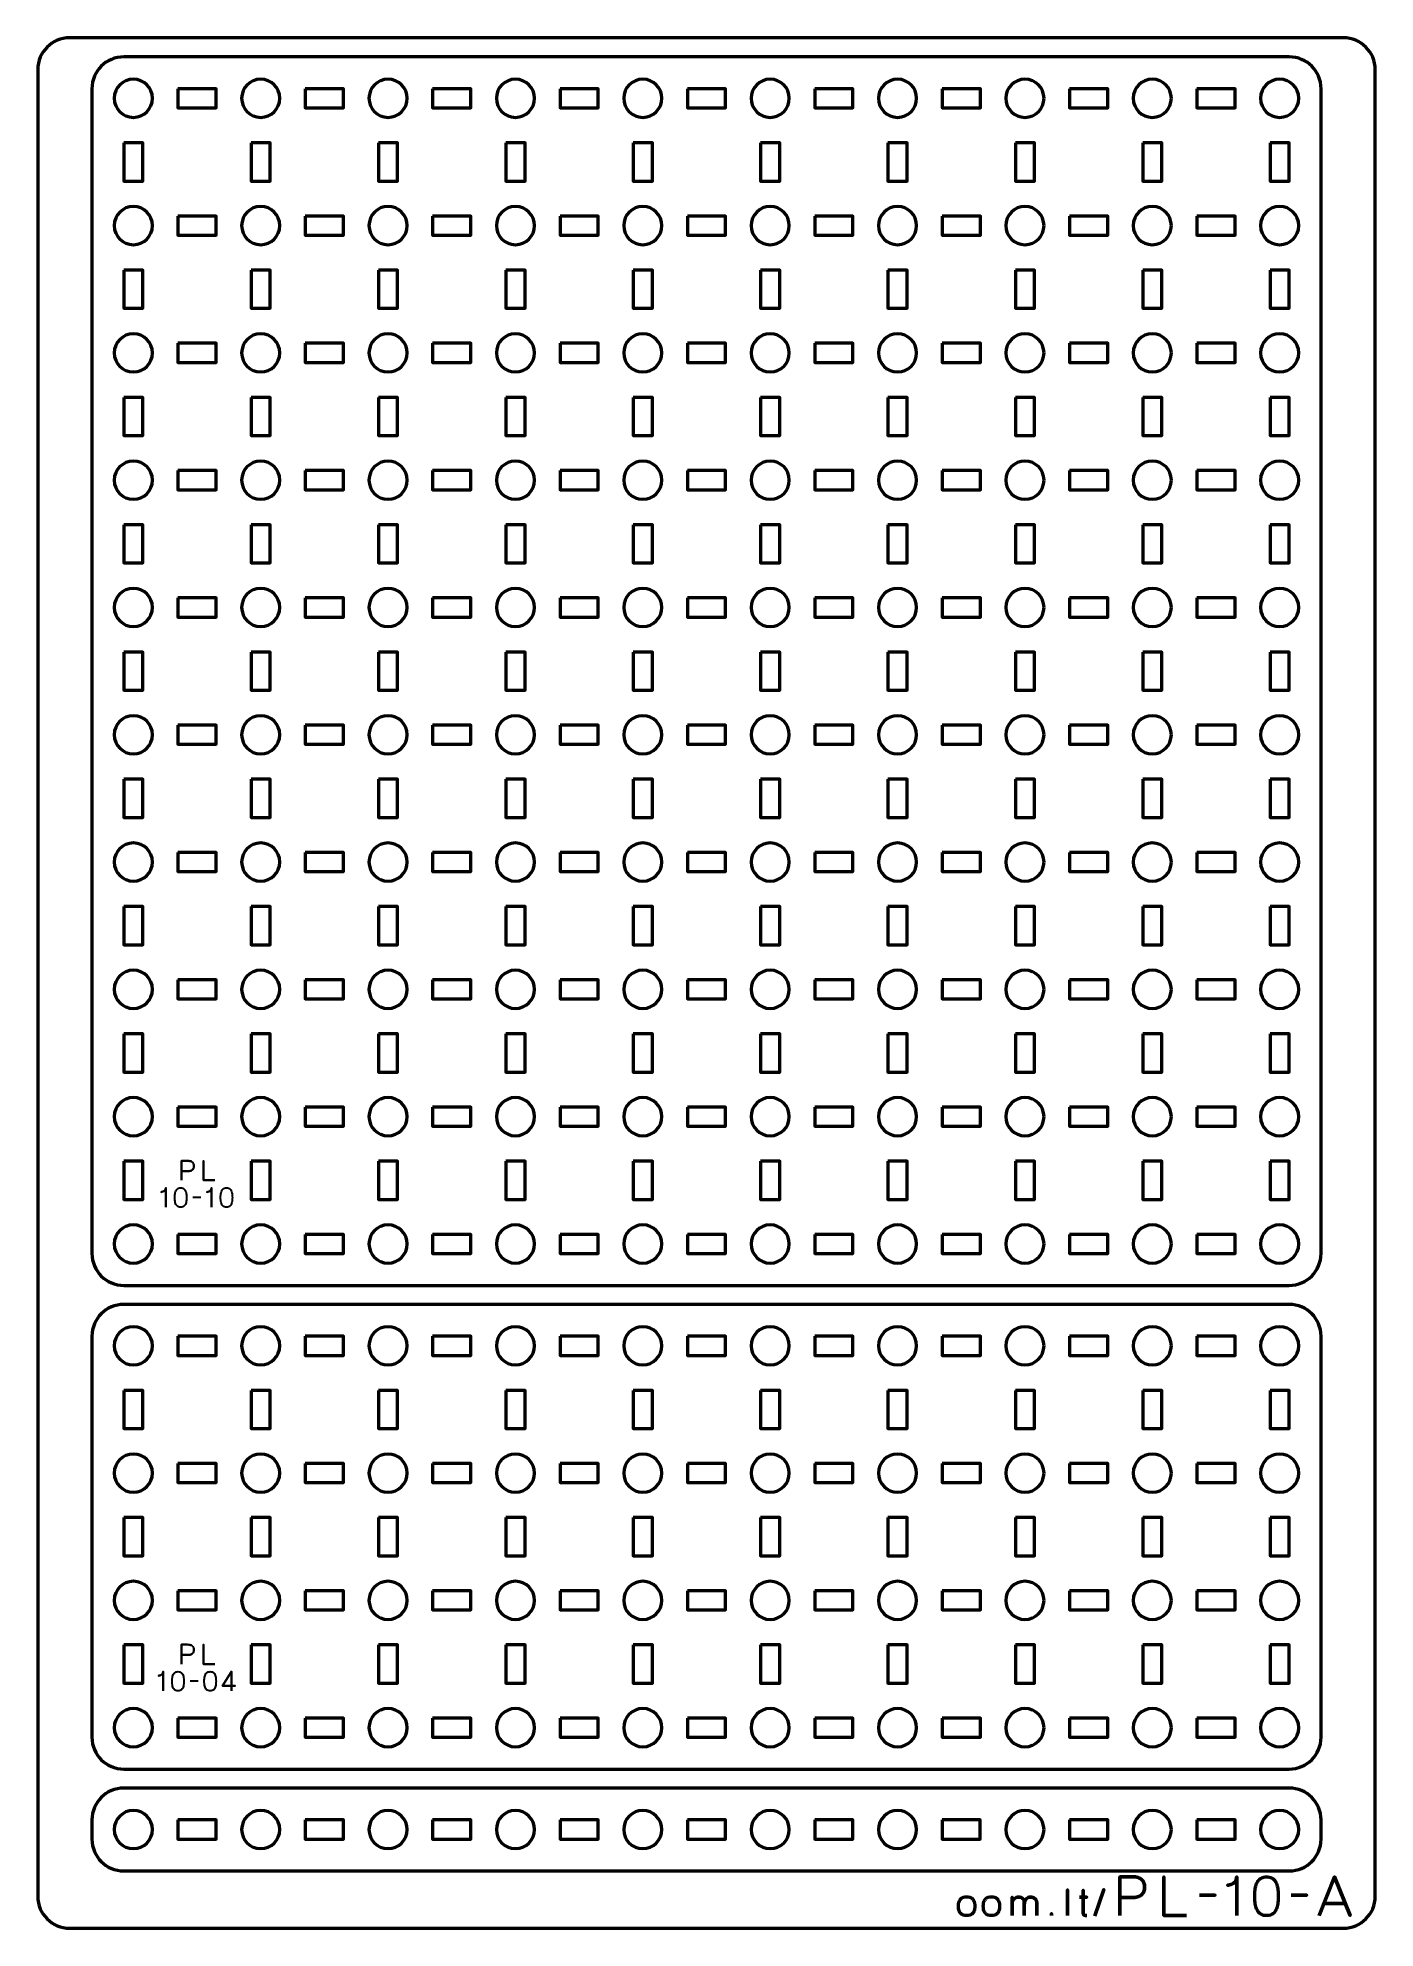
# Model space of a CAD drawing. Header units: centimetres. Extents: x -21 to 0, y -29.7 to 0.
import ezdxf

# ---------------------------------------------------------------- set-up
doc = ezdxf.new("R2010")
doc.units = ezdxf.units.CM
doc.header["$MEASUREMENT"] = 0
doc.layers.add('Layer 1', color=7, linetype='Continuous')

msp = doc.modelspace()

# ---------------------------------------------------------------- linework, layer by layer
at = {"layer": 'Layer 1', "color": 22, "lineweight": 53}
msp.add_open_spline([(-21.00003, -29.19996), (-21.00003, -29.19996), (-21.00003, -0.49992), (-21.00003, -0.49992), (-21.00003, -0.49992), (-21.00003, -0.22295), (-20.77694, 0.00004), (-20.49994, 0.00004), (-20.49994, 0.00004), (-20.49994, 0.00004), (-0.50008, 0.00004), (-0.50008, 0.00004), (-0.50008, 0.00004), (-0.22294, 0.00004), (0.00002, -0.22295), (0.00002, -0.49992), (0.00002, -0.49992), (0.00002, -0.49992), (0.00002, -29.19996), (0.00002, -29.19996), (0.00002, -29.19996), (0.00002, -29.47696), (-0.22294, -29.70005), (-0.50008, -29.70005), (-0.50008, -29.70005), (-0.50008, -29.70005), (-20.49994, -29.70005), (-20.49994, -29.70005), (-20.49994, -29.70005), (-20.77694, -29.70005), (-21.00003, -29.47696), (-21.00003, -29.19996)], degree=3, knots=[0, 0, 0, 0, 0.125, 0.125, 0.125, 0.125, 0.25, 0.25, 0.25, 0.25, 0.375, 0.375, 0.375, 0.375, 0.5, 0.5, 0.5, 0.5, 0.625, 0.625, 0.625, 0.625, 0.75, 0.75, 0.75, 0.75, 0.875, 0.875, 0.875, 0.875, 1, 1, 1, 1], dxfattribs=at)
at = {"layer": 'Layer 1', "color": 2, "lineweight": 53}
for points in [[(-19.64997, -0.29994), (-19.64997, -0.29994), (-1.35004, -0.29994), (-1.35004, -0.29994), (-1.35004, -0.29994), (-1.07304, -0.29994), (-0.84994, -0.52303), (-0.84994, -0.80004), (-0.84994, -0.80004), (-0.84994, -0.80004), (-0.84994, -19.09996), (-0.84994, -19.09996), (-0.84994, -19.09996), (-0.84994, -19.37696), (-1.07304, -19.60006), (-1.35004, -19.60006), (-1.35004, -19.60006), (-1.35004, -19.60006), (-19.64997, -19.60006), (-19.64997, -19.60006), (-19.64997, -19.60006), (-19.92697, -19.60006), (-20.15006, -19.37696), (-20.15006, -19.09996), (-20.15006, -19.09996), (-20.15006, -19.09996), (-20.15006, -0.80004), (-20.15006, -0.80004), (-20.15006, -0.80004), (-20.15006, -0.52303), (-19.92697, -0.29994), (-19.64997, -0.29994)], [(-19.64997, -19.90001), (-19.64997, -19.90001), (-1.35007, -19.90001), (-1.35007, -19.90001), (-1.35007, -19.90001), (-1.07307, -19.90001), (-0.84997, -20.1231), (-0.84997, -20.4001), (-0.84997, -20.4001), (-0.84997, -20.4001), (-0.84997, -26.70007), (-0.84997, -26.70007), (-0.84997, -26.70007), (-0.84997, -26.97704), (-1.07307, -27.20003), (-1.35007, -27.20003), (-1.35007, -27.20003), (-1.35007, -27.20003), (-19.64997, -27.20003), (-19.64997, -27.20003), (-19.64997, -27.20003), (-19.92697, -27.20003), (-20.15006, -26.97704), (-20.15006, -26.70007), (-20.15006, -26.70007), (-20.15006, -26.70007), (-20.15006, -20.4001), (-20.15006, -20.4001), (-20.15006, -20.4001), (-20.15006, -20.1231), (-19.92697, -19.90001), (-19.64997, -19.90001)], [(-19.65, -27.50001), (-19.65, -27.50001), (-1.35007, -27.50001), (-1.35007, -27.50001), (-1.35007, -27.50001), (-1.07307, -27.50001), (-0.84997, -27.7231), (-0.84997, -28.0001), (-0.84997, -28.0001), (-0.84997, -28.0001), (-0.84997, -28.30011), (-0.84997, -28.30011), (-0.84997, -28.30011), (-0.84997, -28.57707), (-1.07307, -28.80003), (-1.35007, -28.80003), (-1.35007, -28.80003), (-1.35007, -28.80003), (-19.65, -28.80003), (-19.65, -28.80003), (-19.65, -28.80003), (-19.927, -28.80003), (-20.15009, -28.57707), (-20.15009, -28.30011), (-20.15009, -28.30011), (-20.15009, -28.30011), (-20.15009, -28.0001), (-20.15009, -28.0001), (-20.15009, -28.0001), (-20.15009, -27.7231), (-19.927, -27.50001), (-19.65, -27.50001)]]:
    msp.add_open_spline(points, degree=3, knots=[0, 0, 0, 0, 0.125, 0.125, 0.125, 0.125, 0.25, 0.25, 0.25, 0.25, 0.375, 0.375, 0.375, 0.375, 0.5, 0.5, 0.5, 0.5, 0.625, 0.625, 0.625, 0.625, 0.75, 0.75, 0.75, 0.75, 0.875, 0.875, 0.875, 0.875, 1, 1, 1, 1], dxfattribs=at)
at = {"layer": 'Layer 1', "lineweight": 53}
for points in [[(-19.20003, -0.94997), (-19.20003, -1.11574), (-19.33426, -1.24997), (-19.50004, -1.24997), (-19.50004, -1.24997), (-19.6657, -1.24997), (-19.80004, -1.11574), (-19.80004, -0.94997), (-19.80004, -0.94997), (-19.80004, -0.7843), (-19.6657, -0.64996), (-19.50004, -0.64996), (-19.50004, -0.64996), (-19.33426, -0.64996), (-19.20003, -0.7843), (-19.20003, -0.94997)], [(-18.80002, -0.80004), (-18.80002, -0.80004), (-18.20001, -0.80004), (-18.20001, -0.80004), (-18.20001, -0.80004), (-18.20001, -0.80004), (-18.20001, -1.10004), (-18.20001, -1.10004), (-18.20001, -1.10004), (-18.20001, -1.10004), (-18.80002, -1.10004), (-18.80002, -1.10004), (-18.80002, -1.10004), (-18.80002, -1.10004), (-18.80002, -0.80004), (-18.80002, -0.80004)], [(-17.19996, -0.94997), (-17.19996, -1.11574), (-17.33433, -1.24997), (-17.49996, -1.24997), (-17.49996, -1.24997), (-17.66573, -1.24997), (-17.79996, -1.11574), (-17.79996, -0.94997), (-17.79996, -0.94997), (-17.79996, -0.7843), (-17.66573, -0.64996), (-17.49996, -0.64996), (-17.49996, -0.64996), (-17.33433, -0.64996), (-17.19996, -0.7843), (-17.19996, -0.94997)], [(-16.80005, -0.80004), (-16.80005, -0.80004), (-16.20005, -0.80004), (-16.20005, -0.80004), (-16.20005, -0.80004), (-16.20005, -0.80004), (-16.20005, -1.10004), (-16.20005, -1.10004), (-16.20005, -1.10004), (-16.20005, -1.10004), (-16.80005, -1.10004), (-16.80005, -1.10004), (-16.80005, -1.10004), (-16.80005, -1.10004), (-16.80005, -0.80004), (-16.80005, -0.80004)], [(-15.20003, -0.94997), (-15.20003, -1.11574), (-15.33436, -1.24997), (-15.50003, -1.24997), (-15.50003, -1.24997), (-15.66566, -1.24997), (-15.80003, -1.11574), (-15.80003, -0.94997), (-15.80003, -0.94997), (-15.80003, -0.7843), (-15.66566, -0.64996), (-15.50003, -0.64996), (-15.50003, -0.64996), (-15.33436, -0.64996), (-15.20003, -0.7843), (-15.20003, -0.94997)], [(-14.79998, -0.80004), (-14.79998, -0.80004), (-14.19997, -0.80004), (-14.19997, -0.80004), (-14.19997, -0.80004), (-14.19997, -0.80004), (-14.19997, -1.10004), (-14.19997, -1.10004), (-14.19997, -1.10004), (-14.19997, -1.10004), (-14.79998, -1.10004), (-14.79998, -1.10004), (-14.79998, -1.10004), (-14.79998, -1.10004), (-14.79998, -0.80004), (-14.79998, -0.80004)], [(-13.20006, -0.94997), (-13.20006, -1.11574), (-13.33429, -1.24997), (-13.50006, -1.24997), (-13.50006, -1.24997), (-13.66573, -1.24997), (-13.80006, -1.11574), (-13.80006, -0.94997), (-13.80006, -0.94997), (-13.80006, -0.7843), (-13.66573, -0.64996), (-13.50006, -0.64996), (-13.50006, -0.64996), (-13.33429, -0.64996), (-13.20006, -0.7843), (-13.20006, -0.94997)], [(-12.80001, -0.80004), (-12.80001, -0.80004), (-12.2, -0.80004), (-12.2, -0.80004), (-12.2, -0.80004), (-12.2, -0.80004), (-12.2, -1.10004), (-12.2, -1.10004), (-12.2, -1.10004), (-12.2, -1.10004), (-12.80001, -1.10004), (-12.80001, -1.10004), (-12.80001, -1.10004), (-12.80001, -1.10004), (-12.80001, -0.80004), (-12.80001, -0.80004)], [(-11.19999, -0.94997), (-11.19999, -1.11574), (-11.33436, -1.24997), (-11.49999, -1.24997), (-11.49999, -1.24997), (-11.66576, -1.24997), (-11.79999, -1.11574), (-11.79999, -0.94997), (-11.79999, -0.94997), (-11.79999, -0.7843), (-11.66576, -0.64996), (-11.49999, -0.64996), (-11.49999, -0.64996), (-11.33436, -0.64996), (-11.19999, -0.7843), (-11.19999, -0.94997)], [(-10.80008, -0.80004), (-10.80008, -0.80004), (-10.20007, -0.80004), (-10.20007, -0.80004), (-10.20007, -0.80004), (-10.20007, -0.80004), (-10.20007, -1.10004), (-10.20007, -1.10004), (-10.20007, -1.10004), (-10.20007, -1.10004), (-10.80008, -1.10004), (-10.80008, -1.10004), (-10.80008, -1.10004), (-10.80008, -1.10004), (-10.80008, -0.80004), (-10.80008, -0.80004)], [(-9.20005, -0.94997), (-9.20005, -1.11574), (-9.33439, -1.24997), (-9.50002, -1.24997), (-9.50002, -1.24997), (-9.66568, -1.24997), (-9.80002, -1.11574), (-9.80002, -0.94997), (-9.80002, -0.94997), (-9.80002, -0.7843), (-9.66568, -0.64996), (-9.50002, -0.64996), (-9.50002, -0.64996), (-9.33439, -0.64996), (-9.20005, -0.7843), (-9.20005, -0.94997)], [(-8.8, -0.80004), (-8.8, -0.80004), (-8.2, -0.80004), (-8.2, -0.80004), (-8.2, -0.80004), (-8.2, -0.80004), (-8.2, -1.10004), (-8.2, -1.10004), (-8.2, -1.10004), (-8.2, -1.10004), (-8.8, -1.10004), (-8.8, -1.10004), (-8.8, -1.10004), (-8.8, -1.10004), (-8.8, -0.80004), (-8.8, -0.80004)], [(-7.19994, -0.94997), (-7.19994, -1.11574), (-7.33432, -1.24997), (-7.49995, -1.24997), (-7.49995, -1.24997), (-7.66572, -1.24997), (-7.79995, -1.11574), (-7.79995, -0.94997), (-7.79995, -0.94997), (-7.79995, -0.7843), (-7.66572, -0.64996), (-7.49995, -0.64996), (-7.49995, -0.64996), (-7.33432, -0.64996), (-7.19994, -0.7843), (-7.19994, -0.94997)], [(-6.80004, -0.80004), (-6.80004, -0.80004), (-6.20003, -0.80004), (-6.20003, -0.80004), (-6.20003, -0.80004), (-6.20003, -0.80004), (-6.20003, -1.10004), (-6.20003, -1.10004), (-6.20003, -1.10004), (-6.20003, -1.10004), (-6.80004, -1.10004), (-6.80004, -1.10004), (-6.80004, -1.10004), (-6.80004, -1.10004), (-6.80004, -0.80004), (-6.80004, -0.80004)], [(-5.20001, -0.94997), (-5.20001, -1.11574), (-5.33435, -1.24997), (-5.50001, -1.24997), (-5.50001, -1.24997), (-5.66564, -1.24997), (-5.80002, -1.11574), (-5.80002, -0.94997), (-5.80002, -0.94997), (-5.80002, -0.7843), (-5.66564, -0.64996), (-5.50001, -0.64996), (-5.50001, -0.64996), (-5.33435, -0.64996), (-5.20001, -0.7843), (-5.20001, -0.94997)], [(-4.79996, -0.80004), (-4.79996, -0.80004), (-4.19996, -0.80004), (-4.19996, -0.80004), (-4.19996, -0.80004), (-4.19996, -0.80004), (-4.19996, -1.10004), (-4.19996, -1.10004), (-4.19996, -1.10004), (-4.19996, -1.10004), (-4.79996, -1.10004), (-4.79996, -1.10004), (-4.79996, -1.10004), (-4.79996, -1.10004), (-4.79996, -0.80004), (-4.79996, -0.80004)], [(-3.20004, -0.94997), (-3.20004, -1.11574), (-3.33428, -1.24997), (-3.50005, -1.24997), (-3.50005, -1.24997), (-3.66571, -1.24997), (-3.80005, -1.11574), (-3.80005, -0.94997), (-3.80005, -0.94997), (-3.80005, -0.7843), (-3.66571, -0.64996), (-3.50005, -0.64996), (-3.50005, -0.64996), (-3.33428, -0.64996), (-3.20004, -0.7843), (-3.20004, -0.94997)], [(-2.80003, -0.80004), (-2.80003, -0.80004), (-2.20002, -0.80004), (-2.20002, -0.80004), (-2.20002, -0.80004), (-2.20002, -0.80004), (-2.20002, -1.10004), (-2.20002, -1.10004), (-2.20002, -1.10004), (-2.20002, -1.10004), (-2.80003, -1.10004), (-2.80003, -1.10004), (-2.80003, -1.10004), (-2.80003, -1.10004), (-2.80003, -0.80004), (-2.80003, -0.80004)], [(-1.19997, -0.94997), (-1.19997, -1.11574), (-1.33434, -1.24997), (-1.49997, -1.24997), (-1.49997, -1.24997), (-1.66574, -1.24997), (-1.79997, -1.11574), (-1.79997, -0.94997), (-1.79997, -0.94997), (-1.79997, -0.7843), (-1.66574, -0.64996), (-1.49997, -0.64996), (-1.49997, -0.64996), (-1.33434, -0.64996), (-1.19997, -0.7843), (-1.19997, -0.94997)], [(-19.64997, -1.64998), (-19.64997, -1.64998), (-19.34996, -1.64998), (-19.34996, -1.64998), (-19.34996, -1.64998), (-19.34996, -1.64998), (-19.34996, -2.24999), (-19.34996, -2.24999), (-19.34996, -2.24999), (-19.34996, -2.24999), (-19.64997, -2.24999), (-19.64997, -2.24999), (-19.64997, -2.24999), (-19.64997, -2.24999), (-19.64997, -1.64998), (-19.64997, -1.64998)], [(-17.65003, -1.64998), (-17.65003, -1.64998), (-17.35003, -1.64998), (-17.35003, -1.64998), (-17.35003, -1.64998), (-17.35003, -1.64998), (-17.35003, -2.24999), (-17.35003, -2.24999), (-17.35003, -2.24999), (-17.35003, -2.24999), (-17.65003, -2.24999), (-17.65003, -2.24999), (-17.65003, -2.24999), (-17.65003, -2.24999), (-17.65003, -1.64998), (-17.65003, -1.64998)], [(-15.6501, -1.64998), (-15.6501, -1.64998), (-15.3501, -1.64998), (-15.3501, -1.64998), (-15.3501, -1.64998), (-15.3501, -1.64998), (-15.3501, -2.24999), (-15.3501, -2.24999), (-15.3501, -2.24999), (-15.3501, -2.24999), (-15.6501, -2.24999), (-15.6501, -2.24999), (-15.6501, -2.24999), (-15.6501, -2.24999), (-15.6501, -1.64998), (-15.6501, -1.64998)], [(-13.64999, -1.64998), (-13.64999, -1.64998), (-13.34999, -1.64998), (-13.34999, -1.64998), (-13.34999, -1.64998), (-13.34999, -1.64998), (-13.34999, -2.24999), (-13.34999, -2.24999), (-13.34999, -2.24999), (-13.34999, -2.24999), (-13.64999, -2.24999), (-13.64999, -2.24999), (-13.64999, -2.24999), (-13.64999, -2.24999), (-13.64999, -1.64998), (-13.64999, -1.64998)], [(-11.65006, -1.64998), (-11.65006, -1.64998), (-11.35006, -1.64998), (-11.35006, -1.64998), (-11.35006, -1.64998), (-11.35006, -1.64998), (-11.35006, -2.24999), (-11.35006, -2.24999), (-11.35006, -2.24999), (-11.35006, -2.24999), (-11.65006, -2.24999), (-11.65006, -2.24999), (-11.65006, -2.24999), (-11.65006, -2.24999), (-11.65006, -1.64998), (-11.65006, -1.64998)], [(-9.64995, -1.64998), (-9.64995, -1.64998), (-9.34995, -1.64998), (-9.34995, -1.64998), (-9.34995, -1.64998), (-9.34995, -1.64998), (-9.34995, -2.24999), (-9.34995, -2.24999), (-9.34995, -2.24999), (-9.34995, -2.24999), (-9.64995, -2.24999), (-9.64995, -2.24999), (-9.64995, -2.24999), (-9.64995, -2.24999), (-9.64995, -1.64998), (-9.64995, -1.64998)], [(-7.65002, -1.64998), (-7.65002, -1.64998), (-7.35002, -1.64998), (-7.35002, -1.64998), (-7.35002, -1.64998), (-7.35002, -1.64998), (-7.35002, -2.24999), (-7.35002, -2.24999), (-7.35002, -2.24999), (-7.35002, -2.24999), (-7.65002, -2.24999), (-7.65002, -2.24999), (-7.65002, -2.24999), (-7.65002, -2.24999), (-7.65002, -1.64998), (-7.65002, -1.64998)], [(-5.65009, -1.64998), (-5.65009, -1.64998), (-5.35008, -1.64998), (-5.35008, -1.64998), (-5.35008, -1.64998), (-5.35008, -1.64998), (-5.35008, -2.24999), (-5.35008, -2.24999), (-5.35008, -2.24999), (-5.35008, -2.24999), (-5.65009, -2.24999), (-5.65009, -2.24999), (-5.65009, -2.24999), (-5.65009, -2.24999), (-5.65009, -1.64998), (-5.65009, -1.64998)], [(-3.64998, -1.64998), (-3.64998, -1.64998), (-3.34997, -1.64998), (-3.34997, -1.64998), (-3.34997, -1.64998), (-3.34997, -1.64998), (-3.34997, -2.24999), (-3.34997, -2.24999), (-3.34997, -2.24999), (-3.34997, -2.24999), (-3.64998, -2.24999), (-3.64998, -2.24999), (-3.64998, -2.24999), (-3.64998, -2.24999), (-3.64998, -1.64998), (-3.64998, -1.64998)], [(-1.65004, -1.64998), (-1.65004, -1.64998), (-1.35004, -1.64998), (-1.35004, -1.64998), (-1.35004, -1.64998), (-1.35004, -1.64998), (-1.35004, -2.24999), (-1.35004, -2.24999), (-1.35004, -2.24999), (-1.35004, -2.24999), (-1.65004, -2.24999), (-1.65004, -2.24999), (-1.65004, -2.24999), (-1.65004, -2.24999), (-1.65004, -1.64998), (-1.65004, -1.64998)], [(-19.20003, -2.95004), (-19.20003, -3.11567), (-19.33426, -3.25004), (-19.50004, -3.25004), (-19.50004, -3.25004), (-19.6657, -3.25004), (-19.80004, -3.11567), (-19.80004, -2.95004), (-19.80004, -2.95004), (-19.80004, -2.78427), (-19.6657, -2.65004), (-19.50004, -2.65004), (-19.50004, -2.65004), (-19.33426, -2.65004), (-19.20003, -2.78427), (-19.20003, -2.95004)], [(-17.19996, -2.95004), (-17.19996, -3.11567), (-17.33433, -3.25004), (-17.49996, -3.25004), (-17.49996, -3.25004), (-17.66573, -3.25004), (-17.79996, -3.11567), (-17.79996, -2.95004), (-17.79996, -2.95004), (-17.79996, -2.78427), (-17.66573, -2.65004), (-17.49996, -2.65004), (-17.49996, -2.65004), (-17.33433, -2.65004), (-17.19996, -2.78427), (-17.19996, -2.95004)], [(-15.20003, -2.95004), (-15.20003, -3.11567), (-15.33436, -3.25004), (-15.50003, -3.25004), (-15.50003, -3.25004), (-15.66566, -3.25004), (-15.80003, -3.11567), (-15.80003, -2.95004), (-15.80003, -2.95004), (-15.80003, -2.78427), (-15.66566, -2.65004), (-15.50003, -2.65004), (-15.50003, -2.65004), (-15.33436, -2.65004), (-15.20003, -2.78427), (-15.20003, -2.95004)], [(-13.20006, -2.95004), (-13.20006, -3.11567), (-13.33429, -3.25004), (-13.50006, -3.25004), (-13.50006, -3.25004), (-13.66573, -3.25004), (-13.80006, -3.11567), (-13.80006, -2.95004), (-13.80006, -2.95004), (-13.80006, -2.78427), (-13.66573, -2.65004), (-13.50006, -2.65004), (-13.50006, -2.65004), (-13.33429, -2.65004), (-13.20006, -2.78427), (-13.20006, -2.95004)], [(-11.19999, -2.95004), (-11.19999, -3.11567), (-11.33436, -3.25004), (-11.49999, -3.25004), (-11.49999, -3.25004), (-11.66576, -3.25004), (-11.79999, -3.11567), (-11.79999, -2.95004), (-11.79999, -2.95004), (-11.79999, -2.78427), (-11.66576, -2.65004), (-11.49999, -2.65004), (-11.49999, -2.65004), (-11.33436, -2.65004), (-11.19999, -2.78427), (-11.19999, -2.95004)], [(-9.20005, -2.95004), (-9.20005, -3.11567), (-9.33439, -3.25004), (-9.50002, -3.25004), (-9.50002, -3.25004), (-9.66568, -3.25004), (-9.80002, -3.11567), (-9.80002, -2.95004), (-9.80002, -2.95004), (-9.80002, -2.78427), (-9.66568, -2.65004), (-9.50002, -2.65004), (-9.50002, -2.65004), (-9.33439, -2.65004), (-9.20005, -2.78427), (-9.20005, -2.95004)], [(-7.19994, -2.95004), (-7.19994, -3.11567), (-7.33432, -3.25004), (-7.49995, -3.25004), (-7.49995, -3.25004), (-7.66572, -3.25004), (-7.79995, -3.11567), (-7.79995, -2.95004), (-7.79995, -2.95004), (-7.79995, -2.78427), (-7.66572, -2.65004), (-7.49995, -2.65004), (-7.49995, -2.65004), (-7.33432, -2.65004), (-7.19994, -2.78427), (-7.19994, -2.95004)], [(-5.20001, -2.95004), (-5.20001, -3.11567), (-5.33435, -3.25004), (-5.50001, -3.25004), (-5.50001, -3.25004), (-5.66564, -3.25004), (-5.80002, -3.11567), (-5.80002, -2.95004), (-5.80002, -2.95004), (-5.80002, -2.78427), (-5.66564, -2.65004), (-5.50001, -2.65004), (-5.50001, -2.65004), (-5.33435, -2.65004), (-5.20001, -2.78427), (-5.20001, -2.95004)], [(-3.20004, -2.95004), (-3.20004, -3.11567), (-3.33428, -3.25004), (-3.50005, -3.25004), (-3.50005, -3.25004), (-3.66571, -3.25004), (-3.80005, -3.11567), (-3.80005, -2.95004), (-3.80005, -2.95004), (-3.80005, -2.78427), (-3.66571, -2.65004), (-3.50005, -2.65004), (-3.50005, -2.65004), (-3.33428, -2.65004), (-3.20004, -2.78427), (-3.20004, -2.95004)], [(-1.19997, -2.95004), (-1.19997, -3.11567), (-1.33434, -3.25004), (-1.49997, -3.25004), (-1.49997, -3.25004), (-1.66574, -3.25004), (-1.79997, -3.11567), (-1.79997, -2.95004), (-1.79997, -2.95004), (-1.79997, -2.78427), (-1.66574, -2.65004), (-1.49997, -2.65004), (-1.49997, -2.65004), (-1.33434, -2.65004), (-1.19997, -2.78427), (-1.19997, -2.95004)], [(-18.80002, -2.79997), (-18.80002, -2.79997), (-18.20001, -2.79997), (-18.20001, -2.79997), (-18.20001, -2.79997), (-18.20001, -2.79997), (-18.20001, -3.09997), (-18.20001, -3.09997), (-18.20001, -3.09997), (-18.20001, -3.09997), (-18.80002, -3.09997), (-18.80002, -3.09997), (-18.80002, -3.09997), (-18.80002, -3.09997), (-18.80002, -2.79997), (-18.80002, -2.79997)], [(-16.80005, -2.79997), (-16.80005, -2.79997), (-16.20005, -2.79997), (-16.20005, -2.79997), (-16.20005, -2.79997), (-16.20005, -2.79997), (-16.20005, -3.09997), (-16.20005, -3.09997), (-16.20005, -3.09997), (-16.20005, -3.09997), (-16.80005, -3.09997), (-16.80005, -3.09997), (-16.80005, -3.09997), (-16.80005, -3.09997), (-16.80005, -2.79997), (-16.80005, -2.79997)], [(-14.79998, -2.79997), (-14.79998, -2.79997), (-14.19997, -2.79997), (-14.19997, -2.79997), (-14.19997, -2.79997), (-14.19997, -2.79997), (-14.19997, -3.09997), (-14.19997, -3.09997), (-14.19997, -3.09997), (-14.19997, -3.09997), (-14.79998, -3.09997), (-14.79998, -3.09997), (-14.79998, -3.09997), (-14.79998, -3.09997), (-14.79998, -2.79997), (-14.79998, -2.79997)], [(-12.80001, -2.79997), (-12.80001, -2.79997), (-12.2, -2.79997), (-12.2, -2.79997), (-12.2, -2.79997), (-12.2, -2.79997), (-12.2, -3.09997), (-12.2, -3.09997), (-12.2, -3.09997), (-12.2, -3.09997), (-12.80001, -3.09997), (-12.80001, -3.09997), (-12.80001, -3.09997), (-12.80001, -3.09997), (-12.80001, -2.79997), (-12.80001, -2.79997)], [(-10.80008, -2.79997), (-10.80008, -2.79997), (-10.20007, -2.79997), (-10.20007, -2.79997), (-10.20007, -2.79997), (-10.20007, -2.79997), (-10.20007, -3.09997), (-10.20007, -3.09997), (-10.20007, -3.09997), (-10.20007, -3.09997), (-10.80008, -3.09997), (-10.80008, -3.09997), (-10.80008, -3.09997), (-10.80008, -3.09997), (-10.80008, -2.79997), (-10.80008, -2.79997)], [(-8.8, -2.79997), (-8.8, -2.79997), (-8.2, -2.79997), (-8.2, -2.79997), (-8.2, -2.79997), (-8.2, -2.79997), (-8.2, -3.09997), (-8.2, -3.09997), (-8.2, -3.09997), (-8.2, -3.09997), (-8.8, -3.09997), (-8.8, -3.09997), (-8.8, -3.09997), (-8.8, -3.09997), (-8.8, -2.79997), (-8.8, -2.79997)], [(-6.80004, -2.79997), (-6.80004, -2.79997), (-6.20003, -2.79997), (-6.20003, -2.79997), (-6.20003, -2.79997), (-6.20003, -2.79997), (-6.20003, -3.09997), (-6.20003, -3.09997), (-6.20003, -3.09997), (-6.20003, -3.09997), (-6.80004, -3.09997), (-6.80004, -3.09997), (-6.80004, -3.09997), (-6.80004, -3.09997), (-6.80004, -2.79997), (-6.80004, -2.79997)], [(-4.79996, -2.79997), (-4.79996, -2.79997), (-4.19996, -2.79997), (-4.19996, -2.79997), (-4.19996, -2.79997), (-4.19996, -2.79997), (-4.19996, -3.09997), (-4.19996, -3.09997), (-4.19996, -3.09997), (-4.19996, -3.09997), (-4.79996, -3.09997), (-4.79996, -3.09997), (-4.79996, -3.09997), (-4.79996, -3.09997), (-4.79996, -2.79997), (-4.79996, -2.79997)], [(-2.80003, -2.79997), (-2.80003, -2.79997), (-2.20002, -2.79997), (-2.20002, -2.79997), (-2.20002, -2.79997), (-2.20002, -2.79997), (-2.20002, -3.09997), (-2.20002, -3.09997), (-2.20002, -3.09997), (-2.20002, -3.09997), (-2.80003, -3.09997), (-2.80003, -3.09997), (-2.80003, -3.09997), (-2.80003, -3.09997), (-2.80003, -2.79997), (-2.80003, -2.79997)], [(-19.64997, -3.64995), (-19.64997, -3.64995), (-19.34996, -3.64995), (-19.34996, -3.64995), (-19.34996, -3.64995), (-19.34996, -3.64995), (-19.34996, -4.24996), (-19.34996, -4.24996), (-19.34996, -4.24996), (-19.34996, -4.24996), (-19.64997, -4.24996), (-19.64997, -4.24996), (-19.64997, -4.24996), (-19.64997, -4.24996), (-19.64997, -3.64995), (-19.64997, -3.64995)], [(-17.65003, -3.64995), (-17.65003, -3.64995), (-17.35003, -3.64995), (-17.35003, -3.64995), (-17.35003, -3.64995), (-17.35003, -3.64995), (-17.35003, -4.24996), (-17.35003, -4.24996), (-17.35003, -4.24996), (-17.35003, -4.24996), (-17.65003, -4.24996), (-17.65003, -4.24996), (-17.65003, -4.24996), (-17.65003, -4.24996), (-17.65003, -3.64995), (-17.65003, -3.64995)], [(-15.6501, -3.64995), (-15.6501, -3.64995), (-15.3501, -3.64995), (-15.3501, -3.64995), (-15.3501, -3.64995), (-15.3501, -3.64995), (-15.3501, -4.24996), (-15.3501, -4.24996), (-15.3501, -4.24996), (-15.3501, -4.24996), (-15.6501, -4.24996), (-15.6501, -4.24996), (-15.6501, -4.24996), (-15.6501, -4.24996), (-15.6501, -3.64995), (-15.6501, -3.64995)], [(-13.64999, -3.64995), (-13.64999, -3.64995), (-13.34999, -3.64995), (-13.34999, -3.64995), (-13.34999, -3.64995), (-13.34999, -3.64995), (-13.34999, -4.24996), (-13.34999, -4.24996), (-13.34999, -4.24996), (-13.34999, -4.24996), (-13.64999, -4.24996), (-13.64999, -4.24996), (-13.64999, -4.24996), (-13.64999, -4.24996), (-13.64999, -3.64995), (-13.64999, -3.64995)], [(-11.65006, -3.64995), (-11.65006, -3.64995), (-11.35006, -3.64995), (-11.35006, -3.64995), (-11.35006, -3.64995), (-11.35006, -3.64995), (-11.35006, -4.24996), (-11.35006, -4.24996), (-11.35006, -4.24996), (-11.35006, -4.24996), (-11.65006, -4.24996), (-11.65006, -4.24996), (-11.65006, -4.24996), (-11.65006, -4.24996), (-11.65006, -3.64995), (-11.65006, -3.64995)], [(-9.64995, -3.64995), (-9.64995, -3.64995), (-9.34995, -3.64995), (-9.34995, -3.64995), (-9.34995, -3.64995), (-9.34995, -3.64995), (-9.34995, -4.24996), (-9.34995, -4.24996), (-9.34995, -4.24996), (-9.34995, -4.24996), (-9.64995, -4.24996), (-9.64995, -4.24996), (-9.64995, -4.24996), (-9.64995, -4.24996), (-9.64995, -3.64995), (-9.64995, -3.64995)], [(-7.65002, -3.64995), (-7.65002, -3.64995), (-7.35002, -3.64995), (-7.35002, -3.64995), (-7.35002, -3.64995), (-7.35002, -3.64995), (-7.35002, -4.24996), (-7.35002, -4.24996), (-7.35002, -4.24996), (-7.35002, -4.24996), (-7.65002, -4.24996), (-7.65002, -4.24996), (-7.65002, -4.24996), (-7.65002, -4.24996), (-7.65002, -3.64995), (-7.65002, -3.64995)], [(-5.65009, -3.64995), (-5.65009, -3.64995), (-5.35008, -3.64995), (-5.35008, -3.64995), (-5.35008, -3.64995), (-5.35008, -3.64995), (-5.35008, -4.24996), (-5.35008, -4.24996), (-5.35008, -4.24996), (-5.35008, -4.24996), (-5.65009, -4.24996), (-5.65009, -4.24996), (-5.65009, -4.24996), (-5.65009, -4.24996), (-5.65009, -3.64995), (-5.65009, -3.64995)], [(-3.64998, -3.64995), (-3.64998, -3.64995), (-3.34997, -3.64995), (-3.34997, -3.64995), (-3.34997, -3.64995), (-3.34997, -3.64995), (-3.34997, -4.24996), (-3.34997, -4.24996), (-3.34997, -4.24996), (-3.34997, -4.24996), (-3.64998, -4.24996), (-3.64998, -4.24996), (-3.64998, -4.24996), (-3.64998, -4.24996), (-3.64998, -3.64995), (-3.64998, -3.64995)], [(-1.65004, -3.64995), (-1.65004, -3.64995), (-1.35004, -3.64995), (-1.35004, -3.64995), (-1.35004, -3.64995), (-1.35004, -3.64995), (-1.35004, -4.24996), (-1.35004, -4.24996), (-1.35004, -4.24996), (-1.35004, -4.24996), (-1.65004, -4.24996), (-1.65004, -4.24996), (-1.65004, -4.24996), (-1.65004, -4.24996), (-1.65004, -3.64995), (-1.65004, -3.64995)], [(-19.20003, -4.94997), (-19.20003, -5.11564), (-19.33426, -5.24997), (-19.50004, -5.24997), (-19.50004, -5.24997), (-19.6657, -5.24997), (-19.80004, -5.11564), (-19.80004, -4.94997), (-19.80004, -4.94997), (-19.80004, -4.78434), (-19.6657, -4.64997), (-19.50004, -4.64997), (-19.50004, -4.64997), (-19.33426, -4.64997), (-19.20003, -4.78434), (-19.20003, -4.94997)], [(-17.19996, -4.94997), (-17.19996, -5.11564), (-17.33433, -5.24997), (-17.49996, -5.24997), (-17.49996, -5.24997), (-17.66573, -5.24997), (-17.79996, -5.11564), (-17.79996, -4.94997), (-17.79996, -4.94997), (-17.79996, -4.78434), (-17.66573, -4.64997), (-17.49996, -4.64997), (-17.49996, -4.64997), (-17.33433, -4.64997), (-17.19996, -4.78434), (-17.19996, -4.94997)], [(-15.20003, -4.94997), (-15.20003, -5.11564), (-15.33436, -5.24997), (-15.50003, -5.24997), (-15.50003, -5.24997), (-15.66566, -5.24997), (-15.80003, -5.11564), (-15.80003, -4.94997), (-15.80003, -4.94997), (-15.80003, -4.78434), (-15.66566, -4.64997), (-15.50003, -4.64997), (-15.50003, -4.64997), (-15.33436, -4.64997), (-15.20003, -4.78434), (-15.20003, -4.94997)], [(-13.20006, -4.94997), (-13.20006, -5.11564), (-13.33429, -5.24997), (-13.50006, -5.24997), (-13.50006, -5.24997), (-13.66573, -5.24997), (-13.80006, -5.11564), (-13.80006, -4.94997), (-13.80006, -4.94997), (-13.80006, -4.78434), (-13.66573, -4.64997), (-13.50006, -4.64997), (-13.50006, -4.64997), (-13.33429, -4.64997), (-13.20006, -4.78434), (-13.20006, -4.94997)], [(-11.19999, -4.94997), (-11.19999, -5.11564), (-11.33436, -5.24997), (-11.49999, -5.24997), (-11.49999, -5.24997), (-11.66576, -5.24997), (-11.79999, -5.11564), (-11.79999, -4.94997), (-11.79999, -4.94997), (-11.79999, -4.78434), (-11.66576, -4.64997), (-11.49999, -4.64997), (-11.49999, -4.64997), (-11.33436, -4.64997), (-11.19999, -4.78434), (-11.19999, -4.94997)], [(-9.20005, -4.94997), (-9.20005, -5.11564), (-9.33439, -5.24997), (-9.50002, -5.24997), (-9.50002, -5.24997), (-9.66568, -5.24997), (-9.80002, -5.11564), (-9.80002, -4.94997), (-9.80002, -4.94997), (-9.80002, -4.78434), (-9.66568, -4.64997), (-9.50002, -4.64997), (-9.50002, -4.64997), (-9.33439, -4.64997), (-9.20005, -4.78434), (-9.20005, -4.94997)], [(-7.19994, -4.94997), (-7.19994, -5.11564), (-7.33432, -5.24997), (-7.49995, -5.24997), (-7.49995, -5.24997), (-7.66572, -5.24997), (-7.79995, -5.11564), (-7.79995, -4.94997), (-7.79995, -4.94997), (-7.79995, -4.78434), (-7.66572, -4.64997), (-7.49995, -4.64997), (-7.49995, -4.64997), (-7.33432, -4.64997), (-7.19994, -4.78434), (-7.19994, -4.94997)], [(-5.20001, -4.94997), (-5.20001, -5.11564), (-5.33435, -5.24997), (-5.50001, -5.24997), (-5.50001, -5.24997), (-5.66564, -5.24997), (-5.80002, -5.11564), (-5.80002, -4.94997), (-5.80002, -4.94997), (-5.80002, -4.78434), (-5.66564, -4.64997), (-5.50001, -4.64997), (-5.50001, -4.64997), (-5.33435, -4.64997), (-5.20001, -4.78434), (-5.20001, -4.94997)], [(-3.20004, -4.94997), (-3.20004, -5.11564), (-3.33428, -5.24997), (-3.50005, -5.24997), (-3.50005, -5.24997), (-3.66571, -5.24997), (-3.80005, -5.11564), (-3.80005, -4.94997), (-3.80005, -4.94997), (-3.80005, -4.78434), (-3.66571, -4.64997), (-3.50005, -4.64997), (-3.50005, -4.64997), (-3.33428, -4.64997), (-3.20004, -4.78434), (-3.20004, -4.94997)], [(-1.19997, -4.94997), (-1.19997, -5.11564), (-1.33434, -5.24997), (-1.49997, -5.24997), (-1.49997, -5.24997), (-1.66574, -5.24997), (-1.79997, -5.11564), (-1.79997, -4.94997), (-1.79997, -4.94997), (-1.79997, -4.78434), (-1.66574, -4.64997), (-1.49997, -4.64997), (-1.49997, -4.64997), (-1.33434, -4.64997), (-1.19997, -4.78434), (-1.19997, -4.94997)], [(-18.80002, -4.7999), (-18.80002, -4.7999), (-18.20001, -4.7999), (-18.20001, -4.7999), (-18.20001, -4.7999), (-18.20001, -4.7999), (-18.20001, -5.0999), (-18.20001, -5.0999), (-18.20001, -5.0999), (-18.20001, -5.0999), (-18.80002, -5.0999), (-18.80002, -5.0999), (-18.80002, -5.0999), (-18.80002, -5.0999), (-18.80002, -4.7999), (-18.80002, -4.7999)], [(-16.80005, -4.7999), (-16.80005, -4.7999), (-16.20005, -4.7999), (-16.20005, -4.7999), (-16.20005, -4.7999), (-16.20005, -4.7999), (-16.20005, -5.0999), (-16.20005, -5.0999), (-16.20005, -5.0999), (-16.20005, -5.0999), (-16.80005, -5.0999), (-16.80005, -5.0999), (-16.80005, -5.0999), (-16.80005, -5.0999), (-16.80005, -4.7999), (-16.80005, -4.7999)], [(-14.79998, -4.7999), (-14.79998, -4.7999), (-14.19997, -4.7999), (-14.19997, -4.7999), (-14.19997, -4.7999), (-14.19997, -4.7999), (-14.19997, -5.0999), (-14.19997, -5.0999), (-14.19997, -5.0999), (-14.19997, -5.0999), (-14.79998, -5.0999), (-14.79998, -5.0999), (-14.79998, -5.0999), (-14.79998, -5.0999), (-14.79998, -4.7999), (-14.79998, -4.7999)], [(-12.80001, -4.7999), (-12.80001, -4.7999), (-12.2, -4.7999), (-12.2, -4.7999), (-12.2, -4.7999), (-12.2, -4.7999), (-12.2, -5.0999), (-12.2, -5.0999), (-12.2, -5.0999), (-12.2, -5.0999), (-12.80001, -5.0999), (-12.80001, -5.0999), (-12.80001, -5.0999), (-12.80001, -5.0999), (-12.80001, -4.7999), (-12.80001, -4.7999)], [(-10.80008, -4.7999), (-10.80008, -4.7999), (-10.20007, -4.7999), (-10.20007, -4.7999), (-10.20007, -4.7999), (-10.20007, -4.7999), (-10.20007, -5.0999), (-10.20007, -5.0999), (-10.20007, -5.0999), (-10.20007, -5.0999), (-10.80008, -5.0999), (-10.80008, -5.0999), (-10.80008, -5.0999), (-10.80008, -5.0999), (-10.80008, -4.7999), (-10.80008, -4.7999)], [(-8.8, -4.7999), (-8.8, -4.7999), (-8.2, -4.7999), (-8.2, -4.7999), (-8.2, -4.7999), (-8.2, -4.7999), (-8.2, -5.0999), (-8.2, -5.0999), (-8.2, -5.0999), (-8.2, -5.0999), (-8.8, -5.0999), (-8.8, -5.0999), (-8.8, -5.0999), (-8.8, -5.0999), (-8.8, -4.7999), (-8.8, -4.7999)], [(-6.80004, -4.7999), (-6.80004, -4.7999), (-6.20003, -4.7999), (-6.20003, -4.7999), (-6.20003, -4.7999), (-6.20003, -4.7999), (-6.20003, -5.0999), (-6.20003, -5.0999), (-6.20003, -5.0999), (-6.20003, -5.0999), (-6.80004, -5.0999), (-6.80004, -5.0999), (-6.80004, -5.0999), (-6.80004, -5.0999), (-6.80004, -4.7999), (-6.80004, -4.7999)], [(-4.79996, -4.7999), (-4.79996, -4.7999), (-4.19996, -4.7999), (-4.19996, -4.7999), (-4.19996, -4.7999), (-4.19996, -4.7999), (-4.19996, -5.0999), (-4.19996, -5.0999), (-4.19996, -5.0999), (-4.19996, -5.0999), (-4.79996, -5.0999), (-4.79996, -5.0999), (-4.79996, -5.0999), (-4.79996, -5.0999), (-4.79996, -4.7999), (-4.79996, -4.7999)], [(-2.80003, -4.7999), (-2.80003, -4.7999), (-2.20002, -4.7999), (-2.20002, -4.7999), (-2.20002, -4.7999), (-2.20002, -4.7999), (-2.20002, -5.0999), (-2.20002, -5.0999), (-2.20002, -5.0999), (-2.20002, -5.0999), (-2.80003, -5.0999), (-2.80003, -5.0999), (-2.80003, -5.0999), (-2.80003, -5.0999), (-2.80003, -4.7999), (-2.80003, -4.7999)], [(-19.64997, -5.65002), (-19.64997, -5.65002), (-19.34996, -5.65002), (-19.34996, -5.65002), (-19.34996, -5.65002), (-19.34996, -5.65002), (-19.34996, -6.25003), (-19.34996, -6.25003), (-19.34996, -6.25003), (-19.34996, -6.25003), (-19.64997, -6.25003), (-19.64997, -6.25003), (-19.64997, -6.25003), (-19.64997, -6.25003), (-19.64997, -5.65002), (-19.64997, -5.65002)], [(-17.65003, -5.65002), (-17.65003, -5.65002), (-17.35003, -5.65002), (-17.35003, -5.65002), (-17.35003, -5.65002), (-17.35003, -5.65002), (-17.35003, -6.25003), (-17.35003, -6.25003), (-17.35003, -6.25003), (-17.35003, -6.25003), (-17.65003, -6.25003), (-17.65003, -6.25003), (-17.65003, -6.25003), (-17.65003, -6.25003), (-17.65003, -5.65002), (-17.65003, -5.65002)], [(-15.6501, -5.65002), (-15.6501, -5.65002), (-15.3501, -5.65002), (-15.3501, -5.65002), (-15.3501, -5.65002), (-15.3501, -5.65002), (-15.3501, -6.25003), (-15.3501, -6.25003), (-15.3501, -6.25003), (-15.3501, -6.25003), (-15.6501, -6.25003), (-15.6501, -6.25003), (-15.6501, -6.25003), (-15.6501, -6.25003), (-15.6501, -5.65002), (-15.6501, -5.65002)], [(-13.64999, -5.65002), (-13.64999, -5.65002), (-13.34999, -5.65002), (-13.34999, -5.65002), (-13.34999, -5.65002), (-13.34999, -5.65002), (-13.34999, -6.25003), (-13.34999, -6.25003), (-13.34999, -6.25003), (-13.34999, -6.25003), (-13.64999, -6.25003), (-13.64999, -6.25003), (-13.64999, -6.25003), (-13.64999, -6.25003), (-13.64999, -5.65002), (-13.64999, -5.65002)], [(-11.65006, -5.65002), (-11.65006, -5.65002), (-11.35006, -5.65002), (-11.35006, -5.65002), (-11.35006, -5.65002), (-11.35006, -5.65002), (-11.35006, -6.25003), (-11.35006, -6.25003), (-11.35006, -6.25003), (-11.35006, -6.25003), (-11.65006, -6.25003), (-11.65006, -6.25003), (-11.65006, -6.25003), (-11.65006, -6.25003), (-11.65006, -5.65002), (-11.65006, -5.65002)], [(-9.64995, -5.65002), (-9.64995, -5.65002), (-9.34995, -5.65002), (-9.34995, -5.65002), (-9.34995, -5.65002), (-9.34995, -5.65002), (-9.34995, -6.25003), (-9.34995, -6.25003), (-9.34995, -6.25003), (-9.34995, -6.25003), (-9.64995, -6.25003), (-9.64995, -6.25003), (-9.64995, -6.25003), (-9.64995, -6.25003), (-9.64995, -5.65002), (-9.64995, -5.65002)], [(-7.65002, -5.65002), (-7.65002, -5.65002), (-7.35002, -5.65002), (-7.35002, -5.65002), (-7.35002, -5.65002), (-7.35002, -5.65002), (-7.35002, -6.25003), (-7.35002, -6.25003), (-7.35002, -6.25003), (-7.35002, -6.25003), (-7.65002, -6.25003), (-7.65002, -6.25003), (-7.65002, -6.25003), (-7.65002, -6.25003), (-7.65002, -5.65002), (-7.65002, -5.65002)], [(-5.65009, -5.65002), (-5.65009, -5.65002), (-5.35008, -5.65002), (-5.35008, -5.65002), (-5.35008, -5.65002), (-5.35008, -5.65002), (-5.35008, -6.25003), (-5.35008, -6.25003), (-5.35008, -6.25003), (-5.35008, -6.25003), (-5.65009, -6.25003), (-5.65009, -6.25003), (-5.65009, -6.25003), (-5.65009, -6.25003), (-5.65009, -5.65002), (-5.65009, -5.65002)], [(-3.64998, -5.65002), (-3.64998, -5.65002), (-3.34997, -5.65002), (-3.34997, -5.65002), (-3.34997, -5.65002), (-3.34997, -5.65002), (-3.34997, -6.25003), (-3.34997, -6.25003), (-3.34997, -6.25003), (-3.34997, -6.25003), (-3.64998, -6.25003), (-3.64998, -6.25003), (-3.64998, -6.25003), (-3.64998, -6.25003), (-3.64998, -5.65002), (-3.64998, -5.65002)], [(-1.65004, -5.65002), (-1.65004, -5.65002), (-1.35004, -5.65002), (-1.35004, -5.65002), (-1.35004, -5.65002), (-1.35004, -5.65002), (-1.35004, -6.25003), (-1.35004, -6.25003), (-1.35004, -6.25003), (-1.35004, -6.25003), (-1.65004, -6.25003), (-1.65004, -6.25003), (-1.65004, -6.25003), (-1.65004, -6.25003), (-1.65004, -5.65002), (-1.65004, -5.65002)], [(-19.20003, -6.94994), (-19.20003, -7.11571), (-19.33426, -7.24994), (-19.50004, -7.24994), (-19.50004, -7.24994), (-19.6657, -7.24994), (-19.80004, -7.11571), (-19.80004, -6.94994), (-19.80004, -6.94994), (-19.80004, -6.78428), (-19.6657, -6.64994), (-19.50004, -6.64994), (-19.50004, -6.64994), (-19.33426, -6.64994), (-19.20003, -6.78428), (-19.20003, -6.94994)], [(-18.80002, -6.80001), (-18.80002, -6.80001), (-18.20001, -6.80001), (-18.20001, -6.80001), (-18.20001, -6.80001), (-18.20001, -6.80001), (-18.20001, -7.10001), (-18.20001, -7.10001), (-18.20001, -7.10001), (-18.20001, -7.10001), (-18.80002, -7.10001), (-18.80002, -7.10001), (-18.80002, -7.10001), (-18.80002, -7.10001), (-18.80002, -6.80001), (-18.80002, -6.80001)], [(-17.19996, -6.94994), (-17.19996, -7.11571), (-17.33433, -7.24994), (-17.49996, -7.24994), (-17.49996, -7.24994), (-17.66573, -7.24994), (-17.79996, -7.11571), (-17.79996, -6.94994), (-17.79996, -6.94994), (-17.79996, -6.78428), (-17.66573, -6.64994), (-17.49996, -6.64994), (-17.49996, -6.64994), (-17.33433, -6.64994), (-17.19996, -6.78428), (-17.19996, -6.94994)], [(-16.80005, -6.80001), (-16.80005, -6.80001), (-16.20005, -6.80001), (-16.20005, -6.80001), (-16.20005, -6.80001), (-16.20005, -6.80001), (-16.20005, -7.10001), (-16.20005, -7.10001), (-16.20005, -7.10001), (-16.20005, -7.10001), (-16.80005, -7.10001), (-16.80005, -7.10001), (-16.80005, -7.10001), (-16.80005, -7.10001), (-16.80005, -6.80001), (-16.80005, -6.80001)], [(-15.20003, -6.94994), (-15.20003, -7.11571), (-15.33436, -7.24994), (-15.50003, -7.24994), (-15.50003, -7.24994), (-15.66566, -7.24994), (-15.80003, -7.11571), (-15.80003, -6.94994), (-15.80003, -6.94994), (-15.80003, -6.78428), (-15.66566, -6.64994), (-15.50003, -6.64994), (-15.50003, -6.64994), (-15.33436, -6.64994), (-15.20003, -6.78428), (-15.20003, -6.94994)], [(-14.79998, -6.80001), (-14.79998, -6.80001), (-14.19997, -6.80001), (-14.19997, -6.80001), (-14.19997, -6.80001), (-14.19997, -6.80001), (-14.19997, -7.10001), (-14.19997, -7.10001), (-14.19997, -7.10001), (-14.19997, -7.10001), (-14.79998, -7.10001), (-14.79998, -7.10001), (-14.79998, -7.10001), (-14.79998, -7.10001), (-14.79998, -6.80001), (-14.79998, -6.80001)], [(-13.20006, -6.94994), (-13.20006, -7.11571), (-13.33429, -7.24994), (-13.50006, -7.24994), (-13.50006, -7.24994), (-13.66573, -7.24994), (-13.80006, -7.11571), (-13.80006, -6.94994), (-13.80006, -6.94994), (-13.80006, -6.78428), (-13.66573, -6.64994), (-13.50006, -6.64994), (-13.50006, -6.64994), (-13.33429, -6.64994), (-13.20006, -6.78428), (-13.20006, -6.94994)], [(-12.80001, -6.80001), (-12.80001, -6.80001), (-12.2, -6.80001), (-12.2, -6.80001), (-12.2, -6.80001), (-12.2, -6.80001), (-12.2, -7.10001), (-12.2, -7.10001), (-12.2, -7.10001), (-12.2, -7.10001), (-12.80001, -7.10001), (-12.80001, -7.10001), (-12.80001, -7.10001), (-12.80001, -7.10001), (-12.80001, -6.80001), (-12.80001, -6.80001)], [(-11.19999, -6.94994), (-11.19999, -7.11571), (-11.33436, -7.24994), (-11.49999, -7.24994), (-11.49999, -7.24994), (-11.66576, -7.24994), (-11.79999, -7.11571), (-11.79999, -6.94994), (-11.79999, -6.94994), (-11.79999, -6.78428), (-11.66576, -6.64994), (-11.49999, -6.64994), (-11.49999, -6.64994), (-11.33436, -6.64994), (-11.19999, -6.78428), (-11.19999, -6.94994)], [(-10.80008, -6.80001), (-10.80008, -6.80001), (-10.20007, -6.80001), (-10.20007, -6.80001), (-10.20007, -6.80001), (-10.20007, -6.80001), (-10.20007, -7.10001), (-10.20007, -7.10001), (-10.20007, -7.10001), (-10.20007, -7.10001), (-10.80008, -7.10001), (-10.80008, -7.10001), (-10.80008, -7.10001), (-10.80008, -7.10001), (-10.80008, -6.80001), (-10.80008, -6.80001)], [(-9.20005, -6.94994), (-9.20005, -7.11571), (-9.33439, -7.24994), (-9.50002, -7.24994), (-9.50002, -7.24994), (-9.66568, -7.24994), (-9.80002, -7.11571), (-9.80002, -6.94994), (-9.80002, -6.94994), (-9.80002, -6.78428), (-9.66568, -6.64994), (-9.50002, -6.64994), (-9.50002, -6.64994), (-9.33439, -6.64994), (-9.20005, -6.78428), (-9.20005, -6.94994)], [(-8.8, -6.80001), (-8.8, -6.80001), (-8.2, -6.80001), (-8.2, -6.80001), (-8.2, -6.80001), (-8.2, -6.80001), (-8.2, -7.10001), (-8.2, -7.10001), (-8.2, -7.10001), (-8.2, -7.10001), (-8.8, -7.10001), (-8.8, -7.10001), (-8.8, -7.10001), (-8.8, -7.10001), (-8.8, -6.80001), (-8.8, -6.80001)], [(-7.19994, -6.94994), (-7.19994, -7.11571), (-7.33432, -7.24994), (-7.49995, -7.24994), (-7.49995, -7.24994), (-7.66572, -7.24994), (-7.79995, -7.11571), (-7.79995, -6.94994), (-7.79995, -6.94994), (-7.79995, -6.78428), (-7.66572, -6.64994), (-7.49995, -6.64994), (-7.49995, -6.64994), (-7.33432, -6.64994), (-7.19994, -6.78428), (-7.19994, -6.94994)], [(-6.80004, -6.80001), (-6.80004, -6.80001), (-6.20003, -6.80001), (-6.20003, -6.80001), (-6.20003, -6.80001), (-6.20003, -6.80001), (-6.20003, -7.10001), (-6.20003, -7.10001), (-6.20003, -7.10001), (-6.20003, -7.10001), (-6.80004, -7.10001), (-6.80004, -7.10001), (-6.80004, -7.10001), (-6.80004, -7.10001), (-6.80004, -6.80001), (-6.80004, -6.80001)], [(-5.20001, -6.94994), (-5.20001, -7.11571), (-5.33435, -7.24994), (-5.50001, -7.24994), (-5.50001, -7.24994), (-5.66564, -7.24994), (-5.80002, -7.11571), (-5.80002, -6.94994), (-5.80002, -6.94994), (-5.80002, -6.78428), (-5.66564, -6.64994), (-5.50001, -6.64994), (-5.50001, -6.64994), (-5.33435, -6.64994), (-5.20001, -6.78428), (-5.20001, -6.94994)], [(-4.79996, -6.80001), (-4.79996, -6.80001), (-4.19996, -6.80001), (-4.19996, -6.80001), (-4.19996, -6.80001), (-4.19996, -6.80001), (-4.19996, -7.10001), (-4.19996, -7.10001), (-4.19996, -7.10001), (-4.19996, -7.10001), (-4.79996, -7.10001), (-4.79996, -7.10001), (-4.79996, -7.10001), (-4.79996, -7.10001), (-4.79996, -6.80001), (-4.79996, -6.80001)], [(-3.20004, -6.94994), (-3.20004, -7.11571), (-3.33428, -7.24994), (-3.50005, -7.24994), (-3.50005, -7.24994), (-3.66571, -7.24994), (-3.80005, -7.11571), (-3.80005, -6.94994), (-3.80005, -6.94994), (-3.80005, -6.78428), (-3.66571, -6.64994), (-3.50005, -6.64994), (-3.50005, -6.64994), (-3.33428, -6.64994), (-3.20004, -6.78428), (-3.20004, -6.94994)], [(-2.80003, -6.80001), (-2.80003, -6.80001), (-2.20002, -6.80001), (-2.20002, -6.80001), (-2.20002, -6.80001), (-2.20002, -6.80001), (-2.20002, -7.10001), (-2.20002, -7.10001), (-2.20002, -7.10001), (-2.20002, -7.10001), (-2.80003, -7.10001), (-2.80003, -7.10001), (-2.80003, -7.10001), (-2.80003, -7.10001), (-2.80003, -6.80001), (-2.80003, -6.80001)], [(-1.19997, -6.94994), (-1.19997, -7.11571), (-1.33434, -7.24994), (-1.49997, -7.24994), (-1.49997, -7.24994), (-1.66574, -7.24994), (-1.79997, -7.11571), (-1.79997, -6.94994), (-1.79997, -6.94994), (-1.79997, -6.78428), (-1.66574, -6.64994), (-1.49997, -6.64994), (-1.49997, -6.64994), (-1.33434, -6.64994), (-1.19997, -6.78428), (-1.19997, -6.94994)], [(-19.64997, -7.64999), (-19.64997, -7.64999), (-19.34996, -7.64999), (-19.34996, -7.64999), (-19.34996, -7.64999), (-19.34996, -7.64999), (-19.34996, -8.25), (-19.34996, -8.25), (-19.34996, -8.25), (-19.34996, -8.25), (-19.64997, -8.25), (-19.64997, -8.25), (-19.64997, -8.25), (-19.64997, -8.25), (-19.64997, -7.64999), (-19.64997, -7.64999)], [(-17.65003, -7.64999), (-17.65003, -7.64999), (-17.35003, -7.64999), (-17.35003, -7.64999), (-17.35003, -7.64999), (-17.35003, -7.64999), (-17.35003, -8.25), (-17.35003, -8.25), (-17.35003, -8.25), (-17.35003, -8.25), (-17.65003, -8.25), (-17.65003, -8.25), (-17.65003, -8.25), (-17.65003, -8.25), (-17.65003, -7.64999), (-17.65003, -7.64999)], [(-15.6501, -7.64999), (-15.6501, -7.64999), (-15.3501, -7.64999), (-15.3501, -7.64999), (-15.3501, -7.64999), (-15.3501, -7.64999), (-15.3501, -8.25), (-15.3501, -8.25), (-15.3501, -8.25), (-15.3501, -8.25), (-15.6501, -8.25), (-15.6501, -8.25), (-15.6501, -8.25), (-15.6501, -8.25), (-15.6501, -7.64999), (-15.6501, -7.64999)], [(-13.64999, -7.64999), (-13.64999, -7.64999), (-13.34999, -7.64999), (-13.34999, -7.64999), (-13.34999, -7.64999), (-13.34999, -7.64999), (-13.34999, -8.25), (-13.34999, -8.25), (-13.34999, -8.25), (-13.34999, -8.25), (-13.64999, -8.25), (-13.64999, -8.25), (-13.64999, -8.25), (-13.64999, -8.25), (-13.64999, -7.64999), (-13.64999, -7.64999)], [(-11.65006, -7.64999), (-11.65006, -7.64999), (-11.35006, -7.64999), (-11.35006, -7.64999), (-11.35006, -7.64999), (-11.35006, -7.64999), (-11.35006, -8.25), (-11.35006, -8.25), (-11.35006, -8.25), (-11.35006, -8.25), (-11.65006, -8.25), (-11.65006, -8.25), (-11.65006, -8.25), (-11.65006, -8.25), (-11.65006, -7.64999), (-11.65006, -7.64999)], [(-9.64995, -7.64999), (-9.64995, -7.64999), (-9.34995, -7.64999), (-9.34995, -7.64999), (-9.34995, -7.64999), (-9.34995, -7.64999), (-9.34995, -8.25), (-9.34995, -8.25), (-9.34995, -8.25), (-9.34995, -8.25), (-9.64995, -8.25), (-9.64995, -8.25), (-9.64995, -8.25), (-9.64995, -8.25), (-9.64995, -7.64999), (-9.64995, -7.64999)], [(-7.65002, -7.64999), (-7.65002, -7.64999), (-7.35002, -7.64999), (-7.35002, -7.64999), (-7.35002, -7.64999), (-7.35002, -7.64999), (-7.35002, -8.25), (-7.35002, -8.25), (-7.35002, -8.25), (-7.35002, -8.25), (-7.65002, -8.25), (-7.65002, -8.25), (-7.65002, -8.25), (-7.65002, -8.25), (-7.65002, -7.64999), (-7.65002, -7.64999)], [(-5.65009, -7.64999), (-5.65009, -7.64999), (-5.35008, -7.64999), (-5.35008, -7.64999), (-5.35008, -7.64999), (-5.35008, -7.64999), (-5.35008, -8.25), (-5.35008, -8.25), (-5.35008, -8.25), (-5.35008, -8.25), (-5.65009, -8.25), (-5.65009, -8.25), (-5.65009, -8.25), (-5.65009, -8.25), (-5.65009, -7.64999), (-5.65009, -7.64999)], [(-3.64998, -7.64999), (-3.64998, -7.64999), (-3.34997, -7.64999), (-3.34997, -7.64999), (-3.34997, -7.64999), (-3.34997, -7.64999), (-3.34997, -8.25), (-3.34997, -8.25), (-3.34997, -8.25), (-3.34997, -8.25), (-3.64998, -8.25), (-3.64998, -8.25), (-3.64998, -8.25), (-3.64998, -8.25), (-3.64998, -7.64999), (-3.64998, -7.64999)], [(-1.65004, -7.64999), (-1.65004, -7.64999), (-1.35004, -7.64999), (-1.35004, -7.64999), (-1.35004, -7.64999), (-1.35004, -7.64999), (-1.35004, -8.25), (-1.35004, -8.25), (-1.35004, -8.25), (-1.35004, -8.25), (-1.65004, -8.25), (-1.65004, -8.25), (-1.65004, -8.25), (-1.65004, -8.25), (-1.65004, -7.64999), (-1.65004, -7.64999)], [(-19.20003, -8.95001), (-19.20003, -9.11564), (-19.33426, -9.25002), (-19.50004, -9.25002), (-19.50004, -9.25002), (-19.6657, -9.25002), (-19.80004, -9.11564), (-19.80004, -8.95001), (-19.80004, -8.95001), (-19.80004, -8.78424), (-19.6657, -8.65001), (-19.50004, -8.65001), (-19.50004, -8.65001), (-19.33426, -8.65001), (-19.20003, -8.78424), (-19.20003, -8.95001)], [(-18.80002, -8.79994), (-18.80002, -8.79994), (-18.20001, -8.79994), (-18.20001, -8.79994), (-18.20001, -8.79994), (-18.20001, -8.79994), (-18.20001, -9.09994), (-18.20001, -9.09994), (-18.20001, -9.09994), (-18.20001, -9.09994), (-18.80002, -9.09994), (-18.80002, -9.09994), (-18.80002, -9.09994), (-18.80002, -9.09994), (-18.80002, -8.79994), (-18.80002, -8.79994)], [(-17.19996, -8.95001), (-17.19996, -9.11564), (-17.33433, -9.25002), (-17.49996, -9.25002), (-17.49996, -9.25002), (-17.66573, -9.25002), (-17.79996, -9.11564), (-17.79996, -8.95001), (-17.79996, -8.95001), (-17.79996, -8.78424), (-17.66573, -8.65001), (-17.49996, -8.65001), (-17.49996, -8.65001), (-17.33433, -8.65001), (-17.19996, -8.78424), (-17.19996, -8.95001)], [(-16.80005, -8.79994), (-16.80005, -8.79994), (-16.20005, -8.79994), (-16.20005, -8.79994), (-16.20005, -8.79994), (-16.20005, -8.79994), (-16.20005, -9.09994), (-16.20005, -9.09994), (-16.20005, -9.09994), (-16.20005, -9.09994), (-16.80005, -9.09994), (-16.80005, -9.09994), (-16.80005, -9.09994), (-16.80005, -9.09994), (-16.80005, -8.79994), (-16.80005, -8.79994)], [(-15.20003, -8.95001), (-15.20003, -9.11564), (-15.33436, -9.25002), (-15.50003, -9.25002), (-15.50003, -9.25002), (-15.66566, -9.25002), (-15.80003, -9.11564), (-15.80003, -8.95001), (-15.80003, -8.95001), (-15.80003, -8.78424), (-15.66566, -8.65001), (-15.50003, -8.65001), (-15.50003, -8.65001), (-15.33436, -8.65001), (-15.20003, -8.78424), (-15.20003, -8.95001)], [(-14.79998, -8.79994), (-14.79998, -8.79994), (-14.19997, -8.79994), (-14.19997, -8.79994), (-14.19997, -8.79994), (-14.19997, -8.79994), (-14.19997, -9.09994), (-14.19997, -9.09994), (-14.19997, -9.09994), (-14.19997, -9.09994), (-14.79998, -9.09994), (-14.79998, -9.09994), (-14.79998, -9.09994), (-14.79998, -9.09994), (-14.79998, -8.79994), (-14.79998, -8.79994)], [(-13.20006, -8.95001), (-13.20006, -9.11564), (-13.33429, -9.25002), (-13.50006, -9.25002), (-13.50006, -9.25002), (-13.66573, -9.25002), (-13.80006, -9.11564), (-13.80006, -8.95001), (-13.80006, -8.95001), (-13.80006, -8.78424), (-13.66573, -8.65001), (-13.50006, -8.65001), (-13.50006, -8.65001), (-13.33429, -8.65001), (-13.20006, -8.78424), (-13.20006, -8.95001)], [(-12.80001, -8.79994), (-12.80001, -8.79994), (-12.2, -8.79994), (-12.2, -8.79994), (-12.2, -8.79994), (-12.2, -8.79994), (-12.2, -9.09994), (-12.2, -9.09994), (-12.2, -9.09994), (-12.2, -9.09994), (-12.80001, -9.09994), (-12.80001, -9.09994), (-12.80001, -9.09994), (-12.80001, -9.09994), (-12.80001, -8.79994), (-12.80001, -8.79994)], [(-11.19999, -8.95001), (-11.19999, -9.11564), (-11.33436, -9.25002), (-11.49999, -9.25002), (-11.49999, -9.25002), (-11.66576, -9.25002), (-11.79999, -9.11564), (-11.79999, -8.95001), (-11.79999, -8.95001), (-11.79999, -8.78424), (-11.66576, -8.65001), (-11.49999, -8.65001), (-11.49999, -8.65001), (-11.33436, -8.65001), (-11.19999, -8.78424), (-11.19999, -8.95001)], [(-10.80008, -8.79994), (-10.80008, -8.79994), (-10.20007, -8.79994), (-10.20007, -8.79994), (-10.20007, -8.79994), (-10.20007, -8.79994), (-10.20007, -9.09994), (-10.20007, -9.09994), (-10.20007, -9.09994), (-10.20007, -9.09994), (-10.80008, -9.09994), (-10.80008, -9.09994), (-10.80008, -9.09994), (-10.80008, -9.09994), (-10.80008, -8.79994), (-10.80008, -8.79994)], [(-9.20005, -8.95001), (-9.20005, -9.11564), (-9.33439, -9.25002), (-9.50002, -9.25002), (-9.50002, -9.25002), (-9.66568, -9.25002), (-9.80002, -9.11564), (-9.80002, -8.95001), (-9.80002, -8.95001), (-9.80002, -8.78424), (-9.66568, -8.65001), (-9.50002, -8.65001), (-9.50002, -8.65001), (-9.33439, -8.65001), (-9.20005, -8.78424), (-9.20005, -8.95001)], [(-8.8, -8.79994), (-8.8, -8.79994), (-8.2, -8.79994), (-8.2, -8.79994), (-8.2, -8.79994), (-8.2, -8.79994), (-8.2, -9.09994), (-8.2, -9.09994), (-8.2, -9.09994), (-8.2, -9.09994), (-8.8, -9.09994), (-8.8, -9.09994), (-8.8, -9.09994), (-8.8, -9.09994), (-8.8, -8.79994), (-8.8, -8.79994)], [(-7.19994, -8.95001), (-7.19994, -9.11564), (-7.33432, -9.25002), (-7.49995, -9.25002), (-7.49995, -9.25002), (-7.66572, -9.25002), (-7.79995, -9.11564), (-7.79995, -8.95001), (-7.79995, -8.95001), (-7.79995, -8.78424), (-7.66572, -8.65001), (-7.49995, -8.65001), (-7.49995, -8.65001), (-7.33432, -8.65001), (-7.19994, -8.78424), (-7.19994, -8.95001)], [(-6.80004, -8.79994), (-6.80004, -8.79994), (-6.20003, -8.79994), (-6.20003, -8.79994), (-6.20003, -8.79994), (-6.20003, -8.79994), (-6.20003, -9.09994), (-6.20003, -9.09994), (-6.20003, -9.09994), (-6.20003, -9.09994), (-6.80004, -9.09994), (-6.80004, -9.09994), (-6.80004, -9.09994), (-6.80004, -9.09994), (-6.80004, -8.79994), (-6.80004, -8.79994)], [(-5.20001, -8.95001), (-5.20001, -9.11564), (-5.33435, -9.25002), (-5.50001, -9.25002), (-5.50001, -9.25002), (-5.66564, -9.25002), (-5.80002, -9.11564), (-5.80002, -8.95001), (-5.80002, -8.95001), (-5.80002, -8.78424), (-5.66564, -8.65001), (-5.50001, -8.65001), (-5.50001, -8.65001), (-5.33435, -8.65001), (-5.20001, -8.78424), (-5.20001, -8.95001)], [(-4.79996, -8.79994), (-4.79996, -8.79994), (-4.19996, -8.79994), (-4.19996, -8.79994), (-4.19996, -8.79994), (-4.19996, -8.79994), (-4.19996, -9.09994), (-4.19996, -9.09994), (-4.19996, -9.09994), (-4.19996, -9.09994), (-4.79996, -9.09994), (-4.79996, -9.09994), (-4.79996, -9.09994), (-4.79996, -9.09994), (-4.79996, -8.79994), (-4.79996, -8.79994)], [(-3.20004, -8.95001), (-3.20004, -9.11564), (-3.33428, -9.25002), (-3.50005, -9.25002), (-3.50005, -9.25002), (-3.66571, -9.25002), (-3.80005, -9.11564), (-3.80005, -8.95001), (-3.80005, -8.95001), (-3.80005, -8.78424), (-3.66571, -8.65001), (-3.50005, -8.65001), (-3.50005, -8.65001), (-3.33428, -8.65001), (-3.20004, -8.78424), (-3.20004, -8.95001)], [(-2.80003, -8.79994), (-2.80003, -8.79994), (-2.20002, -8.79994), (-2.20002, -8.79994), (-2.20002, -8.79994), (-2.20002, -8.79994), (-2.20002, -9.09994), (-2.20002, -9.09994), (-2.20002, -9.09994), (-2.20002, -9.09994), (-2.80003, -9.09994), (-2.80003, -9.09994), (-2.80003, -9.09994), (-2.80003, -9.09994), (-2.80003, -8.79994), (-2.80003, -8.79994)], [(-1.19997, -8.95001), (-1.19997, -9.11564), (-1.33434, -9.25002), (-1.49997, -9.25002), (-1.49997, -9.25002), (-1.66574, -9.25002), (-1.79997, -9.11564), (-1.79997, -8.95001), (-1.79997, -8.95001), (-1.79997, -8.78424), (-1.66574, -8.65001), (-1.49997, -8.65001), (-1.49997, -8.65001), (-1.33434, -8.65001), (-1.19997, -8.78424), (-1.19997, -8.95001)], [(-19.64997, -9.64992), (-19.64997, -9.64992), (-19.34996, -9.64992), (-19.34996, -9.64992), (-19.34996, -9.64992), (-19.34996, -9.64992), (-19.34996, -10.24993), (-19.34996, -10.24993), (-19.34996, -10.24993), (-19.34996, -10.24993), (-19.64997, -10.24993), (-19.64997, -10.24993), (-19.64997, -10.24993), (-19.64997, -10.24993), (-19.64997, -9.64992), (-19.64997, -9.64992)], [(-17.65003, -9.64992), (-17.65003, -9.64992), (-17.35003, -9.64992), (-17.35003, -9.64992), (-17.35003, -9.64992), (-17.35003, -9.64992), (-17.35003, -10.24993), (-17.35003, -10.24993), (-17.35003, -10.24993), (-17.35003, -10.24993), (-17.65003, -10.24993), (-17.65003, -10.24993), (-17.65003, -10.24993), (-17.65003, -10.24993), (-17.65003, -9.64992), (-17.65003, -9.64992)], [(-15.6501, -9.64992), (-15.6501, -9.64992), (-15.3501, -9.64992), (-15.3501, -9.64992), (-15.3501, -9.64992), (-15.3501, -9.64992), (-15.3501, -10.24993), (-15.3501, -10.24993), (-15.3501, -10.24993), (-15.3501, -10.24993), (-15.6501, -10.24993), (-15.6501, -10.24993), (-15.6501, -10.24993), (-15.6501, -10.24993), (-15.6501, -9.64992), (-15.6501, -9.64992)], [(-13.64999, -9.64992), (-13.64999, -9.64992), (-13.34999, -9.64992), (-13.34999, -9.64992), (-13.34999, -9.64992), (-13.34999, -9.64992), (-13.34999, -10.24993), (-13.34999, -10.24993), (-13.34999, -10.24993), (-13.34999, -10.24993), (-13.64999, -10.24993), (-13.64999, -10.24993), (-13.64999, -10.24993), (-13.64999, -10.24993), (-13.64999, -9.64992), (-13.64999, -9.64992)], [(-11.65006, -9.64992), (-11.65006, -9.64992), (-11.35006, -9.64992), (-11.35006, -9.64992), (-11.35006, -9.64992), (-11.35006, -9.64992), (-11.35006, -10.24993), (-11.35006, -10.24993), (-11.35006, -10.24993), (-11.35006, -10.24993), (-11.65006, -10.24993), (-11.65006, -10.24993), (-11.65006, -10.24993), (-11.65006, -10.24993), (-11.65006, -9.64992), (-11.65006, -9.64992)], [(-9.64995, -9.64992), (-9.64995, -9.64992), (-9.34995, -9.64992), (-9.34995, -9.64992), (-9.34995, -9.64992), (-9.34995, -9.64992), (-9.34995, -10.24993), (-9.34995, -10.24993), (-9.34995, -10.24993), (-9.34995, -10.24993), (-9.64995, -10.24993), (-9.64995, -10.24993), (-9.64995, -10.24993), (-9.64995, -10.24993), (-9.64995, -9.64992), (-9.64995, -9.64992)], [(-7.65002, -9.64992), (-7.65002, -9.64992), (-7.35002, -9.64992), (-7.35002, -9.64992), (-7.35002, -9.64992), (-7.35002, -9.64992), (-7.35002, -10.24993), (-7.35002, -10.24993), (-7.35002, -10.24993), (-7.35002, -10.24993), (-7.65002, -10.24993), (-7.65002, -10.24993), (-7.65002, -10.24993), (-7.65002, -10.24993), (-7.65002, -9.64992), (-7.65002, -9.64992)], [(-5.65009, -9.64992), (-5.65009, -9.64992), (-5.35008, -9.64992), (-5.35008, -9.64992), (-5.35008, -9.64992), (-5.35008, -9.64992), (-5.35008, -10.24993), (-5.35008, -10.24993), (-5.35008, -10.24993), (-5.35008, -10.24993), (-5.65009, -10.24993), (-5.65009, -10.24993), (-5.65009, -10.24993), (-5.65009, -10.24993), (-5.65009, -9.64992), (-5.65009, -9.64992)], [(-3.64998, -9.64992), (-3.64998, -9.64992), (-3.34997, -9.64992), (-3.34997, -9.64992), (-3.34997, -9.64992), (-3.34997, -9.64992), (-3.34997, -10.24993), (-3.34997, -10.24993), (-3.34997, -10.24993), (-3.34997, -10.24993), (-3.64998, -10.24993), (-3.64998, -10.24993), (-3.64998, -10.24993), (-3.64998, -10.24993), (-3.64998, -9.64992), (-3.64998, -9.64992)], [(-1.65004, -9.64992), (-1.65004, -9.64992), (-1.35004, -9.64992), (-1.35004, -9.64992), (-1.35004, -9.64992), (-1.35004, -9.64992), (-1.35004, -10.24993), (-1.35004, -10.24993), (-1.35004, -10.24993), (-1.35004, -10.24993), (-1.65004, -10.24993), (-1.65004, -10.24993), (-1.65004, -10.24993), (-1.65004, -10.24993), (-1.65004, -9.64992), (-1.65004, -9.64992)], [(-19.20003, -10.94998), (-19.20003, -11.11561), (-19.33426, -11.24995), (-19.50004, -11.24995), (-19.50004, -11.24995), (-19.6657, -11.24995), (-19.80004, -11.11561), (-19.80004, -10.94998), (-19.80004, -10.94998), (-19.80004, -10.78432), (-19.6657, -10.64998), (-19.50004, -10.64998), (-19.50004, -10.64998), (-19.33426, -10.64998), (-19.20003, -10.78432), (-19.20003, -10.94998)], [(-17.19996, -10.94998), (-17.19996, -11.11561), (-17.33433, -11.24995), (-17.49996, -11.24995), (-17.49996, -11.24995), (-17.66573, -11.24995), (-17.79996, -11.11561), (-17.79996, -10.94998), (-17.79996, -10.94998), (-17.79996, -10.78432), (-17.66573, -10.64998), (-17.49996, -10.64998), (-17.49996, -10.64998), (-17.33433, -10.64998), (-17.19996, -10.78432), (-17.19996, -10.94998)], [(-15.20003, -10.94998), (-15.20003, -11.11561), (-15.33436, -11.24995), (-15.50003, -11.24995), (-15.50003, -11.24995), (-15.66566, -11.24995), (-15.80003, -11.11561), (-15.80003, -10.94998), (-15.80003, -10.94998), (-15.80003, -10.78432), (-15.66566, -10.64998), (-15.50003, -10.64998), (-15.50003, -10.64998), (-15.33436, -10.64998), (-15.20003, -10.78432), (-15.20003, -10.94998)], [(-13.20006, -10.94998), (-13.20006, -11.11561), (-13.33429, -11.24995), (-13.50006, -11.24995), (-13.50006, -11.24995), (-13.66573, -11.24995), (-13.80006, -11.11561), (-13.80006, -10.94998), (-13.80006, -10.94998), (-13.80006, -10.78432), (-13.66573, -10.64998), (-13.50006, -10.64998), (-13.50006, -10.64998), (-13.33429, -10.64998), (-13.20006, -10.78432), (-13.20006, -10.94998)], [(-11.19999, -10.94998), (-11.19999, -11.11561), (-11.33436, -11.24995), (-11.49999, -11.24995), (-11.49999, -11.24995), (-11.66576, -11.24995), (-11.79999, -11.11561), (-11.79999, -10.94998), (-11.79999, -10.94998), (-11.79999, -10.78432), (-11.66576, -10.64998), (-11.49999, -10.64998), (-11.49999, -10.64998), (-11.33436, -10.64998), (-11.19999, -10.78432), (-11.19999, -10.94998)], [(-9.20005, -10.94998), (-9.20005, -11.11561), (-9.33439, -11.24995), (-9.50002, -11.24995), (-9.50002, -11.24995), (-9.66568, -11.24995), (-9.80002, -11.11561), (-9.80002, -10.94998), (-9.80002, -10.94998), (-9.80002, -10.78432), (-9.66568, -10.64998), (-9.50002, -10.64998), (-9.50002, -10.64998), (-9.33439, -10.64998), (-9.20005, -10.78432), (-9.20005, -10.94998)], [(-7.19994, -10.94998), (-7.19994, -11.11561), (-7.33432, -11.24995), (-7.49995, -11.24995), (-7.49995, -11.24995), (-7.66572, -11.24995), (-7.79995, -11.11561), (-7.79995, -10.94998), (-7.79995, -10.94998), (-7.79995, -10.78432), (-7.66572, -10.64998), (-7.49995, -10.64998), (-7.49995, -10.64998), (-7.33432, -10.64998), (-7.19994, -10.78432), (-7.19994, -10.94998)], [(-5.20001, -10.94998), (-5.20001, -11.11561), (-5.33435, -11.24995), (-5.50001, -11.24995), (-5.50001, -11.24995), (-5.66564, -11.24995), (-5.80002, -11.11561), (-5.80002, -10.94998), (-5.80002, -10.94998), (-5.80002, -10.78432), (-5.66564, -10.64998), (-5.50001, -10.64998), (-5.50001, -10.64998), (-5.33435, -10.64998), (-5.20001, -10.78432), (-5.20001, -10.94998)], [(-3.20004, -10.94998), (-3.20004, -11.11561), (-3.33428, -11.24995), (-3.50005, -11.24995), (-3.50005, -11.24995), (-3.66571, -11.24995), (-3.80005, -11.11561), (-3.80005, -10.94998), (-3.80005, -10.94998), (-3.80005, -10.78432), (-3.66571, -10.64998), (-3.50005, -10.64998), (-3.50005, -10.64998), (-3.33428, -10.64998), (-3.20004, -10.78432), (-3.20004, -10.94998)], [(-1.19997, -10.94998), (-1.19997, -11.11561), (-1.33434, -11.24995), (-1.49997, -11.24995), (-1.49997, -11.24995), (-1.66574, -11.24995), (-1.79997, -11.11561), (-1.79997, -10.94998), (-1.79997, -10.94998), (-1.79997, -10.78432), (-1.66574, -10.64998), (-1.49997, -10.64998), (-1.49997, -10.64998), (-1.33434, -10.64998), (-1.19997, -10.78432), (-1.19997, -10.94998)], [(-18.80002, -10.80005), (-18.80002, -10.80005), (-18.20001, -10.80005), (-18.20001, -10.80005), (-18.20001, -10.80005), (-18.20001, -10.80005), (-18.20001, -11.10005), (-18.20001, -11.10005), (-18.20001, -11.10005), (-18.20001, -11.10005), (-18.80002, -11.10005), (-18.80002, -11.10005), (-18.80002, -11.10005), (-18.80002, -11.10005), (-18.80002, -10.80005), (-18.80002, -10.80005)], [(-16.80005, -10.80005), (-16.80005, -10.80005), (-16.20005, -10.80005), (-16.20005, -10.80005), (-16.20005, -10.80005), (-16.20005, -10.80005), (-16.20005, -11.10005), (-16.20005, -11.10005), (-16.20005, -11.10005), (-16.20005, -11.10005), (-16.80005, -11.10005), (-16.80005, -11.10005), (-16.80005, -11.10005), (-16.80005, -11.10005), (-16.80005, -10.80005), (-16.80005, -10.80005)], [(-14.79998, -10.80005), (-14.79998, -10.80005), (-14.19997, -10.80005), (-14.19997, -10.80005), (-14.19997, -10.80005), (-14.19997, -10.80005), (-14.19997, -11.10005), (-14.19997, -11.10005), (-14.19997, -11.10005), (-14.19997, -11.10005), (-14.79998, -11.10005), (-14.79998, -11.10005), (-14.79998, -11.10005), (-14.79998, -11.10005), (-14.79998, -10.80005), (-14.79998, -10.80005)], [(-12.80001, -10.80005), (-12.80001, -10.80005), (-12.2, -10.80005), (-12.2, -10.80005), (-12.2, -10.80005), (-12.2, -10.80005), (-12.2, -11.10005), (-12.2, -11.10005), (-12.2, -11.10005), (-12.2, -11.10005), (-12.80001, -11.10005), (-12.80001, -11.10005), (-12.80001, -11.10005), (-12.80001, -11.10005), (-12.80001, -10.80005), (-12.80001, -10.80005)], [(-10.80008, -10.80005), (-10.80008, -10.80005), (-10.20007, -10.80005), (-10.20007, -10.80005), (-10.20007, -10.80005), (-10.20007, -10.80005), (-10.20007, -11.10005), (-10.20007, -11.10005), (-10.20007, -11.10005), (-10.20007, -11.10005), (-10.80008, -11.10005), (-10.80008, -11.10005), (-10.80008, -11.10005), (-10.80008, -11.10005), (-10.80008, -10.80005), (-10.80008, -10.80005)], [(-8.8, -10.80005), (-8.8, -10.80005), (-8.2, -10.80005), (-8.2, -10.80005), (-8.2, -10.80005), (-8.2, -10.80005), (-8.2, -11.10005), (-8.2, -11.10005), (-8.2, -11.10005), (-8.2, -11.10005), (-8.8, -11.10005), (-8.8, -11.10005), (-8.8, -11.10005), (-8.8, -11.10005), (-8.8, -10.80005), (-8.8, -10.80005)], [(-6.80004, -10.80005), (-6.80004, -10.80005), (-6.20003, -10.80005), (-6.20003, -10.80005), (-6.20003, -10.80005), (-6.20003, -10.80005), (-6.20003, -11.10005), (-6.20003, -11.10005), (-6.20003, -11.10005), (-6.20003, -11.10005), (-6.80004, -11.10005), (-6.80004, -11.10005), (-6.80004, -11.10005), (-6.80004, -11.10005), (-6.80004, -10.80005), (-6.80004, -10.80005)], [(-4.79996, -10.80005), (-4.79996, -10.80005), (-4.19996, -10.80005), (-4.19996, -10.80005), (-4.19996, -10.80005), (-4.19996, -10.80005), (-4.19996, -11.10005), (-4.19996, -11.10005), (-4.19996, -11.10005), (-4.19996, -11.10005), (-4.79996, -11.10005), (-4.79996, -11.10005), (-4.79996, -11.10005), (-4.79996, -11.10005), (-4.79996, -10.80005), (-4.79996, -10.80005)], [(-2.80003, -10.80005), (-2.80003, -10.80005), (-2.20002, -10.80005), (-2.20002, -10.80005), (-2.20002, -10.80005), (-2.20002, -10.80005), (-2.20002, -11.10005), (-2.20002, -11.10005), (-2.20002, -11.10005), (-2.20002, -11.10005), (-2.80003, -11.10005), (-2.80003, -11.10005), (-2.80003, -11.10005), (-2.80003, -11.10005), (-2.80003, -10.80005), (-2.80003, -10.80005)], [(-19.64997, -11.65), (-19.64997, -11.65), (-19.34996, -11.65), (-19.34996, -11.65), (-19.34996, -11.65), (-19.34996, -11.65), (-19.34996, -12.25), (-19.34996, -12.25), (-19.34996, -12.25), (-19.34996, -12.25), (-19.64997, -12.25), (-19.64997, -12.25), (-19.64997, -12.25), (-19.64997, -12.25), (-19.64997, -11.65), (-19.64997, -11.65)], [(-17.65003, -11.65), (-17.65003, -11.65), (-17.35003, -11.65), (-17.35003, -11.65), (-17.35003, -11.65), (-17.35003, -11.65), (-17.35003, -12.25), (-17.35003, -12.25), (-17.35003, -12.25), (-17.35003, -12.25), (-17.65003, -12.25), (-17.65003, -12.25), (-17.65003, -12.25), (-17.65003, -12.25), (-17.65003, -11.65), (-17.65003, -11.65)], [(-15.6501, -11.65), (-15.6501, -11.65), (-15.3501, -11.65), (-15.3501, -11.65), (-15.3501, -11.65), (-15.3501, -11.65), (-15.3501, -12.25), (-15.3501, -12.25), (-15.3501, -12.25), (-15.3501, -12.25), (-15.6501, -12.25), (-15.6501, -12.25), (-15.6501, -12.25), (-15.6501, -12.25), (-15.6501, -11.65), (-15.6501, -11.65)], [(-13.64999, -11.65), (-13.64999, -11.65), (-13.34999, -11.65), (-13.34999, -11.65), (-13.34999, -11.65), (-13.34999, -11.65), (-13.34999, -12.25), (-13.34999, -12.25), (-13.34999, -12.25), (-13.34999, -12.25), (-13.64999, -12.25), (-13.64999, -12.25), (-13.64999, -12.25), (-13.64999, -12.25), (-13.64999, -11.65), (-13.64999, -11.65)], [(-11.65006, -11.65), (-11.65006, -11.65), (-11.35006, -11.65), (-11.35006, -11.65), (-11.35006, -11.65), (-11.35006, -11.65), (-11.35006, -12.25), (-11.35006, -12.25), (-11.35006, -12.25), (-11.35006, -12.25), (-11.65006, -12.25), (-11.65006, -12.25), (-11.65006, -12.25), (-11.65006, -12.25), (-11.65006, -11.65), (-11.65006, -11.65)], [(-9.64995, -11.65), (-9.64995, -11.65), (-9.34995, -11.65), (-9.34995, -11.65), (-9.34995, -11.65), (-9.34995, -11.65), (-9.34995, -12.25), (-9.34995, -12.25), (-9.34995, -12.25), (-9.34995, -12.25), (-9.64995, -12.25), (-9.64995, -12.25), (-9.64995, -12.25), (-9.64995, -12.25), (-9.64995, -11.65), (-9.64995, -11.65)], [(-7.65002, -11.65), (-7.65002, -11.65), (-7.35002, -11.65), (-7.35002, -11.65), (-7.35002, -11.65), (-7.35002, -11.65), (-7.35002, -12.25), (-7.35002, -12.25), (-7.35002, -12.25), (-7.35002, -12.25), (-7.65002, -12.25), (-7.65002, -12.25), (-7.65002, -12.25), (-7.65002, -12.25), (-7.65002, -11.65), (-7.65002, -11.65)], [(-5.65009, -11.65), (-5.65009, -11.65), (-5.35008, -11.65), (-5.35008, -11.65), (-5.35008, -11.65), (-5.35008, -11.65), (-5.35008, -12.25), (-5.35008, -12.25), (-5.35008, -12.25), (-5.35008, -12.25), (-5.65009, -12.25), (-5.65009, -12.25), (-5.65009, -12.25), (-5.65009, -12.25), (-5.65009, -11.65), (-5.65009, -11.65)], [(-3.64998, -11.65), (-3.64998, -11.65), (-3.34997, -11.65), (-3.34997, -11.65), (-3.34997, -11.65), (-3.34997, -11.65), (-3.34997, -12.25), (-3.34997, -12.25), (-3.34997, -12.25), (-3.34997, -12.25), (-3.64998, -12.25), (-3.64998, -12.25), (-3.64998, -12.25), (-3.64998, -12.25), (-3.64998, -11.65), (-3.64998, -11.65)], [(-1.65004, -11.65), (-1.65004, -11.65), (-1.35004, -11.65), (-1.35004, -11.65), (-1.35004, -11.65), (-1.35004, -11.65), (-1.35004, -12.25), (-1.35004, -12.25), (-1.35004, -12.25), (-1.35004, -12.25), (-1.65004, -12.25), (-1.65004, -12.25), (-1.65004, -12.25), (-1.65004, -12.25), (-1.65004, -11.65), (-1.65004, -11.65)], [(-19.20003, -12.95005), (-19.20003, -13.11568), (-19.33426, -13.25006), (-19.50004, -13.25006), (-19.50004, -13.25006), (-19.6657, -13.25006), (-19.80004, -13.11568), (-19.80004, -12.95005), (-19.80004, -12.95005), (-19.80004, -12.78428), (-19.6657, -12.65005), (-19.50004, -12.65005), (-19.50004, -12.65005), (-19.33426, -12.65005), (-19.20003, -12.78428), (-19.20003, -12.95005)], [(-17.19996, -12.95005), (-17.19996, -13.11568), (-17.33433, -13.25006), (-17.49996, -13.25006), (-17.49996, -13.25006), (-17.66573, -13.25006), (-17.79996, -13.11568), (-17.79996, -12.95005), (-17.79996, -12.95005), (-17.79996, -12.78428), (-17.66573, -12.65005), (-17.49996, -12.65005), (-17.49996, -12.65005), (-17.33433, -12.65005), (-17.19996, -12.78428), (-17.19996, -12.95005)], [(-15.20003, -12.95005), (-15.20003, -13.11568), (-15.33436, -13.25006), (-15.50003, -13.25006), (-15.50003, -13.25006), (-15.66566, -13.25006), (-15.80003, -13.11568), (-15.80003, -12.95005), (-15.80003, -12.95005), (-15.80003, -12.78428), (-15.66566, -12.65005), (-15.50003, -12.65005), (-15.50003, -12.65005), (-15.33436, -12.65005), (-15.20003, -12.78428), (-15.20003, -12.95005)], [(-13.20006, -12.95005), (-13.20006, -13.11568), (-13.33429, -13.25006), (-13.50006, -13.25006), (-13.50006, -13.25006), (-13.66573, -13.25006), (-13.80006, -13.11568), (-13.80006, -12.95005), (-13.80006, -12.95005), (-13.80006, -12.78428), (-13.66573, -12.65005), (-13.50006, -12.65005), (-13.50006, -12.65005), (-13.33429, -12.65005), (-13.20006, -12.78428), (-13.20006, -12.95005)], [(-11.19999, -12.95005), (-11.19999, -13.11568), (-11.33436, -13.25006), (-11.49999, -13.25006), (-11.49999, -13.25006), (-11.66576, -13.25006), (-11.79999, -13.11568), (-11.79999, -12.95005), (-11.79999, -12.95005), (-11.79999, -12.78428), (-11.66576, -12.65005), (-11.49999, -12.65005), (-11.49999, -12.65005), (-11.33436, -12.65005), (-11.19999, -12.78428), (-11.19999, -12.95005)], [(-9.20005, -12.95005), (-9.20005, -13.11568), (-9.33439, -13.25006), (-9.50002, -13.25006), (-9.50002, -13.25006), (-9.66568, -13.25006), (-9.80002, -13.11568), (-9.80002, -12.95005), (-9.80002, -12.95005), (-9.80002, -12.78428), (-9.66568, -12.65005), (-9.50002, -12.65005), (-9.50002, -12.65005), (-9.33439, -12.65005), (-9.20005, -12.78428), (-9.20005, -12.95005)], [(-7.19994, -12.95005), (-7.19994, -13.11568), (-7.33432, -13.25006), (-7.49995, -13.25006), (-7.49995, -13.25006), (-7.66572, -13.25006), (-7.79995, -13.11568), (-7.79995, -12.95005), (-7.79995, -12.95005), (-7.79995, -12.78428), (-7.66572, -12.65005), (-7.49995, -12.65005), (-7.49995, -12.65005), (-7.33432, -12.65005), (-7.19994, -12.78428), (-7.19994, -12.95005)], [(-5.20001, -12.95005), (-5.20001, -13.11568), (-5.33435, -13.25006), (-5.50001, -13.25006), (-5.50001, -13.25006), (-5.66564, -13.25006), (-5.80002, -13.11568), (-5.80002, -12.95005), (-5.80002, -12.95005), (-5.80002, -12.78428), (-5.66564, -12.65005), (-5.50001, -12.65005), (-5.50001, -12.65005), (-5.33435, -12.65005), (-5.20001, -12.78428), (-5.20001, -12.95005)], [(-3.20004, -12.95005), (-3.20004, -13.11568), (-3.33428, -13.25006), (-3.50005, -13.25006), (-3.50005, -13.25006), (-3.66571, -13.25006), (-3.80005, -13.11568), (-3.80005, -12.95005), (-3.80005, -12.95005), (-3.80005, -12.78428), (-3.66571, -12.65005), (-3.50005, -12.65005), (-3.50005, -12.65005), (-3.33428, -12.65005), (-3.20004, -12.78428), (-3.20004, -12.95005)], [(-1.19997, -12.95005), (-1.19997, -13.11568), (-1.33434, -13.25006), (-1.49997, -13.25006), (-1.49997, -13.25006), (-1.66574, -13.25006), (-1.79997, -13.11568), (-1.79997, -12.95005), (-1.79997, -12.95005), (-1.79997, -12.78428), (-1.66574, -12.65005), (-1.49997, -12.65005), (-1.49997, -12.65005), (-1.33434, -12.65005), (-1.19997, -12.78428), (-1.19997, -12.95005)], [(-18.80002, -12.79998), (-18.80002, -12.79998), (-18.20001, -12.79998), (-18.20001, -12.79998), (-18.20001, -12.79998), (-18.20001, -12.79998), (-18.20001, -13.09999), (-18.20001, -13.09999), (-18.20001, -13.09999), (-18.20001, -13.09999), (-18.80002, -13.09999), (-18.80002, -13.09999), (-18.80002, -13.09999), (-18.80002, -13.09999), (-18.80002, -12.79998), (-18.80002, -12.79998)], [(-16.80005, -12.79998), (-16.80005, -12.79998), (-16.20005, -12.79998), (-16.20005, -12.79998), (-16.20005, -12.79998), (-16.20005, -12.79998), (-16.20005, -13.09999), (-16.20005, -13.09999), (-16.20005, -13.09999), (-16.20005, -13.09999), (-16.80005, -13.09999), (-16.80005, -13.09999), (-16.80005, -13.09999), (-16.80005, -13.09999), (-16.80005, -12.79998), (-16.80005, -12.79998)], [(-14.79998, -12.79998), (-14.79998, -12.79998), (-14.19997, -12.79998), (-14.19997, -12.79998), (-14.19997, -12.79998), (-14.19997, -12.79998), (-14.19997, -13.09999), (-14.19997, -13.09999), (-14.19997, -13.09999), (-14.19997, -13.09999), (-14.79998, -13.09999), (-14.79998, -13.09999), (-14.79998, -13.09999), (-14.79998, -13.09999), (-14.79998, -12.79998), (-14.79998, -12.79998)], [(-12.80001, -12.79998), (-12.80001, -12.79998), (-12.2, -12.79998), (-12.2, -12.79998), (-12.2, -12.79998), (-12.2, -12.79998), (-12.2, -13.09999), (-12.2, -13.09999), (-12.2, -13.09999), (-12.2, -13.09999), (-12.80001, -13.09999), (-12.80001, -13.09999), (-12.80001, -13.09999), (-12.80001, -13.09999), (-12.80001, -12.79998), (-12.80001, -12.79998)], [(-10.80008, -12.79998), (-10.80008, -12.79998), (-10.20007, -12.79998), (-10.20007, -12.79998), (-10.20007, -12.79998), (-10.20007, -12.79998), (-10.20007, -13.09999), (-10.20007, -13.09999), (-10.20007, -13.09999), (-10.20007, -13.09999), (-10.80008, -13.09999), (-10.80008, -13.09999), (-10.80008, -13.09999), (-10.80008, -13.09999), (-10.80008, -12.79998), (-10.80008, -12.79998)], [(-8.8, -12.79998), (-8.8, -12.79998), (-8.2, -12.79998), (-8.2, -12.79998), (-8.2, -12.79998), (-8.2, -12.79998), (-8.2, -13.09999), (-8.2, -13.09999), (-8.2, -13.09999), (-8.2, -13.09999), (-8.8, -13.09999), (-8.8, -13.09999), (-8.8, -13.09999), (-8.8, -13.09999), (-8.8, -12.79998), (-8.8, -12.79998)], [(-6.80004, -12.79998), (-6.80004, -12.79998), (-6.20003, -12.79998), (-6.20003, -12.79998), (-6.20003, -12.79998), (-6.20003, -12.79998), (-6.20003, -13.09999), (-6.20003, -13.09999), (-6.20003, -13.09999), (-6.20003, -13.09999), (-6.80004, -13.09999), (-6.80004, -13.09999), (-6.80004, -13.09999), (-6.80004, -13.09999), (-6.80004, -12.79998), (-6.80004, -12.79998)], [(-4.79996, -12.79998), (-4.79996, -12.79998), (-4.19996, -12.79998), (-4.19996, -12.79998), (-4.19996, -12.79998), (-4.19996, -12.79998), (-4.19996, -13.09999), (-4.19996, -13.09999), (-4.19996, -13.09999), (-4.19996, -13.09999), (-4.79996, -13.09999), (-4.79996, -13.09999), (-4.79996, -13.09999), (-4.79996, -13.09999), (-4.79996, -12.79998), (-4.79996, -12.79998)], [(-2.80003, -12.79998), (-2.80003, -12.79998), (-2.20002, -12.79998), (-2.20002, -12.79998), (-2.20002, -12.79998), (-2.20002, -12.79998), (-2.20002, -13.09999), (-2.20002, -13.09999), (-2.20002, -13.09999), (-2.20002, -13.09999), (-2.80003, -13.09999), (-2.80003, -13.09999), (-2.80003, -13.09999), (-2.80003, -13.09999), (-2.80003, -12.79998), (-2.80003, -12.79998)], [(-19.64997, -13.64997), (-19.64997, -13.64997), (-19.34996, -13.64997), (-19.34996, -13.64997), (-19.34996, -13.64997), (-19.34996, -13.64997), (-19.34996, -14.24997), (-19.34996, -14.24997), (-19.34996, -14.24997), (-19.34996, -14.24997), (-19.64997, -14.24997), (-19.64997, -14.24997), (-19.64997, -14.24997), (-19.64997, -14.24997), (-19.64997, -13.64997), (-19.64997, -13.64997)], [(-17.65003, -13.64997), (-17.65003, -13.64997), (-17.35003, -13.64997), (-17.35003, -13.64997), (-17.35003, -13.64997), (-17.35003, -13.64997), (-17.35003, -14.24997), (-17.35003, -14.24997), (-17.35003, -14.24997), (-17.35003, -14.24997), (-17.65003, -14.24997), (-17.65003, -14.24997), (-17.65003, -14.24997), (-17.65003, -14.24997), (-17.65003, -13.64997), (-17.65003, -13.64997)], [(-15.6501, -13.64997), (-15.6501, -13.64997), (-15.3501, -13.64997), (-15.3501, -13.64997), (-15.3501, -13.64997), (-15.3501, -13.64997), (-15.3501, -14.24997), (-15.3501, -14.24997), (-15.3501, -14.24997), (-15.3501, -14.24997), (-15.6501, -14.24997), (-15.6501, -14.24997), (-15.6501, -14.24997), (-15.6501, -14.24997), (-15.6501, -13.64997), (-15.6501, -13.64997)], [(-13.64999, -13.64997), (-13.64999, -13.64997), (-13.34999, -13.64997), (-13.34999, -13.64997), (-13.34999, -13.64997), (-13.34999, -13.64997), (-13.34999, -14.24997), (-13.34999, -14.24997), (-13.34999, -14.24997), (-13.34999, -14.24997), (-13.64999, -14.24997), (-13.64999, -14.24997), (-13.64999, -14.24997), (-13.64999, -14.24997), (-13.64999, -13.64997), (-13.64999, -13.64997)], [(-11.65006, -13.64997), (-11.65006, -13.64997), (-11.35006, -13.64997), (-11.35006, -13.64997), (-11.35006, -13.64997), (-11.35006, -13.64997), (-11.35006, -14.24997), (-11.35006, -14.24997), (-11.35006, -14.24997), (-11.35006, -14.24997), (-11.65006, -14.24997), (-11.65006, -14.24997), (-11.65006, -14.24997), (-11.65006, -14.24997), (-11.65006, -13.64997), (-11.65006, -13.64997)], [(-9.64995, -13.64997), (-9.64995, -13.64997), (-9.34995, -13.64997), (-9.34995, -13.64997), (-9.34995, -13.64997), (-9.34995, -13.64997), (-9.34995, -14.24997), (-9.34995, -14.24997), (-9.34995, -14.24997), (-9.34995, -14.24997), (-9.64995, -14.24997), (-9.64995, -14.24997), (-9.64995, -14.24997), (-9.64995, -14.24997), (-9.64995, -13.64997), (-9.64995, -13.64997)], [(-7.65002, -13.64997), (-7.65002, -13.64997), (-7.35002, -13.64997), (-7.35002, -13.64997), (-7.35002, -13.64997), (-7.35002, -13.64997), (-7.35002, -14.24997), (-7.35002, -14.24997), (-7.35002, -14.24997), (-7.35002, -14.24997), (-7.65002, -14.24997), (-7.65002, -14.24997), (-7.65002, -14.24997), (-7.65002, -14.24997), (-7.65002, -13.64997), (-7.65002, -13.64997)], [(-5.65009, -13.64997), (-5.65009, -13.64997), (-5.35008, -13.64997), (-5.35008, -13.64997), (-5.35008, -13.64997), (-5.35008, -13.64997), (-5.35008, -14.24997), (-5.35008, -14.24997), (-5.35008, -14.24997), (-5.35008, -14.24997), (-5.65009, -14.24997), (-5.65009, -14.24997), (-5.65009, -14.24997), (-5.65009, -14.24997), (-5.65009, -13.64997), (-5.65009, -13.64997)], [(-3.64998, -13.64997), (-3.64998, -13.64997), (-3.34997, -13.64997), (-3.34997, -13.64997), (-3.34997, -13.64997), (-3.34997, -13.64997), (-3.34997, -14.24997), (-3.34997, -14.24997), (-3.34997, -14.24997), (-3.34997, -14.24997), (-3.64998, -14.24997), (-3.64998, -14.24997), (-3.64998, -14.24997), (-3.64998, -14.24997), (-3.64998, -13.64997), (-3.64998, -13.64997)], [(-1.65004, -13.64997), (-1.65004, -13.64997), (-1.35004, -13.64997), (-1.35004, -13.64997), (-1.35004, -13.64997), (-1.35004, -13.64997), (-1.35004, -14.24997), (-1.35004, -14.24997), (-1.35004, -14.24997), (-1.35004, -14.24997), (-1.65004, -14.24997), (-1.65004, -14.24997), (-1.65004, -14.24997), (-1.65004, -14.24997), (-1.65004, -13.64997), (-1.65004, -13.64997)], [(-19.20003, -14.94999), (-19.20003, -15.11565), (-19.33426, -15.24999), (-19.50004, -15.24999), (-19.50004, -15.24999), (-19.6657, -15.24999), (-19.80004, -15.11565), (-19.80004, -14.94999), (-19.80004, -14.94999), (-19.80004, -14.78436), (-19.6657, -14.64999), (-19.50004, -14.64999), (-19.50004, -14.64999), (-19.33426, -14.64999), (-19.20003, -14.78436), (-19.20003, -14.94999)], [(-18.80002, -14.79992), (-18.80002, -14.79992), (-18.20001, -14.79992), (-18.20001, -14.79992), (-18.20001, -14.79992), (-18.20001, -14.79992), (-18.20001, -15.09992), (-18.20001, -15.09992), (-18.20001, -15.09992), (-18.20001, -15.09992), (-18.80002, -15.09992), (-18.80002, -15.09992), (-18.80002, -15.09992), (-18.80002, -15.09992), (-18.80002, -14.79992), (-18.80002, -14.79992)], [(-17.19996, -14.94999), (-17.19996, -15.11565), (-17.33433, -15.24999), (-17.49996, -15.24999), (-17.49996, -15.24999), (-17.66573, -15.24999), (-17.79996, -15.11565), (-17.79996, -14.94999), (-17.79996, -14.94999), (-17.79996, -14.78436), (-17.66573, -14.64999), (-17.49996, -14.64999), (-17.49996, -14.64999), (-17.33433, -14.64999), (-17.19996, -14.78436), (-17.19996, -14.94999)], [(-16.80005, -14.79992), (-16.80005, -14.79992), (-16.20005, -14.79992), (-16.20005, -14.79992), (-16.20005, -14.79992), (-16.20005, -14.79992), (-16.20005, -15.09992), (-16.20005, -15.09992), (-16.20005, -15.09992), (-16.20005, -15.09992), (-16.80005, -15.09992), (-16.80005, -15.09992), (-16.80005, -15.09992), (-16.80005, -15.09992), (-16.80005, -14.79992), (-16.80005, -14.79992)], [(-15.20003, -14.94999), (-15.20003, -15.11565), (-15.33436, -15.24999), (-15.50003, -15.24999), (-15.50003, -15.24999), (-15.66566, -15.24999), (-15.80003, -15.11565), (-15.80003, -14.94999), (-15.80003, -14.94999), (-15.80003, -14.78436), (-15.66566, -14.64999), (-15.50003, -14.64999), (-15.50003, -14.64999), (-15.33436, -14.64999), (-15.20003, -14.78436), (-15.20003, -14.94999)], [(-14.79998, -14.79992), (-14.79998, -14.79992), (-14.19997, -14.79992), (-14.19997, -14.79992), (-14.19997, -14.79992), (-14.19997, -14.79992), (-14.19997, -15.09992), (-14.19997, -15.09992), (-14.19997, -15.09992), (-14.19997, -15.09992), (-14.79998, -15.09992), (-14.79998, -15.09992), (-14.79998, -15.09992), (-14.79998, -15.09992), (-14.79998, -14.79992), (-14.79998, -14.79992)], [(-13.20006, -14.94999), (-13.20006, -15.11565), (-13.33429, -15.24999), (-13.50006, -15.24999), (-13.50006, -15.24999), (-13.66573, -15.24999), (-13.80006, -15.11565), (-13.80006, -14.94999), (-13.80006, -14.94999), (-13.80006, -14.78436), (-13.66573, -14.64999), (-13.50006, -14.64999), (-13.50006, -14.64999), (-13.33429, -14.64999), (-13.20006, -14.78436), (-13.20006, -14.94999)], [(-12.80001, -14.79992), (-12.80001, -14.79992), (-12.2, -14.79992), (-12.2, -14.79992), (-12.2, -14.79992), (-12.2, -14.79992), (-12.2, -15.09992), (-12.2, -15.09992), (-12.2, -15.09992), (-12.2, -15.09992), (-12.80001, -15.09992), (-12.80001, -15.09992), (-12.80001, -15.09992), (-12.80001, -15.09992), (-12.80001, -14.79992), (-12.80001, -14.79992)], [(-11.19999, -14.94999), (-11.19999, -15.11565), (-11.33436, -15.24999), (-11.49999, -15.24999), (-11.49999, -15.24999), (-11.66576, -15.24999), (-11.79999, -15.11565), (-11.79999, -14.94999), (-11.79999, -14.94999), (-11.79999, -14.78436), (-11.66576, -14.64999), (-11.49999, -14.64999), (-11.49999, -14.64999), (-11.33436, -14.64999), (-11.19999, -14.78436), (-11.19999, -14.94999)], [(-10.80008, -14.79992), (-10.80008, -14.79992), (-10.20007, -14.79992), (-10.20007, -14.79992), (-10.20007, -14.79992), (-10.20007, -14.79992), (-10.20007, -15.09992), (-10.20007, -15.09992), (-10.20007, -15.09992), (-10.20007, -15.09992), (-10.80008, -15.09992), (-10.80008, -15.09992), (-10.80008, -15.09992), (-10.80008, -15.09992), (-10.80008, -14.79992), (-10.80008, -14.79992)], [(-9.20005, -14.94999), (-9.20005, -15.11565), (-9.33439, -15.24999), (-9.50002, -15.24999), (-9.50002, -15.24999), (-9.66568, -15.24999), (-9.80002, -15.11565), (-9.80002, -14.94999), (-9.80002, -14.94999), (-9.80002, -14.78436), (-9.66568, -14.64999), (-9.50002, -14.64999), (-9.50002, -14.64999), (-9.33439, -14.64999), (-9.20005, -14.78436), (-9.20005, -14.94999)], [(-8.8, -14.79992), (-8.8, -14.79992), (-8.2, -14.79992), (-8.2, -14.79992), (-8.2, -14.79992), (-8.2, -14.79992), (-8.2, -15.09992), (-8.2, -15.09992), (-8.2, -15.09992), (-8.2, -15.09992), (-8.8, -15.09992), (-8.8, -15.09992), (-8.8, -15.09992), (-8.8, -15.09992), (-8.8, -14.79992), (-8.8, -14.79992)], [(-7.19994, -14.94999), (-7.19994, -15.11565), (-7.33432, -15.24999), (-7.49995, -15.24999), (-7.49995, -15.24999), (-7.66572, -15.24999), (-7.79995, -15.11565), (-7.79995, -14.94999), (-7.79995, -14.94999), (-7.79995, -14.78436), (-7.66572, -14.64999), (-7.49995, -14.64999), (-7.49995, -14.64999), (-7.33432, -14.64999), (-7.19994, -14.78436), (-7.19994, -14.94999)], [(-6.80004, -14.79992), (-6.80004, -14.79992), (-6.20003, -14.79992), (-6.20003, -14.79992), (-6.20003, -14.79992), (-6.20003, -14.79992), (-6.20003, -15.09992), (-6.20003, -15.09992), (-6.20003, -15.09992), (-6.20003, -15.09992), (-6.80004, -15.09992), (-6.80004, -15.09992), (-6.80004, -15.09992), (-6.80004, -15.09992), (-6.80004, -14.79992), (-6.80004, -14.79992)], [(-5.20001, -14.94999), (-5.20001, -15.11565), (-5.33435, -15.24999), (-5.50001, -15.24999), (-5.50001, -15.24999), (-5.66564, -15.24999), (-5.80002, -15.11565), (-5.80002, -14.94999), (-5.80002, -14.94999), (-5.80002, -14.78436), (-5.66564, -14.64999), (-5.50001, -14.64999), (-5.50001, -14.64999), (-5.33435, -14.64999), (-5.20001, -14.78436), (-5.20001, -14.94999)], [(-4.79996, -14.79992), (-4.79996, -14.79992), (-4.19996, -14.79992), (-4.19996, -14.79992), (-4.19996, -14.79992), (-4.19996, -14.79992), (-4.19996, -15.09992), (-4.19996, -15.09992), (-4.19996, -15.09992), (-4.19996, -15.09992), (-4.79996, -15.09992), (-4.79996, -15.09992), (-4.79996, -15.09992), (-4.79996, -15.09992), (-4.79996, -14.79992), (-4.79996, -14.79992)], [(-3.20004, -14.94999), (-3.20004, -15.11565), (-3.33428, -15.24999), (-3.50005, -15.24999), (-3.50005, -15.24999), (-3.66571, -15.24999), (-3.80005, -15.11565), (-3.80005, -14.94999), (-3.80005, -14.94999), (-3.80005, -14.78436), (-3.66571, -14.64999), (-3.50005, -14.64999), (-3.50005, -14.64999), (-3.33428, -14.64999), (-3.20004, -14.78436), (-3.20004, -14.94999)], [(-2.80003, -14.79992), (-2.80003, -14.79992), (-2.20002, -14.79992), (-2.20002, -14.79992), (-2.20002, -14.79992), (-2.20002, -14.79992), (-2.20002, -15.09992), (-2.20002, -15.09992), (-2.20002, -15.09992), (-2.20002, -15.09992), (-2.80003, -15.09992), (-2.80003, -15.09992), (-2.80003, -15.09992), (-2.80003, -15.09992), (-2.80003, -14.79992), (-2.80003, -14.79992)], [(-1.19997, -14.94999), (-1.19997, -15.11565), (-1.33434, -15.24999), (-1.49997, -15.24999), (-1.49997, -15.24999), (-1.66574, -15.24999), (-1.79997, -15.11565), (-1.79997, -14.94999), (-1.79997, -14.94999), (-1.79997, -14.78436), (-1.66574, -14.64999), (-1.49997, -14.64999), (-1.49997, -14.64999), (-1.33434, -14.64999), (-1.19997, -14.78436), (-1.19997, -14.94999)], [(-19.64997, -15.65004), (-19.64997, -15.65004), (-19.34996, -15.65004), (-19.34996, -15.65004), (-19.34996, -15.65004), (-19.34996, -15.65004), (-19.34996, -16.25004), (-19.34996, -16.25004), (-19.34996, -16.25004), (-19.34996, -16.25004), (-19.64997, -16.25004), (-19.64997, -16.25004), (-19.64997, -16.25004), (-19.64997, -16.25004), (-19.64997, -15.65004), (-19.64997, -15.65004)], [(-17.65003, -15.65004), (-17.65003, -15.65004), (-17.35003, -15.65004), (-17.35003, -15.65004), (-17.35003, -15.65004), (-17.35003, -15.65004), (-17.35003, -16.25004), (-17.35003, -16.25004), (-17.35003, -16.25004), (-17.35003, -16.25004), (-17.65003, -16.25004), (-17.65003, -16.25004), (-17.65003, -16.25004), (-17.65003, -16.25004), (-17.65003, -15.65004), (-17.65003, -15.65004)], [(-15.6501, -15.65004), (-15.6501, -15.65004), (-15.3501, -15.65004), (-15.3501, -15.65004), (-15.3501, -15.65004), (-15.3501, -15.65004), (-15.3501, -16.25004), (-15.3501, -16.25004), (-15.3501, -16.25004), (-15.3501, -16.25004), (-15.6501, -16.25004), (-15.6501, -16.25004), (-15.6501, -16.25004), (-15.6501, -16.25004), (-15.6501, -15.65004), (-15.6501, -15.65004)], [(-13.64999, -15.65004), (-13.64999, -15.65004), (-13.34999, -15.65004), (-13.34999, -15.65004), (-13.34999, -15.65004), (-13.34999, -15.65004), (-13.34999, -16.25004), (-13.34999, -16.25004), (-13.34999, -16.25004), (-13.34999, -16.25004), (-13.64999, -16.25004), (-13.64999, -16.25004), (-13.64999, -16.25004), (-13.64999, -16.25004), (-13.64999, -15.65004), (-13.64999, -15.65004)], [(-11.65006, -15.65004), (-11.65006, -15.65004), (-11.35006, -15.65004), (-11.35006, -15.65004), (-11.35006, -15.65004), (-11.35006, -15.65004), (-11.35006, -16.25004), (-11.35006, -16.25004), (-11.35006, -16.25004), (-11.35006, -16.25004), (-11.65006, -16.25004), (-11.65006, -16.25004), (-11.65006, -16.25004), (-11.65006, -16.25004), (-11.65006, -15.65004), (-11.65006, -15.65004)], [(-9.64995, -15.65004), (-9.64995, -15.65004), (-9.34995, -15.65004), (-9.34995, -15.65004), (-9.34995, -15.65004), (-9.34995, -15.65004), (-9.34995, -16.25004), (-9.34995, -16.25004), (-9.34995, -16.25004), (-9.34995, -16.25004), (-9.64995, -16.25004), (-9.64995, -16.25004), (-9.64995, -16.25004), (-9.64995, -16.25004), (-9.64995, -15.65004), (-9.64995, -15.65004)], [(-7.65002, -15.65004), (-7.65002, -15.65004), (-7.35002, -15.65004), (-7.35002, -15.65004), (-7.35002, -15.65004), (-7.35002, -15.65004), (-7.35002, -16.25004), (-7.35002, -16.25004), (-7.35002, -16.25004), (-7.35002, -16.25004), (-7.65002, -16.25004), (-7.65002, -16.25004), (-7.65002, -16.25004), (-7.65002, -16.25004), (-7.65002, -15.65004), (-7.65002, -15.65004)], [(-5.65009, -15.65004), (-5.65009, -15.65004), (-5.35008, -15.65004), (-5.35008, -15.65004), (-5.35008, -15.65004), (-5.35008, -15.65004), (-5.35008, -16.25004), (-5.35008, -16.25004), (-5.35008, -16.25004), (-5.35008, -16.25004), (-5.65009, -16.25004), (-5.65009, -16.25004), (-5.65009, -16.25004), (-5.65009, -16.25004), (-5.65009, -15.65004), (-5.65009, -15.65004)], [(-3.64998, -15.65004), (-3.64998, -15.65004), (-3.34997, -15.65004), (-3.34997, -15.65004), (-3.34997, -15.65004), (-3.34997, -15.65004), (-3.34997, -16.25004), (-3.34997, -16.25004), (-3.34997, -16.25004), (-3.34997, -16.25004), (-3.64998, -16.25004), (-3.64998, -16.25004), (-3.64998, -16.25004), (-3.64998, -16.25004), (-3.64998, -15.65004), (-3.64998, -15.65004)], [(-1.65004, -15.65004), (-1.65004, -15.65004), (-1.35004, -15.65004), (-1.35004, -15.65004), (-1.35004, -15.65004), (-1.35004, -15.65004), (-1.35004, -16.25004), (-1.35004, -16.25004), (-1.35004, -16.25004), (-1.35004, -16.25004), (-1.65004, -16.25004), (-1.65004, -16.25004), (-1.65004, -16.25004), (-1.65004, -16.25004), (-1.65004, -15.65004), (-1.65004, -15.65004)], [(-19.20003, -16.94996), (-19.20003, -17.11573), (-19.33426, -17.24996), (-19.50004, -17.24996), (-19.50004, -17.24996), (-19.6657, -17.24996), (-19.80004, -17.11573), (-19.80004, -16.94996), (-19.80004, -16.94996), (-19.80004, -16.78429), (-19.6657, -16.64995), (-19.50004, -16.64995), (-19.50004, -16.64995), (-19.33426, -16.64995), (-19.20003, -16.78429), (-19.20003, -16.94996)], [(-18.80002, -16.80002), (-18.80002, -16.80002), (-18.20001, -16.80002), (-18.20001, -16.80002), (-18.20001, -16.80002), (-18.20001, -16.80002), (-18.20001, -17.10003), (-18.20001, -17.10003), (-18.20001, -17.10003), (-18.20001, -17.10003), (-18.80002, -17.10003), (-18.80002, -17.10003), (-18.80002, -17.10003), (-18.80002, -17.10003), (-18.80002, -16.80002), (-18.80002, -16.80002)], [(-17.19996, -16.94996), (-17.19996, -17.11573), (-17.33433, -17.24996), (-17.49996, -17.24996), (-17.49996, -17.24996), (-17.66573, -17.24996), (-17.79996, -17.11573), (-17.79996, -16.94996), (-17.79996, -16.94996), (-17.79996, -16.78429), (-17.66573, -16.64995), (-17.49996, -16.64995), (-17.49996, -16.64995), (-17.33433, -16.64995), (-17.19996, -16.78429), (-17.19996, -16.94996)], [(-16.80005, -16.80002), (-16.80005, -16.80002), (-16.20005, -16.80002), (-16.20005, -16.80002), (-16.20005, -16.80002), (-16.20005, -16.80002), (-16.20005, -17.10003), (-16.20005, -17.10003), (-16.20005, -17.10003), (-16.20005, -17.10003), (-16.80005, -17.10003), (-16.80005, -17.10003), (-16.80005, -17.10003), (-16.80005, -17.10003), (-16.80005, -16.80002), (-16.80005, -16.80002)], [(-15.20003, -16.94996), (-15.20003, -17.11573), (-15.33436, -17.24996), (-15.50003, -17.24996), (-15.50003, -17.24996), (-15.66566, -17.24996), (-15.80003, -17.11573), (-15.80003, -16.94996), (-15.80003, -16.94996), (-15.80003, -16.78429), (-15.66566, -16.64995), (-15.50003, -16.64995), (-15.50003, -16.64995), (-15.33436, -16.64995), (-15.20003, -16.78429), (-15.20003, -16.94996)], [(-14.79998, -16.80002), (-14.79998, -16.80002), (-14.19997, -16.80002), (-14.19997, -16.80002), (-14.19997, -16.80002), (-14.19997, -16.80002), (-14.19997, -17.10003), (-14.19997, -17.10003), (-14.19997, -17.10003), (-14.19997, -17.10003), (-14.79998, -17.10003), (-14.79998, -17.10003), (-14.79998, -17.10003), (-14.79998, -17.10003), (-14.79998, -16.80002), (-14.79998, -16.80002)], [(-13.20006, -16.94996), (-13.20006, -17.11573), (-13.33429, -17.24996), (-13.50006, -17.24996), (-13.50006, -17.24996), (-13.66573, -17.24996), (-13.80006, -17.11573), (-13.80006, -16.94996), (-13.80006, -16.94996), (-13.80006, -16.78429), (-13.66573, -16.64995), (-13.50006, -16.64995), (-13.50006, -16.64995), (-13.33429, -16.64995), (-13.20006, -16.78429), (-13.20006, -16.94996)], [(-12.80001, -16.80002), (-12.80001, -16.80002), (-12.2, -16.80002), (-12.2, -16.80002), (-12.2, -16.80002), (-12.2, -16.80002), (-12.2, -17.10003), (-12.2, -17.10003), (-12.2, -17.10003), (-12.2, -17.10003), (-12.80001, -17.10003), (-12.80001, -17.10003), (-12.80001, -17.10003), (-12.80001, -17.10003), (-12.80001, -16.80002), (-12.80001, -16.80002)], [(-11.19999, -16.94996), (-11.19999, -17.11573), (-11.33436, -17.24996), (-11.49999, -17.24996), (-11.49999, -17.24996), (-11.66576, -17.24996), (-11.79999, -17.11573), (-11.79999, -16.94996), (-11.79999, -16.94996), (-11.79999, -16.78429), (-11.66576, -16.64995), (-11.49999, -16.64995), (-11.49999, -16.64995), (-11.33436, -16.64995), (-11.19999, -16.78429), (-11.19999, -16.94996)], [(-10.80008, -16.80002), (-10.80008, -16.80002), (-10.20007, -16.80002), (-10.20007, -16.80002), (-10.20007, -16.80002), (-10.20007, -16.80002), (-10.20007, -17.10003), (-10.20007, -17.10003), (-10.20007, -17.10003), (-10.20007, -17.10003), (-10.80008, -17.10003), (-10.80008, -17.10003), (-10.80008, -17.10003), (-10.80008, -17.10003), (-10.80008, -16.80002), (-10.80008, -16.80002)], [(-9.20005, -16.94996), (-9.20005, -17.11573), (-9.33439, -17.24996), (-9.50002, -17.24996), (-9.50002, -17.24996), (-9.66568, -17.24996), (-9.80002, -17.11573), (-9.80002, -16.94996), (-9.80002, -16.94996), (-9.80002, -16.78429), (-9.66568, -16.64995), (-9.50002, -16.64995), (-9.50002, -16.64995), (-9.33439, -16.64995), (-9.20005, -16.78429), (-9.20005, -16.94996)], [(-8.8, -16.80002), (-8.8, -16.80002), (-8.2, -16.80002), (-8.2, -16.80002), (-8.2, -16.80002), (-8.2, -16.80002), (-8.2, -17.10003), (-8.2, -17.10003), (-8.2, -17.10003), (-8.2, -17.10003), (-8.8, -17.10003), (-8.8, -17.10003), (-8.8, -17.10003), (-8.8, -17.10003), (-8.8, -16.80002), (-8.8, -16.80002)], [(-7.19994, -16.94996), (-7.19994, -17.11573), (-7.33432, -17.24996), (-7.49995, -17.24996), (-7.49995, -17.24996), (-7.66572, -17.24996), (-7.79995, -17.11573), (-7.79995, -16.94996), (-7.79995, -16.94996), (-7.79995, -16.78429), (-7.66572, -16.64995), (-7.49995, -16.64995), (-7.49995, -16.64995), (-7.33432, -16.64995), (-7.19994, -16.78429), (-7.19994, -16.94996)], [(-6.80004, -16.80002), (-6.80004, -16.80002), (-6.20003, -16.80002), (-6.20003, -16.80002), (-6.20003, -16.80002), (-6.20003, -16.80002), (-6.20003, -17.10003), (-6.20003, -17.10003), (-6.20003, -17.10003), (-6.20003, -17.10003), (-6.80004, -17.10003), (-6.80004, -17.10003), (-6.80004, -17.10003), (-6.80004, -17.10003), (-6.80004, -16.80002), (-6.80004, -16.80002)], [(-5.20001, -16.94996), (-5.20001, -17.11573), (-5.33435, -17.24996), (-5.50001, -17.24996), (-5.50001, -17.24996), (-5.66564, -17.24996), (-5.80002, -17.11573), (-5.80002, -16.94996), (-5.80002, -16.94996), (-5.80002, -16.78429), (-5.66564, -16.64995), (-5.50001, -16.64995), (-5.50001, -16.64995), (-5.33435, -16.64995), (-5.20001, -16.78429), (-5.20001, -16.94996)], [(-4.79996, -16.80002), (-4.79996, -16.80002), (-4.19996, -16.80002), (-4.19996, -16.80002), (-4.19996, -16.80002), (-4.19996, -16.80002), (-4.19996, -17.10003), (-4.19996, -17.10003), (-4.19996, -17.10003), (-4.19996, -17.10003), (-4.79996, -17.10003), (-4.79996, -17.10003), (-4.79996, -17.10003), (-4.79996, -17.10003), (-4.79996, -16.80002), (-4.79996, -16.80002)], [(-3.20004, -16.94996), (-3.20004, -17.11573), (-3.33428, -17.24996), (-3.50005, -17.24996), (-3.50005, -17.24996), (-3.66571, -17.24996), (-3.80005, -17.11573), (-3.80005, -16.94996), (-3.80005, -16.94996), (-3.80005, -16.78429), (-3.66571, -16.64995), (-3.50005, -16.64995), (-3.50005, -16.64995), (-3.33428, -16.64995), (-3.20004, -16.78429), (-3.20004, -16.94996)], [(-2.80003, -16.80002), (-2.80003, -16.80002), (-2.20002, -16.80002), (-2.20002, -16.80002), (-2.20002, -16.80002), (-2.20002, -16.80002), (-2.20002, -17.10003), (-2.20002, -17.10003), (-2.20002, -17.10003), (-2.20002, -17.10003), (-2.80003, -17.10003), (-2.80003, -17.10003), (-2.80003, -17.10003), (-2.80003, -17.10003), (-2.80003, -16.80002), (-2.80003, -16.80002)], [(-1.19997, -16.94996), (-1.19997, -17.11573), (-1.33434, -17.24996), (-1.49997, -17.24996), (-1.49997, -17.24996), (-1.66574, -17.24996), (-1.79997, -17.11573), (-1.79997, -16.94996), (-1.79997, -16.94996), (-1.79997, -16.78429), (-1.66574, -16.64995), (-1.49997, -16.64995), (-1.49997, -16.64995), (-1.33434, -16.64995), (-1.19997, -16.78429), (-1.19997, -16.94996)], [(-19.64997, -17.64997), (-19.64997, -17.64997), (-19.34996, -17.64997), (-19.34996, -17.64997), (-19.34996, -17.64997), (-19.34996, -17.64997), (-19.34996, -18.24998), (-19.34996, -18.24998), (-19.34996, -18.24998), (-19.34996, -18.24998), (-19.64997, -18.24998), (-19.64997, -18.24998), (-19.64997, -18.24998), (-19.64997, -18.24998), (-19.64997, -17.64997), (-19.64997, -17.64997)], [(-17.65003, -17.64997), (-17.65003, -17.64997), (-17.35003, -17.64997), (-17.35003, -17.64997), (-17.35003, -17.64997), (-17.35003, -17.64997), (-17.35003, -18.24998), (-17.35003, -18.24998), (-17.35003, -18.24998), (-17.35003, -18.24998), (-17.65003, -18.24998), (-17.65003, -18.24998), (-17.65003, -18.24998), (-17.65003, -18.24998), (-17.65003, -17.64997), (-17.65003, -17.64997)], [(-15.6501, -17.64997), (-15.6501, -17.64997), (-15.3501, -17.64997), (-15.3501, -17.64997), (-15.3501, -17.64997), (-15.3501, -17.64997), (-15.3501, -18.24998), (-15.3501, -18.24998), (-15.3501, -18.24998), (-15.3501, -18.24998), (-15.6501, -18.24998), (-15.6501, -18.24998), (-15.6501, -18.24998), (-15.6501, -18.24998), (-15.6501, -17.64997), (-15.6501, -17.64997)], [(-13.64999, -17.64997), (-13.64999, -17.64997), (-13.34999, -17.64997), (-13.34999, -17.64997), (-13.34999, -17.64997), (-13.34999, -17.64997), (-13.34999, -18.24998), (-13.34999, -18.24998), (-13.34999, -18.24998), (-13.34999, -18.24998), (-13.64999, -18.24998), (-13.64999, -18.24998), (-13.64999, -18.24998), (-13.64999, -18.24998), (-13.64999, -17.64997), (-13.64999, -17.64997)], [(-11.65006, -17.64997), (-11.65006, -17.64997), (-11.35006, -17.64997), (-11.35006, -17.64997), (-11.35006, -17.64997), (-11.35006, -17.64997), (-11.35006, -18.24998), (-11.35006, -18.24998), (-11.35006, -18.24998), (-11.35006, -18.24998), (-11.65006, -18.24998), (-11.65006, -18.24998), (-11.65006, -18.24998), (-11.65006, -18.24998), (-11.65006, -17.64997), (-11.65006, -17.64997)], [(-9.64995, -17.64997), (-9.64995, -17.64997), (-9.34995, -17.64997), (-9.34995, -17.64997), (-9.34995, -17.64997), (-9.34995, -17.64997), (-9.34995, -18.24998), (-9.34995, -18.24998), (-9.34995, -18.24998), (-9.34995, -18.24998), (-9.64995, -18.24998), (-9.64995, -18.24998), (-9.64995, -18.24998), (-9.64995, -18.24998), (-9.64995, -17.64997), (-9.64995, -17.64997)], [(-7.65002, -17.64997), (-7.65002, -17.64997), (-7.35002, -17.64997), (-7.35002, -17.64997), (-7.35002, -17.64997), (-7.35002, -17.64997), (-7.35002, -18.24998), (-7.35002, -18.24998), (-7.35002, -18.24998), (-7.35002, -18.24998), (-7.65002, -18.24998), (-7.65002, -18.24998), (-7.65002, -18.24998), (-7.65002, -18.24998), (-7.65002, -17.64997), (-7.65002, -17.64997)], [(-5.65009, -17.64997), (-5.65009, -17.64997), (-5.35008, -17.64997), (-5.35008, -17.64997), (-5.35008, -17.64997), (-5.35008, -17.64997), (-5.35008, -18.24998), (-5.35008, -18.24998), (-5.35008, -18.24998), (-5.35008, -18.24998), (-5.65009, -18.24998), (-5.65009, -18.24998), (-5.65009, -18.24998), (-5.65009, -18.24998), (-5.65009, -17.64997), (-5.65009, -17.64997)], [(-3.64998, -17.64997), (-3.64998, -17.64997), (-3.34997, -17.64997), (-3.34997, -17.64997), (-3.34997, -17.64997), (-3.34997, -17.64997), (-3.34997, -18.24998), (-3.34997, -18.24998), (-3.34997, -18.24998), (-3.34997, -18.24998), (-3.64998, -18.24998), (-3.64998, -18.24998), (-3.64998, -18.24998), (-3.64998, -18.24998), (-3.64998, -17.64997), (-3.64998, -17.64997)], [(-1.65004, -17.64997), (-1.65004, -17.64997), (-1.35004, -17.64997), (-1.35004, -17.64997), (-1.35004, -17.64997), (-1.35004, -17.64997), (-1.35004, -18.24998), (-1.35004, -18.24998), (-1.35004, -18.24998), (-1.35004, -18.24998), (-1.65004, -18.24998), (-1.65004, -18.24998), (-1.65004, -18.24998), (-1.65004, -18.24998), (-1.65004, -17.64997), (-1.65004, -17.64997)], [(-19.20003, -18.95003), (-19.20003, -19.11566), (-19.33426, -19.25003), (-19.50004, -19.25003), (-19.50004, -19.25003), (-19.6657, -19.25003), (-19.80004, -19.11566), (-19.80004, -18.95003), (-19.80004, -18.95003), (-19.80004, -18.78426), (-19.6657, -18.65003), (-19.50004, -18.65003), (-19.50004, -18.65003), (-19.33426, -18.65003), (-19.20003, -18.78426), (-19.20003, -18.95003)], [(-17.19996, -18.95003), (-17.19996, -19.11566), (-17.33433, -19.25003), (-17.49996, -19.25003), (-17.49996, -19.25003), (-17.66573, -19.25003), (-17.79996, -19.11566), (-17.79996, -18.95003), (-17.79996, -18.95003), (-17.79996, -18.78426), (-17.66573, -18.65003), (-17.49996, -18.65003), (-17.49996, -18.65003), (-17.33433, -18.65003), (-17.19996, -18.78426), (-17.19996, -18.95003)], [(-15.20003, -18.95003), (-15.20003, -19.11566), (-15.33436, -19.25003), (-15.50003, -19.25003), (-15.50003, -19.25003), (-15.66566, -19.25003), (-15.80003, -19.11566), (-15.80003, -18.95003), (-15.80003, -18.95003), (-15.80003, -18.78426), (-15.66566, -18.65003), (-15.50003, -18.65003), (-15.50003, -18.65003), (-15.33436, -18.65003), (-15.20003, -18.78426), (-15.20003, -18.95003)], [(-13.20006, -18.95003), (-13.20006, -19.11566), (-13.33429, -19.25003), (-13.50006, -19.25003), (-13.50006, -19.25003), (-13.66573, -19.25003), (-13.80006, -19.11566), (-13.80006, -18.95003), (-13.80006, -18.95003), (-13.80006, -18.78426), (-13.66573, -18.65003), (-13.50006, -18.65003), (-13.50006, -18.65003), (-13.33429, -18.65003), (-13.20006, -18.78426), (-13.20006, -18.95003)], [(-11.19999, -18.95003), (-11.19999, -19.11566), (-11.33436, -19.25003), (-11.49999, -19.25003), (-11.49999, -19.25003), (-11.66576, -19.25003), (-11.79999, -19.11566), (-11.79999, -18.95003), (-11.79999, -18.95003), (-11.79999, -18.78426), (-11.66576, -18.65003), (-11.49999, -18.65003), (-11.49999, -18.65003), (-11.33436, -18.65003), (-11.19999, -18.78426), (-11.19999, -18.95003)], [(-9.20005, -18.95003), (-9.20005, -19.11566), (-9.33439, -19.25003), (-9.50002, -19.25003), (-9.50002, -19.25003), (-9.66568, -19.25003), (-9.80002, -19.11566), (-9.80002, -18.95003), (-9.80002, -18.95003), (-9.80002, -18.78426), (-9.66568, -18.65003), (-9.50002, -18.65003), (-9.50002, -18.65003), (-9.33439, -18.65003), (-9.20005, -18.78426), (-9.20005, -18.95003)], [(-7.19994, -18.95003), (-7.19994, -19.11566), (-7.33432, -19.25003), (-7.49995, -19.25003), (-7.49995, -19.25003), (-7.66572, -19.25003), (-7.79995, -19.11566), (-7.79995, -18.95003), (-7.79995, -18.95003), (-7.79995, -18.78426), (-7.66572, -18.65003), (-7.49995, -18.65003), (-7.49995, -18.65003), (-7.33432, -18.65003), (-7.19994, -18.78426), (-7.19994, -18.95003)], [(-5.20001, -18.95003), (-5.20001, -19.11566), (-5.33435, -19.25003), (-5.50001, -19.25003), (-5.50001, -19.25003), (-5.66564, -19.25003), (-5.80002, -19.11566), (-5.80002, -18.95003), (-5.80002, -18.95003), (-5.80002, -18.78426), (-5.66564, -18.65003), (-5.50001, -18.65003), (-5.50001, -18.65003), (-5.33435, -18.65003), (-5.20001, -18.78426), (-5.20001, -18.95003)], [(-3.20004, -18.95003), (-3.20004, -19.11566), (-3.33428, -19.25003), (-3.50005, -19.25003), (-3.50005, -19.25003), (-3.66571, -19.25003), (-3.80005, -19.11566), (-3.80005, -18.95003), (-3.80005, -18.95003), (-3.80005, -18.78426), (-3.66571, -18.65003), (-3.50005, -18.65003), (-3.50005, -18.65003), (-3.33428, -18.65003), (-3.20004, -18.78426), (-3.20004, -18.95003)], [(-1.19997, -18.95003), (-1.19997, -19.11566), (-1.33434, -19.25003), (-1.49997, -19.25003), (-1.49997, -19.25003), (-1.66574, -19.25003), (-1.79997, -19.11566), (-1.79997, -18.95003), (-1.79997, -18.95003), (-1.79997, -18.78426), (-1.66574, -18.65003), (-1.49997, -18.65003), (-1.49997, -18.65003), (-1.33434, -18.65003), (-1.19997, -18.78426), (-1.19997, -18.95003)], [(-18.80002, -18.79996), (-18.80002, -18.79996), (-18.20001, -18.79996), (-18.20001, -18.79996), (-18.20001, -18.79996), (-18.20001, -18.79996), (-18.20001, -19.09996), (-18.20001, -19.09996), (-18.20001, -19.09996), (-18.20001, -19.09996), (-18.80002, -19.09996), (-18.80002, -19.09996), (-18.80002, -19.09996), (-18.80002, -19.09996), (-18.80002, -18.79996), (-18.80002, -18.79996)], [(-16.80005, -18.79996), (-16.80005, -18.79996), (-16.20005, -18.79996), (-16.20005, -18.79996), (-16.20005, -18.79996), (-16.20005, -18.79996), (-16.20005, -19.09996), (-16.20005, -19.09996), (-16.20005, -19.09996), (-16.20005, -19.09996), (-16.80005, -19.09996), (-16.80005, -19.09996), (-16.80005, -19.09996), (-16.80005, -19.09996), (-16.80005, -18.79996), (-16.80005, -18.79996)], [(-14.79998, -18.79996), (-14.79998, -18.79996), (-14.19997, -18.79996), (-14.19997, -18.79996), (-14.19997, -18.79996), (-14.19997, -18.79996), (-14.19997, -19.09996), (-14.19997, -19.09996), (-14.19997, -19.09996), (-14.19997, -19.09996), (-14.79998, -19.09996), (-14.79998, -19.09996), (-14.79998, -19.09996), (-14.79998, -19.09996), (-14.79998, -18.79996), (-14.79998, -18.79996)], [(-12.80001, -18.79996), (-12.80001, -18.79996), (-12.2, -18.79996), (-12.2, -18.79996), (-12.2, -18.79996), (-12.2, -18.79996), (-12.2, -19.09996), (-12.2, -19.09996), (-12.2, -19.09996), (-12.2, -19.09996), (-12.80001, -19.09996), (-12.80001, -19.09996), (-12.80001, -19.09996), (-12.80001, -19.09996), (-12.80001, -18.79996), (-12.80001, -18.79996)], [(-10.80008, -18.79996), (-10.80008, -18.79996), (-10.20007, -18.79996), (-10.20007, -18.79996), (-10.20007, -18.79996), (-10.20007, -18.79996), (-10.20007, -19.09996), (-10.20007, -19.09996), (-10.20007, -19.09996), (-10.20007, -19.09996), (-10.80008, -19.09996), (-10.80008, -19.09996), (-10.80008, -19.09996), (-10.80008, -19.09996), (-10.80008, -18.79996), (-10.80008, -18.79996)], [(-8.8, -18.79996), (-8.8, -18.79996), (-8.2, -18.79996), (-8.2, -18.79996), (-8.2, -18.79996), (-8.2, -18.79996), (-8.2, -19.09996), (-8.2, -19.09996), (-8.2, -19.09996), (-8.2, -19.09996), (-8.8, -19.09996), (-8.8, -19.09996), (-8.8, -19.09996), (-8.8, -19.09996), (-8.8, -18.79996), (-8.8, -18.79996)], [(-6.80004, -18.79996), (-6.80004, -18.79996), (-6.20003, -18.79996), (-6.20003, -18.79996), (-6.20003, -18.79996), (-6.20003, -18.79996), (-6.20003, -19.09996), (-6.20003, -19.09996), (-6.20003, -19.09996), (-6.20003, -19.09996), (-6.80004, -19.09996), (-6.80004, -19.09996), (-6.80004, -19.09996), (-6.80004, -19.09996), (-6.80004, -18.79996), (-6.80004, -18.79996)], [(-4.79996, -18.79996), (-4.79996, -18.79996), (-4.19996, -18.79996), (-4.19996, -18.79996), (-4.19996, -18.79996), (-4.19996, -18.79996), (-4.19996, -19.09996), (-4.19996, -19.09996), (-4.19996, -19.09996), (-4.19996, -19.09996), (-4.79996, -19.09996), (-4.79996, -19.09996), (-4.79996, -19.09996), (-4.79996, -19.09996), (-4.79996, -18.79996), (-4.79996, -18.79996)], [(-2.80003, -18.79996), (-2.80003, -18.79996), (-2.20002, -18.79996), (-2.20002, -18.79996), (-2.20002, -18.79996), (-2.20002, -18.79996), (-2.20002, -19.09996), (-2.20002, -19.09996), (-2.20002, -19.09996), (-2.20002, -19.09996), (-2.80003, -19.09996), (-2.80003, -19.09996), (-2.80003, -19.09996), (-2.80003, -19.09996), (-2.80003, -18.79996), (-2.80003, -18.79996)], [(-19.20003, -20.55004), (-19.20003, -20.71581), (-19.33426, -20.85004), (-19.50004, -20.85004), (-19.50004, -20.85004), (-19.6657, -20.85004), (-19.80004, -20.71581), (-19.80004, -20.55004), (-19.80004, -20.55004), (-19.80004, -20.38437), (-19.6657, -20.25003), (-19.50004, -20.25003), (-19.50004, -20.25003), (-19.33426, -20.25003), (-19.20003, -20.38437), (-19.20003, -20.55004)], [(-18.80002, -20.4001), (-18.80002, -20.4001), (-18.20001, -20.4001), (-18.20001, -20.4001), (-18.20001, -20.4001), (-18.20001, -20.4001), (-18.20001, -20.70011), (-18.20001, -20.70011), (-18.20001, -20.70011), (-18.20001, -20.70011), (-18.80002, -20.70011), (-18.80002, -20.70011), (-18.80002, -20.70011), (-18.80002, -20.70011), (-18.80002, -20.4001), (-18.80002, -20.4001)], [(-17.19996, -20.55004), (-17.19996, -20.71581), (-17.33433, -20.85004), (-17.49996, -20.85004), (-17.49996, -20.85004), (-17.66573, -20.85004), (-17.79996, -20.71581), (-17.79996, -20.55004), (-17.79996, -20.55004), (-17.79996, -20.38437), (-17.66573, -20.25003), (-17.49996, -20.25003), (-17.49996, -20.25003), (-17.33433, -20.25003), (-17.19996, -20.38437), (-17.19996, -20.55004)], [(-16.80005, -20.4001), (-16.80005, -20.4001), (-16.20006, -20.4001), (-16.20006, -20.4001), (-16.20006, -20.4001), (-16.20006, -20.4001), (-16.20006, -20.70011), (-16.20006, -20.70011), (-16.20006, -20.70011), (-16.20006, -20.70011), (-16.80005, -20.70011), (-16.80005, -20.70011), (-16.80005, -20.70011), (-16.80005, -20.70011), (-16.80005, -20.4001), (-16.80005, -20.4001)], [(-15.20004, -20.55004), (-15.20004, -20.71581), (-15.33437, -20.85004), (-15.50004, -20.85004), (-15.50004, -20.85004), (-15.66567, -20.85004), (-15.80004, -20.71581), (-15.80004, -20.55004), (-15.80004, -20.55004), (-15.80004, -20.38437), (-15.66567, -20.25003), (-15.50004, -20.25003), (-15.50004, -20.25003), (-15.33437, -20.25003), (-15.20004, -20.38437), (-15.20004, -20.55004)], [(-14.79999, -20.4001), (-14.79999, -20.4001), (-14.19998, -20.4001), (-14.19998, -20.4001), (-14.19998, -20.4001), (-14.19998, -20.4001), (-14.19998, -20.70011), (-14.19998, -20.70011), (-14.19998, -20.70011), (-14.19998, -20.70011), (-14.79999, -20.70011), (-14.79999, -20.70011), (-14.79999, -20.70011), (-14.79999, -20.70011), (-14.79999, -20.4001), (-14.79999, -20.4001)], [(-13.20007, -20.55004), (-13.20007, -20.71581), (-13.3343, -20.85004), (-13.50007, -20.85004), (-13.50007, -20.85004), (-13.66574, -20.85004), (-13.80007, -20.71581), (-13.80007, -20.55004), (-13.80007, -20.55004), (-13.80007, -20.38437), (-13.66574, -20.25003), (-13.50007, -20.25003), (-13.50007, -20.25003), (-13.3343, -20.25003), (-13.20007, -20.38437), (-13.20007, -20.55004)], [(-12.80002, -20.4001), (-12.80002, -20.4001), (-12.20001, -20.4001), (-12.20001, -20.4001), (-12.20001, -20.4001), (-12.20001, -20.4001), (-12.20001, -20.70011), (-12.20001, -20.70011), (-12.20001, -20.70011), (-12.20001, -20.70011), (-12.80002, -20.70011), (-12.80002, -20.70011), (-12.80002, -20.70011), (-12.80002, -20.70011), (-12.80002, -20.4001), (-12.80002, -20.4001)], [(-11.2, -20.55004), (-11.2, -20.71581), (-11.33437, -20.85004), (-11.5, -20.85004), (-11.5, -20.85004), (-11.66577, -20.85004), (-11.8, -20.71581), (-11.8, -20.55004), (-11.8, -20.55004), (-11.8, -20.38437), (-11.66577, -20.25003), (-11.5, -20.25003), (-11.5, -20.25003), (-11.33437, -20.25003), (-11.2, -20.38437), (-11.2, -20.55004)], [(-10.80009, -20.4001), (-10.80009, -20.4001), (-10.20008, -20.4001), (-10.20008, -20.4001), (-10.20008, -20.4001), (-10.20008, -20.4001), (-10.20008, -20.70011), (-10.20008, -20.70011), (-10.20008, -20.70011), (-10.20008, -20.70011), (-10.80009, -20.70011), (-10.80009, -20.70011), (-10.80009, -20.70011), (-10.80009, -20.70011), (-10.80009, -20.4001), (-10.80009, -20.4001)], [(-9.20007, -20.55004), (-9.20007, -20.71581), (-9.3344, -20.85004), (-9.50003, -20.85004), (-9.50003, -20.85004), (-9.66569, -20.85004), (-9.80003, -20.71581), (-9.80003, -20.55004), (-9.80003, -20.55004), (-9.80003, -20.38437), (-9.66569, -20.25003), (-9.50003, -20.25003), (-9.50003, -20.25003), (-9.3344, -20.25003), (-9.20007, -20.38437), (-9.20007, -20.55004)], [(-8.80002, -20.4001), (-8.80002, -20.4001), (-8.20002, -20.4001), (-8.20002, -20.4001), (-8.20002, -20.4001), (-8.20002, -20.4001), (-8.20002, -20.70011), (-8.20002, -20.70011), (-8.20002, -20.70011), (-8.20002, -20.70011), (-8.80002, -20.70011), (-8.80002, -20.70011), (-8.80002, -20.70011), (-8.80002, -20.70011), (-8.80002, -20.4001), (-8.80002, -20.4001)], [(-7.19996, -20.55004), (-7.19996, -20.71581), (-7.33434, -20.85004), (-7.49997, -20.85004), (-7.49997, -20.85004), (-7.66574, -20.85004), (-7.79997, -20.71581), (-7.79997, -20.55004), (-7.79997, -20.55004), (-7.79997, -20.38437), (-7.66574, -20.25003), (-7.49997, -20.25003), (-7.49997, -20.25003), (-7.33434, -20.25003), (-7.19996, -20.38437), (-7.19996, -20.55004)], [(-6.80006, -20.4001), (-6.80006, -20.4001), (-6.20005, -20.4001), (-6.20005, -20.4001), (-6.20005, -20.4001), (-6.20005, -20.4001), (-6.20005, -20.70011), (-6.20005, -20.70011), (-6.20005, -20.70011), (-6.20005, -20.70011), (-6.80006, -20.70011), (-6.80006, -20.70011), (-6.80006, -20.70011), (-6.80006, -20.70011), (-6.80006, -20.4001), (-6.80006, -20.4001)], [(-5.20003, -20.55004), (-5.20003, -20.71581), (-5.33437, -20.85004), (-5.50003, -20.85004), (-5.50003, -20.85004), (-5.66566, -20.85004), (-5.80004, -20.71581), (-5.80004, -20.55004), (-5.80004, -20.55004), (-5.80004, -20.38437), (-5.66566, -20.25003), (-5.50003, -20.25003), (-5.50003, -20.25003), (-5.33437, -20.25003), (-5.20003, -20.38437), (-5.20003, -20.55004)], [(-4.79998, -20.4001), (-4.79998, -20.4001), (-4.19998, -20.4001), (-4.19998, -20.4001), (-4.19998, -20.4001), (-4.19998, -20.4001), (-4.19998, -20.70011), (-4.19998, -20.70011), (-4.19998, -20.70011), (-4.19998, -20.70011), (-4.79998, -20.70011), (-4.79998, -20.70011), (-4.79998, -20.70011), (-4.79998, -20.70011), (-4.79998, -20.4001), (-4.79998, -20.4001)], [(-3.20006, -20.55004), (-3.20006, -20.71581), (-3.3343, -20.85004), (-3.50007, -20.85004), (-3.50007, -20.85004), (-3.66573, -20.85004), (-3.80007, -20.71581), (-3.80007, -20.55004), (-3.80007, -20.55004), (-3.80007, -20.38437), (-3.66573, -20.25003), (-3.50007, -20.25003), (-3.50007, -20.25003), (-3.3343, -20.25003), (-3.20006, -20.38437), (-3.20006, -20.55004)], [(-2.80005, -20.4001), (-2.80005, -20.4001), (-2.20004, -20.4001), (-2.20004, -20.4001), (-2.20004, -20.4001), (-2.20004, -20.4001), (-2.20004, -20.70011), (-2.20004, -20.70011), (-2.20004, -20.70011), (-2.20004, -20.70011), (-2.80005, -20.70011), (-2.80005, -20.70011), (-2.80005, -20.70011), (-2.80005, -20.70011), (-2.80005, -20.4001), (-2.80005, -20.4001)], [(-1.2, -20.55004), (-1.2, -20.71581), (-1.33437, -20.85004), (-1.5, -20.85004), (-1.5, -20.85004), (-1.66577, -20.85004), (-1.8, -20.71581), (-1.8, -20.55004), (-1.8, -20.55004), (-1.8, -20.38437), (-1.66577, -20.25003), (-1.5, -20.25003), (-1.5, -20.25003), (-1.33437, -20.25003), (-1.2, -20.38437), (-1.2, -20.55004)], [(-19.64997, -21.25005), (-19.64997, -21.25005), (-19.34996, -21.25005), (-19.34996, -21.25005), (-19.34996, -21.25005), (-19.34996, -21.25005), (-19.34996, -21.85006), (-19.34996, -21.85006), (-19.34996, -21.85006), (-19.34996, -21.85006), (-19.64997, -21.85006), (-19.64997, -21.85006), (-19.64997, -21.85006), (-19.64997, -21.85006), (-19.64997, -21.25005), (-19.64997, -21.25005)], [(-17.65003, -21.25005), (-17.65003, -21.25005), (-17.35003, -21.25005), (-17.35003, -21.25005), (-17.35003, -21.25005), (-17.35003, -21.25005), (-17.35003, -21.85006), (-17.35003, -21.85006), (-17.35003, -21.85006), (-17.35003, -21.85006), (-17.65003, -21.85006), (-17.65003, -21.85006), (-17.65003, -21.85006), (-17.65003, -21.85006), (-17.65003, -21.25005), (-17.65003, -21.25005)], [(-15.65011, -21.25005), (-15.65011, -21.25005), (-15.35011, -21.25005), (-15.35011, -21.25005), (-15.35011, -21.25005), (-15.35011, -21.25005), (-15.35011, -21.85006), (-15.35011, -21.85006), (-15.35011, -21.85006), (-15.35011, -21.85006), (-15.65011, -21.85006), (-15.65011, -21.85006), (-15.65011, -21.85006), (-15.65011, -21.85006), (-15.65011, -21.25005), (-15.65011, -21.25005)], [(-13.65, -21.25005), (-13.65, -21.25005), (-13.35, -21.25005), (-13.35, -21.25005), (-13.35, -21.25005), (-13.35, -21.25005), (-13.35, -21.85006), (-13.35, -21.85006), (-13.35, -21.85006), (-13.35, -21.85006), (-13.65, -21.85006), (-13.65, -21.85006), (-13.65, -21.85006), (-13.65, -21.85006), (-13.65, -21.25005), (-13.65, -21.25005)], [(-11.65007, -21.25005), (-11.65007, -21.25005), (-11.35007, -21.25005), (-11.35007, -21.25005), (-11.35007, -21.25005), (-11.35007, -21.25005), (-11.35007, -21.85006), (-11.35007, -21.85006), (-11.35007, -21.85006), (-11.35007, -21.85006), (-11.65007, -21.85006), (-11.65007, -21.85006), (-11.65007, -21.85006), (-11.65007, -21.85006), (-11.65007, -21.25005), (-11.65007, -21.25005)], [(-9.64996, -21.25005), (-9.64996, -21.25005), (-9.34996, -21.25005), (-9.34996, -21.25005), (-9.34996, -21.25005), (-9.34996, -21.25005), (-9.34996, -21.85006), (-9.34996, -21.85006), (-9.34996, -21.85006), (-9.34996, -21.85006), (-9.64996, -21.85006), (-9.64996, -21.85006), (-9.64996, -21.85006), (-9.64996, -21.85006), (-9.64996, -21.25005), (-9.64996, -21.25005)], [(-7.65004, -21.25005), (-7.65004, -21.25005), (-7.35004, -21.25005), (-7.35004, -21.25005), (-7.35004, -21.25005), (-7.35004, -21.25005), (-7.35004, -21.85006), (-7.35004, -21.85006), (-7.35004, -21.85006), (-7.35004, -21.85006), (-7.65004, -21.85006), (-7.65004, -21.85006), (-7.65004, -21.85006), (-7.65004, -21.85006), (-7.65004, -21.25005), (-7.65004, -21.25005)], [(-5.65011, -21.25005), (-5.65011, -21.25005), (-5.3501, -21.25005), (-5.3501, -21.25005), (-5.3501, -21.25005), (-5.3501, -21.25005), (-5.3501, -21.85006), (-5.3501, -21.85006), (-5.3501, -21.85006), (-5.3501, -21.85006), (-5.65011, -21.85006), (-5.65011, -21.85006), (-5.65011, -21.85006), (-5.65011, -21.85006), (-5.65011, -21.25005), (-5.65011, -21.25005)], [(-3.65, -21.25005), (-3.65, -21.25005), (-3.34999, -21.25005), (-3.34999, -21.25005), (-3.34999, -21.25005), (-3.34999, -21.25005), (-3.34999, -21.85006), (-3.34999, -21.85006), (-3.34999, -21.85006), (-3.34999, -21.85006), (-3.65, -21.85006), (-3.65, -21.85006), (-3.65, -21.85006), (-3.65, -21.85006), (-3.65, -21.25005), (-3.65, -21.25005)], [(-1.65007, -21.25005), (-1.65007, -21.25005), (-1.35007, -21.25005), (-1.35007, -21.25005), (-1.35007, -21.25005), (-1.35007, -21.25005), (-1.35007, -21.85006), (-1.35007, -21.85006), (-1.35007, -21.85006), (-1.35007, -21.85006), (-1.65007, -21.85006), (-1.65007, -21.85006), (-1.65007, -21.85006), (-1.65007, -21.85006), (-1.65007, -21.25005), (-1.65007, -21.25005)], [(-19.20003, -22.55011), (-19.20003, -22.71574), (-19.33426, -22.85011), (-19.50004, -22.85011), (-19.50004, -22.85011), (-19.6657, -22.85011), (-19.80004, -22.71574), (-19.80004, -22.55011), (-19.80004, -22.55011), (-19.80004, -22.38434), (-19.6657, -22.25011), (-19.50004, -22.25011), (-19.50004, -22.25011), (-19.33426, -22.25011), (-19.20003, -22.38434), (-19.20003, -22.55011)], [(-17.19996, -22.55011), (-17.19996, -22.71574), (-17.33433, -22.85011), (-17.49996, -22.85011), (-17.49996, -22.85011), (-17.66573, -22.85011), (-17.79996, -22.71574), (-17.79996, -22.55011), (-17.79996, -22.55011), (-17.79996, -22.38434), (-17.66573, -22.25011), (-17.49996, -22.25011), (-17.49996, -22.25011), (-17.33433, -22.25011), (-17.19996, -22.38434), (-17.19996, -22.55011)], [(-15.20004, -22.55011), (-15.20004, -22.71574), (-15.33437, -22.85011), (-15.50004, -22.85011), (-15.50004, -22.85011), (-15.66567, -22.85011), (-15.80004, -22.71574), (-15.80004, -22.55011), (-15.80004, -22.55011), (-15.80004, -22.38434), (-15.66567, -22.25011), (-15.50004, -22.25011), (-15.50004, -22.25011), (-15.33437, -22.25011), (-15.20004, -22.38434), (-15.20004, -22.55011)], [(-13.20007, -22.55011), (-13.20007, -22.71574), (-13.3343, -22.85011), (-13.50007, -22.85011), (-13.50007, -22.85011), (-13.66574, -22.85011), (-13.80007, -22.71574), (-13.80007, -22.55011), (-13.80007, -22.55011), (-13.80007, -22.38434), (-13.66574, -22.25011), (-13.50007, -22.25011), (-13.50007, -22.25011), (-13.3343, -22.25011), (-13.20007, -22.38434), (-13.20007, -22.55011)], [(-11.2, -22.55011), (-11.2, -22.71574), (-11.33437, -22.85011), (-11.5, -22.85011), (-11.5, -22.85011), (-11.66577, -22.85011), (-11.8, -22.71574), (-11.8, -22.55011), (-11.8, -22.55011), (-11.8, -22.38434), (-11.66577, -22.25011), (-11.5, -22.25011), (-11.5, -22.25011), (-11.33437, -22.25011), (-11.2, -22.38434), (-11.2, -22.55011)], [(-9.20007, -22.55011), (-9.20007, -22.71574), (-9.3344, -22.85011), (-9.50003, -22.85011), (-9.50003, -22.85011), (-9.66569, -22.85011), (-9.80003, -22.71574), (-9.80003, -22.55011), (-9.80003, -22.55011), (-9.80003, -22.38434), (-9.66569, -22.25011), (-9.50003, -22.25011), (-9.50003, -22.25011), (-9.3344, -22.25011), (-9.20007, -22.38434), (-9.20007, -22.55011)], [(-7.19996, -22.55011), (-7.19996, -22.71574), (-7.33434, -22.85011), (-7.49997, -22.85011), (-7.49997, -22.85011), (-7.66574, -22.85011), (-7.79997, -22.71574), (-7.79997, -22.55011), (-7.79997, -22.55011), (-7.79997, -22.38434), (-7.66574, -22.25011), (-7.49997, -22.25011), (-7.49997, -22.25011), (-7.33434, -22.25011), (-7.19996, -22.38434), (-7.19996, -22.55011)], [(-5.20003, -22.55011), (-5.20003, -22.71574), (-5.33437, -22.85011), (-5.50003, -22.85011), (-5.50003, -22.85011), (-5.66566, -22.85011), (-5.80004, -22.71574), (-5.80004, -22.55011), (-5.80004, -22.55011), (-5.80004, -22.38434), (-5.66566, -22.25011), (-5.50003, -22.25011), (-5.50003, -22.25011), (-5.33437, -22.25011), (-5.20003, -22.38434), (-5.20003, -22.55011)], [(-3.20006, -22.55011), (-3.20006, -22.71574), (-3.3343, -22.85011), (-3.50007, -22.85011), (-3.50007, -22.85011), (-3.66573, -22.85011), (-3.80007, -22.71574), (-3.80007, -22.55011), (-3.80007, -22.55011), (-3.80007, -22.38434), (-3.66573, -22.25011), (-3.50007, -22.25011), (-3.50007, -22.25011), (-3.3343, -22.25011), (-3.20006, -22.38434), (-3.20006, -22.55011)], [(-1.2, -22.55011), (-1.2, -22.71574), (-1.33437, -22.85011), (-1.5, -22.85011), (-1.5, -22.85011), (-1.66577, -22.85011), (-1.8, -22.71574), (-1.8, -22.55011), (-1.8, -22.55011), (-1.8, -22.38434), (-1.66577, -22.25011), (-1.5, -22.25011), (-1.5, -22.25011), (-1.33437, -22.25011), (-1.2, -22.38434), (-1.2, -22.55011)], [(-18.80002, -22.40004), (-18.80002, -22.40004), (-18.20001, -22.40004), (-18.20001, -22.40004), (-18.20001, -22.40004), (-18.20001, -22.40004), (-18.20001, -22.70004), (-18.20001, -22.70004), (-18.20001, -22.70004), (-18.20001, -22.70004), (-18.80002, -22.70004), (-18.80002, -22.70004), (-18.80002, -22.70004), (-18.80002, -22.70004), (-18.80002, -22.40004), (-18.80002, -22.40004)], [(-16.80005, -22.40004), (-16.80005, -22.40004), (-16.20006, -22.40004), (-16.20006, -22.40004), (-16.20006, -22.40004), (-16.20006, -22.40004), (-16.20006, -22.70004), (-16.20006, -22.70004), (-16.20006, -22.70004), (-16.20006, -22.70004), (-16.80005, -22.70004), (-16.80005, -22.70004), (-16.80005, -22.70004), (-16.80005, -22.70004), (-16.80005, -22.40004), (-16.80005, -22.40004)], [(-14.79999, -22.40004), (-14.79999, -22.40004), (-14.19998, -22.40004), (-14.19998, -22.40004), (-14.19998, -22.40004), (-14.19998, -22.40004), (-14.19998, -22.70004), (-14.19998, -22.70004), (-14.19998, -22.70004), (-14.19998, -22.70004), (-14.79999, -22.70004), (-14.79999, -22.70004), (-14.79999, -22.70004), (-14.79999, -22.70004), (-14.79999, -22.40004), (-14.79999, -22.40004)], [(-12.80002, -22.40004), (-12.80002, -22.40004), (-12.20001, -22.40004), (-12.20001, -22.40004), (-12.20001, -22.40004), (-12.20001, -22.40004), (-12.20001, -22.70004), (-12.20001, -22.70004), (-12.20001, -22.70004), (-12.20001, -22.70004), (-12.80002, -22.70004), (-12.80002, -22.70004), (-12.80002, -22.70004), (-12.80002, -22.70004), (-12.80002, -22.40004), (-12.80002, -22.40004)], [(-10.80009, -22.40004), (-10.80009, -22.40004), (-10.20008, -22.40004), (-10.20008, -22.40004), (-10.20008, -22.40004), (-10.20008, -22.40004), (-10.20008, -22.70004), (-10.20008, -22.70004), (-10.20008, -22.70004), (-10.20008, -22.70004), (-10.80009, -22.70004), (-10.80009, -22.70004), (-10.80009, -22.70004), (-10.80009, -22.70004), (-10.80009, -22.40004), (-10.80009, -22.40004)], [(-8.80002, -22.40004), (-8.80002, -22.40004), (-8.20002, -22.40004), (-8.20002, -22.40004), (-8.20002, -22.40004), (-8.20002, -22.40004), (-8.20002, -22.70004), (-8.20002, -22.70004), (-8.20002, -22.70004), (-8.20002, -22.70004), (-8.80002, -22.70004), (-8.80002, -22.70004), (-8.80002, -22.70004), (-8.80002, -22.70004), (-8.80002, -22.40004), (-8.80002, -22.40004)], [(-6.80006, -22.40004), (-6.80006, -22.40004), (-6.20005, -22.40004), (-6.20005, -22.40004), (-6.20005, -22.40004), (-6.20005, -22.40004), (-6.20005, -22.70004), (-6.20005, -22.70004), (-6.20005, -22.70004), (-6.20005, -22.70004), (-6.80006, -22.70004), (-6.80006, -22.70004), (-6.80006, -22.70004), (-6.80006, -22.70004), (-6.80006, -22.40004), (-6.80006, -22.40004)], [(-4.79998, -22.40004), (-4.79998, -22.40004), (-4.19998, -22.40004), (-4.19998, -22.40004), (-4.19998, -22.40004), (-4.19998, -22.40004), (-4.19998, -22.70004), (-4.19998, -22.70004), (-4.19998, -22.70004), (-4.19998, -22.70004), (-4.79998, -22.70004), (-4.79998, -22.70004), (-4.79998, -22.70004), (-4.79998, -22.70004), (-4.79998, -22.40004), (-4.79998, -22.40004)], [(-2.80005, -22.40004), (-2.80005, -22.40004), (-2.20004, -22.40004), (-2.20004, -22.40004), (-2.20004, -22.40004), (-2.20004, -22.40004), (-2.20004, -22.70004), (-2.20004, -22.70004), (-2.20004, -22.70004), (-2.20004, -22.70004), (-2.80005, -22.70004), (-2.80005, -22.70004), (-2.80005, -22.70004), (-2.80005, -22.70004), (-2.80005, -22.40004), (-2.80005, -22.40004)], [(-19.64997, -23.25002), (-19.64997, -23.25002), (-19.34996, -23.25002), (-19.34996, -23.25002), (-19.34996, -23.25002), (-19.34996, -23.25002), (-19.34996, -23.85001), (-19.34996, -23.85001), (-19.34996, -23.85001), (-19.34996, -23.85001), (-19.64997, -23.85001), (-19.64997, -23.85001), (-19.64997, -23.85001), (-19.64997, -23.85001), (-19.64997, -23.25002), (-19.64997, -23.25002)], [(-17.65003, -23.25002), (-17.65003, -23.25002), (-17.35003, -23.25002), (-17.35003, -23.25002), (-17.35003, -23.25002), (-17.35003, -23.25002), (-17.35003, -23.85001), (-17.35003, -23.85001), (-17.35003, -23.85001), (-17.35003, -23.85001), (-17.65003, -23.85001), (-17.65003, -23.85001), (-17.65003, -23.85001), (-17.65003, -23.85001), (-17.65003, -23.25002), (-17.65003, -23.25002)], [(-15.65011, -23.25002), (-15.65011, -23.25002), (-15.35011, -23.25002), (-15.35011, -23.25002), (-15.35011, -23.25002), (-15.35011, -23.25002), (-15.35011, -23.85001), (-15.35011, -23.85001), (-15.35011, -23.85001), (-15.35011, -23.85001), (-15.65011, -23.85001), (-15.65011, -23.85001), (-15.65011, -23.85001), (-15.65011, -23.85001), (-15.65011, -23.25002), (-15.65011, -23.25002)], [(-13.65, -23.25002), (-13.65, -23.25002), (-13.35, -23.25002), (-13.35, -23.25002), (-13.35, -23.25002), (-13.35, -23.25002), (-13.35, -23.85001), (-13.35, -23.85001), (-13.35, -23.85001), (-13.35, -23.85001), (-13.65, -23.85001), (-13.65, -23.85001), (-13.65, -23.85001), (-13.65, -23.85001), (-13.65, -23.25002), (-13.65, -23.25002)], [(-11.65007, -23.25002), (-11.65007, -23.25002), (-11.35007, -23.25002), (-11.35007, -23.25002), (-11.35007, -23.25002), (-11.35007, -23.25002), (-11.35007, -23.85001), (-11.35007, -23.85001), (-11.35007, -23.85001), (-11.35007, -23.85001), (-11.65007, -23.85001), (-11.65007, -23.85001), (-11.65007, -23.85001), (-11.65007, -23.85001), (-11.65007, -23.25002), (-11.65007, -23.25002)], [(-9.64996, -23.25002), (-9.64996, -23.25002), (-9.34996, -23.25002), (-9.34996, -23.25002), (-9.34996, -23.25002), (-9.34996, -23.25002), (-9.34996, -23.85001), (-9.34996, -23.85001), (-9.34996, -23.85001), (-9.34996, -23.85001), (-9.64996, -23.85001), (-9.64996, -23.85001), (-9.64996, -23.85001), (-9.64996, -23.85001), (-9.64996, -23.25002), (-9.64996, -23.25002)], [(-7.65004, -23.25002), (-7.65004, -23.25002), (-7.35004, -23.25002), (-7.35004, -23.25002), (-7.35004, -23.25002), (-7.35004, -23.25002), (-7.35004, -23.85001), (-7.35004, -23.85001), (-7.35004, -23.85001), (-7.35004, -23.85001), (-7.65004, -23.85001), (-7.65004, -23.85001), (-7.65004, -23.85001), (-7.65004, -23.85001), (-7.65004, -23.25002), (-7.65004, -23.25002)], [(-5.65011, -23.25002), (-5.65011, -23.25002), (-5.3501, -23.25002), (-5.3501, -23.25002), (-5.3501, -23.25002), (-5.3501, -23.25002), (-5.3501, -23.85001), (-5.3501, -23.85001), (-5.3501, -23.85001), (-5.3501, -23.85001), (-5.65011, -23.85001), (-5.65011, -23.85001), (-5.65011, -23.85001), (-5.65011, -23.85001), (-5.65011, -23.25002), (-5.65011, -23.25002)], [(-3.65, -23.25002), (-3.65, -23.25002), (-3.34999, -23.25002), (-3.34999, -23.25002), (-3.34999, -23.25002), (-3.34999, -23.25002), (-3.34999, -23.85001), (-3.34999, -23.85001), (-3.34999, -23.85001), (-3.34999, -23.85001), (-3.65, -23.85001), (-3.65, -23.85001), (-3.65, -23.85001), (-3.65, -23.85001), (-3.65, -23.25002), (-3.65, -23.25002)], [(-1.65007, -23.25002), (-1.65007, -23.25002), (-1.35007, -23.25002), (-1.35007, -23.25002), (-1.35007, -23.25002), (-1.35007, -23.25002), (-1.35007, -23.85001), (-1.35007, -23.85001), (-1.35007, -23.85001), (-1.35007, -23.85001), (-1.65007, -23.85001), (-1.65007, -23.85001), (-1.65007, -23.85001), (-1.65007, -23.85001), (-1.65007, -23.25002), (-1.65007, -23.25002)], [(-19.20003, -24.55003), (-19.20003, -24.7157), (-19.33426, -24.85003), (-19.50004, -24.85003), (-19.50004, -24.85003), (-19.6657, -24.85003), (-19.80004, -24.7157), (-19.80004, -24.55003), (-19.80004, -24.55003), (-19.80004, -24.3844), (-19.6657, -24.25003), (-19.50004, -24.25003), (-19.50004, -24.25003), (-19.33426, -24.25003), (-19.20003, -24.3844), (-19.20003, -24.55003)], [(-17.19996, -24.55003), (-17.19996, -24.7157), (-17.33433, -24.85003), (-17.49996, -24.85003), (-17.49996, -24.85003), (-17.66573, -24.85003), (-17.79996, -24.7157), (-17.79996, -24.55003), (-17.79996, -24.55003), (-17.79996, -24.3844), (-17.66573, -24.25003), (-17.49996, -24.25003), (-17.49996, -24.25003), (-17.33433, -24.25003), (-17.19996, -24.3844), (-17.19996, -24.55003)], [(-15.20004, -24.55003), (-15.20004, -24.7157), (-15.33437, -24.85003), (-15.50004, -24.85003), (-15.50004, -24.85003), (-15.66567, -24.85003), (-15.80004, -24.7157), (-15.80004, -24.55003), (-15.80004, -24.55003), (-15.80004, -24.3844), (-15.66567, -24.25003), (-15.50004, -24.25003), (-15.50004, -24.25003), (-15.33437, -24.25003), (-15.20004, -24.3844), (-15.20004, -24.55003)], [(-13.20007, -24.55003), (-13.20007, -24.7157), (-13.3343, -24.85003), (-13.50007, -24.85003), (-13.50007, -24.85003), (-13.66574, -24.85003), (-13.80007, -24.7157), (-13.80007, -24.55003), (-13.80007, -24.55003), (-13.80007, -24.3844), (-13.66574, -24.25003), (-13.50007, -24.25003), (-13.50007, -24.25003), (-13.3343, -24.25003), (-13.20007, -24.3844), (-13.20007, -24.55003)], [(-11.2, -24.55003), (-11.2, -24.7157), (-11.33437, -24.85003), (-11.5, -24.85003), (-11.5, -24.85003), (-11.66577, -24.85003), (-11.8, -24.7157), (-11.8, -24.55003), (-11.8, -24.55003), (-11.8, -24.3844), (-11.66577, -24.25003), (-11.5, -24.25003), (-11.5, -24.25003), (-11.33437, -24.25003), (-11.2, -24.3844), (-11.2, -24.55003)], [(-9.20007, -24.55003), (-9.20007, -24.7157), (-9.3344, -24.85003), (-9.50003, -24.85003), (-9.50003, -24.85003), (-9.66569, -24.85003), (-9.80003, -24.7157), (-9.80003, -24.55003), (-9.80003, -24.55003), (-9.80003, -24.3844), (-9.66569, -24.25003), (-9.50003, -24.25003), (-9.50003, -24.25003), (-9.3344, -24.25003), (-9.20007, -24.3844), (-9.20007, -24.55003)], [(-7.19996, -24.55003), (-7.19996, -24.7157), (-7.33434, -24.85003), (-7.49997, -24.85003), (-7.49997, -24.85003), (-7.66574, -24.85003), (-7.79997, -24.7157), (-7.79997, -24.55003), (-7.79997, -24.55003), (-7.79997, -24.3844), (-7.66574, -24.25003), (-7.49997, -24.25003), (-7.49997, -24.25003), (-7.33434, -24.25003), (-7.19996, -24.3844), (-7.19996, -24.55003)], [(-5.20003, -24.55003), (-5.20003, -24.7157), (-5.33437, -24.85003), (-5.50003, -24.85003), (-5.50003, -24.85003), (-5.66566, -24.85003), (-5.80004, -24.7157), (-5.80004, -24.55003), (-5.80004, -24.55003), (-5.80004, -24.3844), (-5.66566, -24.25003), (-5.50003, -24.25003), (-5.50003, -24.25003), (-5.33437, -24.25003), (-5.20003, -24.3844), (-5.20003, -24.55003)], [(-3.20006, -24.55003), (-3.20006, -24.7157), (-3.3343, -24.85003), (-3.50007, -24.85003), (-3.50007, -24.85003), (-3.66573, -24.85003), (-3.80007, -24.7157), (-3.80007, -24.55003), (-3.80007, -24.55003), (-3.80007, -24.3844), (-3.66573, -24.25003), (-3.50007, -24.25003), (-3.50007, -24.25003), (-3.3343, -24.25003), (-3.20006, -24.3844), (-3.20006, -24.55003)], [(-1.2, -24.55003), (-1.2, -24.7157), (-1.33437, -24.85003), (-1.5, -24.85003), (-1.5, -24.85003), (-1.66577, -24.85003), (-1.8, -24.7157), (-1.8, -24.55003), (-1.8, -24.55003), (-1.8, -24.3844), (-1.66577, -24.25003), (-1.5, -24.25003), (-1.5, -24.25003), (-1.33437, -24.25003), (-1.2, -24.3844), (-1.2, -24.55003)], [(-18.80002, -24.39996), (-18.80002, -24.39996), (-18.20001, -24.39996), (-18.20001, -24.39996), (-18.20001, -24.39996), (-18.20001, -24.39996), (-18.20001, -24.69996), (-18.20001, -24.69996), (-18.20001, -24.69996), (-18.20001, -24.69996), (-18.80002, -24.69996), (-18.80002, -24.69996), (-18.80002, -24.69996), (-18.80002, -24.69996), (-18.80002, -24.39996), (-18.80002, -24.39996)], [(-16.80005, -24.39996), (-16.80005, -24.39996), (-16.20006, -24.39996), (-16.20006, -24.39996), (-16.20006, -24.39996), (-16.20006, -24.39996), (-16.20006, -24.69996), (-16.20006, -24.69996), (-16.20006, -24.69996), (-16.20006, -24.69996), (-16.80005, -24.69996), (-16.80005, -24.69996), (-16.80005, -24.69996), (-16.80005, -24.69996), (-16.80005, -24.39996), (-16.80005, -24.39996)], [(-14.79999, -24.39996), (-14.79999, -24.39996), (-14.19998, -24.39996), (-14.19998, -24.39996), (-14.19998, -24.39996), (-14.19998, -24.39996), (-14.19998, -24.69996), (-14.19998, -24.69996), (-14.19998, -24.69996), (-14.19998, -24.69996), (-14.79999, -24.69996), (-14.79999, -24.69996), (-14.79999, -24.69996), (-14.79999, -24.69996), (-14.79999, -24.39996), (-14.79999, -24.39996)], [(-12.80002, -24.39996), (-12.80002, -24.39996), (-12.20001, -24.39996), (-12.20001, -24.39996), (-12.20001, -24.39996), (-12.20001, -24.39996), (-12.20001, -24.69996), (-12.20001, -24.69996), (-12.20001, -24.69996), (-12.20001, -24.69996), (-12.80002, -24.69996), (-12.80002, -24.69996), (-12.80002, -24.69996), (-12.80002, -24.69996), (-12.80002, -24.39996), (-12.80002, -24.39996)], [(-10.80009, -24.39996), (-10.80009, -24.39996), (-10.20008, -24.39996), (-10.20008, -24.39996), (-10.20008, -24.39996), (-10.20008, -24.39996), (-10.20008, -24.69996), (-10.20008, -24.69996), (-10.20008, -24.69996), (-10.20008, -24.69996), (-10.80009, -24.69996), (-10.80009, -24.69996), (-10.80009, -24.69996), (-10.80009, -24.69996), (-10.80009, -24.39996), (-10.80009, -24.39996)], [(-8.80002, -24.39996), (-8.80002, -24.39996), (-8.20002, -24.39996), (-8.20002, -24.39996), (-8.20002, -24.39996), (-8.20002, -24.39996), (-8.20002, -24.69996), (-8.20002, -24.69996), (-8.20002, -24.69996), (-8.20002, -24.69996), (-8.80002, -24.69996), (-8.80002, -24.69996), (-8.80002, -24.69996), (-8.80002, -24.69996), (-8.80002, -24.39996), (-8.80002, -24.39996)], [(-6.80006, -24.39996), (-6.80006, -24.39996), (-6.20005, -24.39996), (-6.20005, -24.39996), (-6.20005, -24.39996), (-6.20005, -24.39996), (-6.20005, -24.69996), (-6.20005, -24.69996), (-6.20005, -24.69996), (-6.20005, -24.69996), (-6.80006, -24.69996), (-6.80006, -24.69996), (-6.80006, -24.69996), (-6.80006, -24.69996), (-6.80006, -24.39996), (-6.80006, -24.39996)], [(-4.79998, -24.39996), (-4.79998, -24.39996), (-4.19998, -24.39996), (-4.19998, -24.39996), (-4.19998, -24.39996), (-4.19998, -24.39996), (-4.19998, -24.69996), (-4.19998, -24.69996), (-4.19998, -24.69996), (-4.19998, -24.69996), (-4.79998, -24.69996), (-4.79998, -24.69996), (-4.79998, -24.69996), (-4.79998, -24.69996), (-4.79998, -24.39996), (-4.79998, -24.39996)], [(-2.80005, -24.39996), (-2.80005, -24.39996), (-2.20004, -24.39996), (-2.20004, -24.39996), (-2.20004, -24.39996), (-2.20004, -24.39996), (-2.20004, -24.69996), (-2.20004, -24.69996), (-2.20004, -24.69996), (-2.20004, -24.69996), (-2.80005, -24.69996), (-2.80005, -24.69996), (-2.80005, -24.69996), (-2.80005, -24.69996), (-2.80005, -24.39996), (-2.80005, -24.39996)], [(-19.64997, -25.25008), (-19.64997, -25.25008), (-19.34996, -25.25008), (-19.34996, -25.25008), (-19.34996, -25.25008), (-19.34996, -25.25008), (-19.34996, -25.85009), (-19.34996, -25.85009), (-19.34996, -25.85009), (-19.34996, -25.85009), (-19.64997, -25.85009), (-19.64997, -25.85009), (-19.64997, -25.85009), (-19.64997, -25.85009), (-19.64997, -25.25008), (-19.64997, -25.25008)], [(-17.65003, -25.25008), (-17.65003, -25.25008), (-17.35003, -25.25008), (-17.35003, -25.25008), (-17.35003, -25.25008), (-17.35003, -25.25008), (-17.35003, -25.85009), (-17.35003, -25.85009), (-17.35003, -25.85009), (-17.35003, -25.85009), (-17.65003, -25.85009), (-17.65003, -25.85009), (-17.65003, -25.85009), (-17.65003, -25.85009), (-17.65003, -25.25008), (-17.65003, -25.25008)], [(-15.65011, -25.25008), (-15.65011, -25.25008), (-15.35011, -25.25008), (-15.35011, -25.25008), (-15.35011, -25.25008), (-15.35011, -25.25008), (-15.35011, -25.85009), (-15.35011, -25.85009), (-15.35011, -25.85009), (-15.35011, -25.85009), (-15.65011, -25.85009), (-15.65011, -25.85009), (-15.65011, -25.85009), (-15.65011, -25.85009), (-15.65011, -25.25008), (-15.65011, -25.25008)], [(-13.65, -25.25008), (-13.65, -25.25008), (-13.35, -25.25008), (-13.35, -25.25008), (-13.35, -25.25008), (-13.35, -25.25008), (-13.35, -25.85009), (-13.35, -25.85009), (-13.35, -25.85009), (-13.35, -25.85009), (-13.65, -25.85009), (-13.65, -25.85009), (-13.65, -25.85009), (-13.65, -25.85009), (-13.65, -25.25008), (-13.65, -25.25008)], [(-11.65007, -25.25008), (-11.65007, -25.25008), (-11.35007, -25.25008), (-11.35007, -25.25008), (-11.35007, -25.25008), (-11.35007, -25.25008), (-11.35007, -25.85009), (-11.35007, -25.85009), (-11.35007, -25.85009), (-11.35007, -25.85009), (-11.65007, -25.85009), (-11.65007, -25.85009), (-11.65007, -25.85009), (-11.65007, -25.85009), (-11.65007, -25.25008), (-11.65007, -25.25008)], [(-9.64996, -25.25008), (-9.64996, -25.25008), (-9.34996, -25.25008), (-9.34996, -25.25008), (-9.34996, -25.25008), (-9.34996, -25.25008), (-9.34996, -25.85009), (-9.34996, -25.85009), (-9.34996, -25.85009), (-9.34996, -25.85009), (-9.64996, -25.85009), (-9.64996, -25.85009), (-9.64996, -25.85009), (-9.64996, -25.85009), (-9.64996, -25.25008), (-9.64996, -25.25008)], [(-7.65004, -25.25008), (-7.65004, -25.25008), (-7.35004, -25.25008), (-7.35004, -25.25008), (-7.35004, -25.25008), (-7.35004, -25.25008), (-7.35004, -25.85009), (-7.35004, -25.85009), (-7.35004, -25.85009), (-7.35004, -25.85009), (-7.65004, -25.85009), (-7.65004, -25.85009), (-7.65004, -25.85009), (-7.65004, -25.85009), (-7.65004, -25.25008), (-7.65004, -25.25008)], [(-5.65011, -25.25008), (-5.65011, -25.25008), (-5.3501, -25.25008), (-5.3501, -25.25008), (-5.3501, -25.25008), (-5.3501, -25.25008), (-5.3501, -25.85009), (-5.3501, -25.85009), (-5.3501, -25.85009), (-5.3501, -25.85009), (-5.65011, -25.85009), (-5.65011, -25.85009), (-5.65011, -25.85009), (-5.65011, -25.85009), (-5.65011, -25.25008), (-5.65011, -25.25008)], [(-3.65, -25.25008), (-3.65, -25.25008), (-3.34999, -25.25008), (-3.34999, -25.25008), (-3.34999, -25.25008), (-3.34999, -25.25008), (-3.34999, -25.85009), (-3.34999, -25.85009), (-3.34999, -25.85009), (-3.34999, -25.85009), (-3.65, -25.85009), (-3.65, -25.85009), (-3.65, -25.85009), (-3.65, -25.85009), (-3.65, -25.25008), (-3.65, -25.25008)], [(-1.65007, -25.25008), (-1.65007, -25.25008), (-1.35007, -25.25008), (-1.35007, -25.25008), (-1.35007, -25.25008), (-1.35007, -25.25008), (-1.35007, -25.85009), (-1.35007, -25.85009), (-1.35007, -25.85009), (-1.35007, -25.85009), (-1.65007, -25.85009), (-1.65007, -25.85009), (-1.65007, -25.85009), (-1.65007, -25.85009), (-1.65007, -25.25008), (-1.65007, -25.25008)], [(-19.20003, -26.55), (-19.20003, -26.71577), (-19.33426, -26.85), (-19.50004, -26.85), (-19.50004, -26.85), (-19.6657, -26.85), (-19.80004, -26.71577), (-19.80004, -26.55), (-19.80004, -26.55), (-19.80004, -26.38433), (-19.6657, -26.25), (-19.50004, -26.25), (-19.50004, -26.25), (-19.33426, -26.25), (-19.20003, -26.38433), (-19.20003, -26.55)], [(-18.80002, -26.40007), (-18.80002, -26.40007), (-18.20001, -26.40007), (-18.20001, -26.40007), (-18.20001, -26.40007), (-18.20001, -26.40007), (-18.20001, -26.70007), (-18.20001, -26.70007), (-18.20001, -26.70007), (-18.20001, -26.70007), (-18.80002, -26.70007), (-18.80002, -26.70007), (-18.80002, -26.70007), (-18.80002, -26.70007), (-18.80002, -26.40007), (-18.80002, -26.40007)], [(-17.19996, -26.55), (-17.19996, -26.71577), (-17.33433, -26.85), (-17.49996, -26.85), (-17.49996, -26.85), (-17.66573, -26.85), (-17.79996, -26.71577), (-17.79996, -26.55), (-17.79996, -26.55), (-17.79996, -26.38433), (-17.66573, -26.25), (-17.49996, -26.25), (-17.49996, -26.25), (-17.33433, -26.25), (-17.19996, -26.38433), (-17.19996, -26.55)], [(-16.80005, -26.40007), (-16.80005, -26.40007), (-16.20006, -26.40007), (-16.20006, -26.40007), (-16.20006, -26.40007), (-16.20006, -26.40007), (-16.20006, -26.70007), (-16.20006, -26.70007), (-16.20006, -26.70007), (-16.20006, -26.70007), (-16.80005, -26.70007), (-16.80005, -26.70007), (-16.80005, -26.70007), (-16.80005, -26.70007), (-16.80005, -26.40007), (-16.80005, -26.40007)], [(-15.20004, -26.55), (-15.20004, -26.71577), (-15.33437, -26.85), (-15.50004, -26.85), (-15.50004, -26.85), (-15.66567, -26.85), (-15.80004, -26.71577), (-15.80004, -26.55), (-15.80004, -26.55), (-15.80004, -26.38433), (-15.66567, -26.25), (-15.50004, -26.25), (-15.50004, -26.25), (-15.33437, -26.25), (-15.20004, -26.38433), (-15.20004, -26.55)], [(-14.79999, -26.40007), (-14.79999, -26.40007), (-14.19998, -26.40007), (-14.19998, -26.40007), (-14.19998, -26.40007), (-14.19998, -26.40007), (-14.19998, -26.70007), (-14.19998, -26.70007), (-14.19998, -26.70007), (-14.19998, -26.70007), (-14.79999, -26.70007), (-14.79999, -26.70007), (-14.79999, -26.70007), (-14.79999, -26.70007), (-14.79999, -26.40007), (-14.79999, -26.40007)], [(-13.20007, -26.55), (-13.20007, -26.71577), (-13.3343, -26.85), (-13.50007, -26.85), (-13.50007, -26.85), (-13.66574, -26.85), (-13.80007, -26.71577), (-13.80007, -26.55), (-13.80007, -26.55), (-13.80007, -26.38433), (-13.66574, -26.25), (-13.50007, -26.25), (-13.50007, -26.25), (-13.3343, -26.25), (-13.20007, -26.38433), (-13.20007, -26.55)], [(-12.80002, -26.40007), (-12.80002, -26.40007), (-12.20001, -26.40007), (-12.20001, -26.40007), (-12.20001, -26.40007), (-12.20001, -26.40007), (-12.20001, -26.70007), (-12.20001, -26.70007), (-12.20001, -26.70007), (-12.20001, -26.70007), (-12.80002, -26.70007), (-12.80002, -26.70007), (-12.80002, -26.70007), (-12.80002, -26.70007), (-12.80002, -26.40007), (-12.80002, -26.40007)], [(-11.2, -26.55), (-11.2, -26.71577), (-11.33437, -26.85), (-11.5, -26.85), (-11.5, -26.85), (-11.66577, -26.85), (-11.8, -26.71577), (-11.8, -26.55), (-11.8, -26.55), (-11.8, -26.38433), (-11.66577, -26.25), (-11.5, -26.25), (-11.5, -26.25), (-11.33437, -26.25), (-11.2, -26.38433), (-11.2, -26.55)], [(-10.80009, -26.40007), (-10.80009, -26.40007), (-10.20008, -26.40007), (-10.20008, -26.40007), (-10.20008, -26.40007), (-10.20008, -26.40007), (-10.20008, -26.70007), (-10.20008, -26.70007), (-10.20008, -26.70007), (-10.20008, -26.70007), (-10.80009, -26.70007), (-10.80009, -26.70007), (-10.80009, -26.70007), (-10.80009, -26.70007), (-10.80009, -26.40007), (-10.80009, -26.40007)], [(-9.20007, -26.55), (-9.20007, -26.71577), (-9.3344, -26.85), (-9.50003, -26.85), (-9.50003, -26.85), (-9.66569, -26.85), (-9.80003, -26.71577), (-9.80003, -26.55), (-9.80003, -26.55), (-9.80003, -26.38433), (-9.66569, -26.25), (-9.50003, -26.25), (-9.50003, -26.25), (-9.3344, -26.25), (-9.20007, -26.38433), (-9.20007, -26.55)], [(-8.80002, -26.40007), (-8.80002, -26.40007), (-8.20002, -26.40007), (-8.20002, -26.40007), (-8.20002, -26.40007), (-8.20002, -26.40007), (-8.20002, -26.70007), (-8.20002, -26.70007), (-8.20002, -26.70007), (-8.20002, -26.70007), (-8.80002, -26.70007), (-8.80002, -26.70007), (-8.80002, -26.70007), (-8.80002, -26.70007), (-8.80002, -26.40007), (-8.80002, -26.40007)], [(-7.19996, -26.55), (-7.19996, -26.71577), (-7.33434, -26.85), (-7.49997, -26.85), (-7.49997, -26.85), (-7.66574, -26.85), (-7.79997, -26.71577), (-7.79997, -26.55), (-7.79997, -26.55), (-7.79997, -26.38433), (-7.66574, -26.25), (-7.49997, -26.25), (-7.49997, -26.25), (-7.33434, -26.25), (-7.19996, -26.38433), (-7.19996, -26.55)], [(-6.80006, -26.40007), (-6.80006, -26.40007), (-6.20005, -26.40007), (-6.20005, -26.40007), (-6.20005, -26.40007), (-6.20005, -26.40007), (-6.20005, -26.70007), (-6.20005, -26.70007), (-6.20005, -26.70007), (-6.20005, -26.70007), (-6.80006, -26.70007), (-6.80006, -26.70007), (-6.80006, -26.70007), (-6.80006, -26.70007), (-6.80006, -26.40007), (-6.80006, -26.40007)], [(-5.20003, -26.55), (-5.20003, -26.71577), (-5.33437, -26.85), (-5.50003, -26.85), (-5.50003, -26.85), (-5.66566, -26.85), (-5.80004, -26.71577), (-5.80004, -26.55), (-5.80004, -26.55), (-5.80004, -26.38433), (-5.66566, -26.25), (-5.50003, -26.25), (-5.50003, -26.25), (-5.33437, -26.25), (-5.20003, -26.38433), (-5.20003, -26.55)], [(-4.79998, -26.40007), (-4.79998, -26.40007), (-4.19998, -26.40007), (-4.19998, -26.40007), (-4.19998, -26.40007), (-4.19998, -26.40007), (-4.19998, -26.70007), (-4.19998, -26.70007), (-4.19998, -26.70007), (-4.19998, -26.70007), (-4.79998, -26.70007), (-4.79998, -26.70007), (-4.79998, -26.70007), (-4.79998, -26.70007), (-4.79998, -26.40007), (-4.79998, -26.40007)], [(-3.20006, -26.55), (-3.20006, -26.71577), (-3.3343, -26.85), (-3.50007, -26.85), (-3.50007, -26.85), (-3.66573, -26.85), (-3.80007, -26.71577), (-3.80007, -26.55), (-3.80007, -26.55), (-3.80007, -26.38433), (-3.66573, -26.25), (-3.50007, -26.25), (-3.50007, -26.25), (-3.3343, -26.25), (-3.20006, -26.38433), (-3.20006, -26.55)], [(-2.80005, -26.40007), (-2.80005, -26.40007), (-2.20004, -26.40007), (-2.20004, -26.40007), (-2.20004, -26.40007), (-2.20004, -26.40007), (-2.20004, -26.70007), (-2.20004, -26.70007), (-2.20004, -26.70007), (-2.20004, -26.70007), (-2.80005, -26.70007), (-2.80005, -26.70007), (-2.80005, -26.70007), (-2.80005, -26.70007), (-2.80005, -26.40007), (-2.80005, -26.40007)], [(-1.2, -26.55), (-1.2, -26.71577), (-1.33437, -26.85), (-1.5, -26.85), (-1.5, -26.85), (-1.66577, -26.85), (-1.8, -26.71577), (-1.8, -26.55), (-1.8, -26.55), (-1.8, -26.38433), (-1.66577, -26.25), (-1.5, -26.25), (-1.5, -26.25), (-1.33437, -26.25), (-1.2, -26.38433), (-1.2, -26.55)], [(-19.20006, -28.15003), (-19.20006, -28.31581), (-19.33429, -28.45004), (-19.50007, -28.45004), (-19.50007, -28.45004), (-19.66573, -28.45004), (-19.80007, -28.31581), (-19.80007, -28.15003), (-19.80007, -28.15003), (-19.80007, -27.98437), (-19.66573, -27.85003), (-19.50007, -27.85003), (-19.50007, -27.85003), (-19.33429, -27.85003), (-19.20006, -27.98437), (-19.20006, -28.15003)], [(-17.19999, -28.15003), (-17.19999, -28.31581), (-17.33436, -28.45004), (-17.49999, -28.45004), (-17.49999, -28.45004), (-17.66576, -28.45004), (-17.79999, -28.31581), (-17.79999, -28.15003), (-17.79999, -28.15003), (-17.79999, -27.98437), (-17.66576, -27.85003), (-17.49999, -27.85003), (-17.49999, -27.85003), (-17.33436, -27.85003), (-17.19999, -27.98437), (-17.19999, -28.15003)], [(-15.20006, -28.15003), (-15.20006, -28.31581), (-15.33439, -28.45004), (-15.50006, -28.45004), (-15.50006, -28.45004), (-15.66569, -28.45004), (-15.80006, -28.31581), (-15.80006, -28.15003), (-15.80006, -28.15003), (-15.80006, -27.98437), (-15.66569, -27.85003), (-15.50006, -27.85003), (-15.50006, -27.85003), (-15.33439, -27.85003), (-15.20006, -27.98437), (-15.20006, -28.15003)], [(-13.20009, -28.15003), (-13.20009, -28.31581), (-13.33432, -28.45004), (-13.50009, -28.45004), (-13.50009, -28.45004), (-13.66576, -28.45004), (-13.80009, -28.31581), (-13.80009, -28.15003), (-13.80009, -28.15003), (-13.80009, -27.98437), (-13.66576, -27.85003), (-13.50009, -27.85003), (-13.50009, -27.85003), (-13.33432, -27.85003), (-13.20009, -27.98437), (-13.20009, -28.15003)], [(-11.20002, -28.15003), (-11.20002, -28.31581), (-11.33439, -28.45004), (-11.50002, -28.45004), (-11.50002, -28.45004), (-11.66579, -28.45004), (-11.80002, -28.31581), (-11.80002, -28.15003), (-11.80002, -28.15003), (-11.80002, -27.98437), (-11.66579, -27.85003), (-11.50002, -27.85003), (-11.50002, -27.85003), (-11.33439, -27.85003), (-11.20002, -27.98437), (-11.20002, -28.15003)], [(-9.20008, -28.15003), (-9.20008, -28.31581), (-9.33442, -28.45004), (-9.50005, -28.45004), (-9.50005, -28.45004), (-9.66571, -28.45004), (-9.80005, -28.31581), (-9.80005, -28.15003), (-9.80005, -28.15003), (-9.80005, -27.98437), (-9.66571, -27.85003), (-9.50005, -27.85003), (-9.50005, -27.85003), (-9.33442, -27.85003), (-9.20008, -27.98437), (-9.20008, -28.15003)], [(-7.19997, -28.15003), (-7.19997, -28.31581), (-7.33435, -28.45004), (-7.49998, -28.45004), (-7.49998, -28.45004), (-7.66575, -28.45004), (-7.79998, -28.31581), (-7.79998, -28.15003), (-7.79998, -28.15003), (-7.79998, -27.98437), (-7.66575, -27.85003), (-7.49998, -27.85003), (-7.49998, -27.85003), (-7.33435, -27.85003), (-7.19997, -27.98437), (-7.19997, -28.15003)], [(-5.20004, -28.15003), (-5.20004, -28.31581), (-5.33438, -28.45004), (-5.50004, -28.45004), (-5.50004, -28.45004), (-5.66567, -28.45004), (-5.80005, -28.31581), (-5.80005, -28.15003), (-5.80005, -28.15003), (-5.80005, -27.98437), (-5.66567, -27.85003), (-5.50004, -27.85003), (-5.50004, -27.85003), (-5.33438, -27.85003), (-5.20004, -27.98437), (-5.20004, -28.15003)], [(-3.20007, -28.15003), (-3.20007, -28.31581), (-3.33431, -28.45004), (-3.50008, -28.45004), (-3.50008, -28.45004), (-3.66574, -28.45004), (-3.80008, -28.31581), (-3.80008, -28.15003), (-3.80008, -28.15003), (-3.80008, -27.98437), (-3.66574, -27.85003), (-3.50008, -27.85003), (-3.50008, -27.85003), (-3.33431, -27.85003), (-3.20007, -27.98437), (-3.20007, -28.15003)], [(-1.2, -28.15003), (-1.2, -28.31581), (-1.33437, -28.45004), (-1.5, -28.45004), (-1.5, -28.45004), (-1.66577, -28.45004), (-1.8, -28.31581), (-1.8, -28.15003), (-1.8, -28.15003), (-1.8, -27.98437), (-1.66577, -27.85003), (-1.5, -27.85003), (-1.5, -27.85003), (-1.33437, -27.85003), (-1.2, -27.98437), (-1.2, -28.15003)], [(-18.80005, -28.0001), (-18.80005, -28.0001), (-18.20004, -28.0001), (-18.20004, -28.0001), (-18.20004, -28.0001), (-18.20004, -28.0001), (-18.20004, -28.30011), (-18.20004, -28.30011), (-18.20004, -28.30011), (-18.20004, -28.30011), (-18.80005, -28.30011), (-18.80005, -28.30011), (-18.80005, -28.30011), (-18.80005, -28.30011), (-18.80005, -28.0001), (-18.80005, -28.0001)], [(-16.80008, -28.0001), (-16.80008, -28.0001), (-16.20008, -28.0001), (-16.20008, -28.0001), (-16.20008, -28.0001), (-16.20008, -28.0001), (-16.20008, -28.30011), (-16.20008, -28.30011), (-16.20008, -28.30011), (-16.20008, -28.30011), (-16.80008, -28.30011), (-16.80008, -28.30011), (-16.80008, -28.30011), (-16.80008, -28.30011), (-16.80008, -28.0001), (-16.80008, -28.0001)], [(-14.80001, -28.0001), (-14.80001, -28.0001), (-14.2, -28.0001), (-14.2, -28.0001), (-14.2, -28.0001), (-14.2, -28.0001), (-14.2, -28.30011), (-14.2, -28.30011), (-14.2, -28.30011), (-14.2, -28.30011), (-14.80001, -28.30011), (-14.80001, -28.30011), (-14.80001, -28.30011), (-14.80001, -28.30011), (-14.80001, -28.0001), (-14.80001, -28.0001)], [(-12.80004, -28.0001), (-12.80004, -28.0001), (-12.20003, -28.0001), (-12.20003, -28.0001), (-12.20003, -28.0001), (-12.20003, -28.0001), (-12.20003, -28.30011), (-12.20003, -28.30011), (-12.20003, -28.30011), (-12.20003, -28.30011), (-12.80004, -28.30011), (-12.80004, -28.30011), (-12.80004, -28.30011), (-12.80004, -28.30011), (-12.80004, -28.0001), (-12.80004, -28.0001)], [(-10.80011, -28.0001), (-10.80011, -28.0001), (-10.2001, -28.0001), (-10.2001, -28.0001), (-10.2001, -28.0001), (-10.2001, -28.0001), (-10.2001, -28.30011), (-10.2001, -28.30011), (-10.2001, -28.30011), (-10.2001, -28.30011), (-10.80011, -28.30011), (-10.80011, -28.30011), (-10.80011, -28.30011), (-10.80011, -28.30011), (-10.80011, -28.0001), (-10.80011, -28.0001)], [(-8.80003, -28.0001), (-8.80003, -28.0001), (-8.20003, -28.0001), (-8.20003, -28.0001), (-8.20003, -28.0001), (-8.20003, -28.0001), (-8.20003, -28.30011), (-8.20003, -28.30011), (-8.20003, -28.30011), (-8.20003, -28.30011), (-8.80003, -28.30011), (-8.80003, -28.30011), (-8.80003, -28.30011), (-8.80003, -28.30011), (-8.80003, -28.0001), (-8.80003, -28.0001)], [(-6.80007, -28.0001), (-6.80007, -28.0001), (-6.20006, -28.0001), (-6.20006, -28.0001), (-6.20006, -28.0001), (-6.20006, -28.0001), (-6.20006, -28.30011), (-6.20006, -28.30011), (-6.20006, -28.30011), (-6.20006, -28.30011), (-6.80007, -28.30011), (-6.80007, -28.30011), (-6.80007, -28.30011), (-6.80007, -28.30011), (-6.80007, -28.0001), (-6.80007, -28.0001)], [(-4.79999, -28.0001), (-4.79999, -28.0001), (-4.19999, -28.0001), (-4.19999, -28.0001), (-4.19999, -28.0001), (-4.19999, -28.0001), (-4.19999, -28.30011), (-4.19999, -28.30011), (-4.19999, -28.30011), (-4.19999, -28.30011), (-4.79999, -28.30011), (-4.79999, -28.30011), (-4.79999, -28.30011), (-4.79999, -28.30011), (-4.79999, -28.0001), (-4.79999, -28.0001)], [(-2.80006, -28.0001), (-2.80006, -28.0001), (-2.20005, -28.0001), (-2.20005, -28.0001), (-2.20005, -28.0001), (-2.20005, -28.0001), (-2.20005, -28.30011), (-2.20005, -28.30011), (-2.20005, -28.30011), (-2.20005, -28.30011), (-2.80006, -28.30011), (-2.80006, -28.30011), (-2.80006, -28.30011), (-2.80006, -28.30011), (-2.80006, -28.0001), (-2.80006, -28.0001)]]:
    msp.add_open_spline(points, degree=3, knots=[0, 0, 0, 0, 0.25, 0.25, 0.25, 0.25, 0.5, 0.5, 0.5, 0.5, 0.75, 0.75, 0.75, 0.75, 1, 1, 1, 1], dxfattribs=at)
at = {"layer": 'Layer 1', "color": 40, "lineweight": 30}
for points, knots in [([(-18.7446, -17.94997), (-18.7446, -17.94997), (-18.7446, -17.64475), (-18.7446, -17.64475), (-18.7446, -17.64475), (-18.7446, -17.64475), (-18.6473, -17.64475), (-18.6473, -17.64475), (-18.6473, -17.64475), (-18.62169, -17.64503), (-18.60169, -17.64874), (-18.5875, -17.6559), (-18.5875, -17.6559), (-18.57361, -17.6632), (-18.5638, -17.67273), (-18.55815, -17.68458), (-18.55815, -17.68458), (-18.55265, -17.69643), (-18.54962, -17.70924), (-18.54905, -17.72303), (-18.54905, -17.72303), (-18.54838, -17.73707), (-18.55071, -17.75044), (-18.55621, -17.76311), (-18.55621, -17.76311), (-18.56175, -17.77581), (-18.57124, -17.78629), (-18.58447, -17.7944), (-18.58447, -17.7944), (-18.59798, -17.80255), (-18.61619, -17.80668), (-18.63933, -17.80696), (-18.63933, -17.80696), (-18.63933, -17.80696), (-18.7446, -17.80696), (-18.7446, -17.80696), (-18.7446, -17.80696), (-18.7446, -17.80696), (-18.63933, -17.80696), (-18.63933, -17.80696), (-18.63933, -17.80696), (-18.61657, -17.80668), (-18.59855, -17.80255), (-18.58504, -17.7944), (-18.58504, -17.7944), (-18.57166, -17.78629), (-18.56214, -17.77581), (-18.5565, -17.76311), (-18.5565, -17.76311), (-18.55099, -17.75044), (-18.54852, -17.73707), (-18.54905, -17.72303), (-18.54905, -17.72303), (-18.54962, -17.70924), (-18.55265, -17.69643), (-18.55829, -17.68458), (-18.55829, -17.68458), (-18.56408, -17.67273), (-18.57399, -17.6632), (-18.58793, -17.6559), (-18.58793, -17.6559), (-18.60211, -17.64874), (-18.62197, -17.64503), (-18.6473, -17.64475), (-18.6473, -17.64475), (-18.6473, -17.64475), (-18.7446, -17.64475), (-18.7446, -17.64475), (-18.7446, -17.64475), (-18.7446, -17.64475), (-18.7446, -17.94997), (-18.7446, -17.94997)], [0, 0, 0, 0, 0.05555556, 0.05555556, 0.05555556, 0.05555556, 0.11111111, 0.11111111, 0.11111111, 0.11111111, 0.16666667, 0.16666667, 0.16666667, 0.16666667, 0.22222222, 0.22222222, 0.22222222, 0.22222222, 0.27777778, 0.27777778, 0.27777778, 0.27777778, 0.33333333, 0.33333333, 0.33333333, 0.33333333, 0.38888889, 0.38888889, 0.38888889, 0.38888889, 0.44444444, 0.44444444, 0.44444444, 0.44444444, 0.5, 0.5, 0.5, 0.5, 0.55555556, 0.55555556, 0.55555556, 0.55555556, 0.61111111, 0.61111111, 0.61111111, 0.61111111, 0.66666667, 0.66666667, 0.66666667, 0.66666667, 0.72222222, 0.72222222, 0.72222222, 0.72222222, 0.77777778, 0.77777778, 0.77777778, 0.77777778, 0.83333333, 0.83333333, 0.83333333, 0.83333333, 0.88888889, 0.88888889, 0.88888889, 0.88888889, 0.94444444, 0.94444444, 0.94444444, 0.94444444, 1, 1, 1, 1]), ([(-18.21998, -17.94997), (-18.21998, -17.94997), (-18.39817, -17.94997), (-18.39817, -17.94997), (-18.39817, -17.94997), (-18.39817, -17.94997), (-18.39817, -17.64475), (-18.39817, -17.64475), (-18.39817, -17.64475), (-18.39817, -17.64475), (-18.39817, -17.94997), (-18.39817, -17.94997), (-18.39817, -17.94997), (-18.39817, -17.94997), (-18.21998, -17.94997), (-18.21998, -17.94997)], [0, 0, 0, 0, 0.25, 0.25, 0.25, 0.25, 0.5, 0.5, 0.5, 0.5, 0.75, 0.75, 0.75, 0.75, 1, 1, 1, 1]), ([(-18.99168, -18.37331), (-18.99168, -18.37331), (-18.99168, -18.06808), (-18.99168, -18.06808), (-18.99168, -18.06808), (-18.99225, -18.0853), (-18.9968, -18.09867), (-19.00562, -18.10805), (-19.00562, -18.10805), (-19.01444, -18.11754), (-19.02449, -18.12418), (-19.0355, -18.12788), (-19.0355, -18.12788), (-19.04682, -18.13176), (-19.05617, -18.13381), (-19.06361, -18.13409), (-19.06361, -18.13409), (-19.05617, -18.13381), (-19.04682, -18.13176), (-19.0355, -18.12788), (-19.0355, -18.12788), (-19.02449, -18.12418), (-19.01444, -18.11754), (-19.00562, -18.10805), (-19.00562, -18.10805), (-18.9968, -18.09867), (-18.99225, -18.0853), (-18.99168, -18.06808), (-18.99168, -18.06808), (-18.99168, -18.06808), (-18.99168, -18.37331), (-18.99168, -18.37331)], [0, 0, 0, 0, 0.125, 0.125, 0.125, 0.125, 0.25, 0.25, 0.25, 0.25, 0.375, 0.375, 0.375, 0.375, 0.5, 0.5, 0.5, 0.5, 0.625, 0.625, 0.625, 0.625, 0.75, 0.75, 0.75, 0.75, 0.875, 0.875, 0.875, 0.875, 1, 1, 1, 1]), ([(-18.7573, -18.37331), (-18.73274, -18.37303), (-18.71373, -18.36615), (-18.70022, -18.35263), (-18.70022, -18.35263), (-18.68688, -18.33916), (-18.6775, -18.32096), (-18.67224, -18.29795), (-18.67224, -18.29795), (-18.66716, -18.27506), (-18.66469, -18.24945), (-18.66494, -18.22091), (-18.66494, -18.22091), (-18.66469, -18.19279), (-18.66716, -18.16718), (-18.67224, -18.14414), (-18.67224, -18.14414), (-18.6775, -18.12142), (-18.68688, -18.10322), (-18.70022, -18.08943), (-18.70022, -18.08943), (-18.71373, -18.07595), (-18.73274, -18.0689), (-18.7573, -18.06851), (-18.7573, -18.06851), (-18.78196, -18.0689), (-18.80097, -18.07595), (-18.81434, -18.08943), (-18.81434, -18.08943), (-18.82785, -18.10322), (-18.83706, -18.12142), (-18.84218, -18.14414), (-18.84218, -18.14414), (-18.8474, -18.16718), (-18.8499, -18.19279), (-18.84948, -18.22091), (-18.84948, -18.22091), (-18.8499, -18.24945), (-18.8474, -18.27506), (-18.84218, -18.29795), (-18.84218, -18.29795), (-18.83706, -18.32096), (-18.82785, -18.33916), (-18.81434, -18.35263), (-18.81434, -18.35263), (-18.80097, -18.36615), (-18.78196, -18.37303), (-18.7573, -18.37331)], [0, 0, 0, 0, 0.08333333, 0.08333333, 0.08333333, 0.08333333, 0.16666667, 0.16666667, 0.16666667, 0.16666667, 0.25, 0.25, 0.25, 0.25, 0.33333333, 0.33333333, 0.33333333, 0.33333333, 0.41666667, 0.41666667, 0.41666667, 0.41666667, 0.5, 0.5, 0.5, 0.5, 0.58333333, 0.58333333, 0.58333333, 0.58333333, 0.66666667, 0.66666667, 0.66666667, 0.66666667, 0.75, 0.75, 0.75, 0.75, 0.83333333, 0.83333333, 0.83333333, 0.83333333, 0.91666667, 0.91666667, 0.91666667, 0.91666667, 1, 1, 1, 1]), ([(-18.7573, -18.37331), (-18.73274, -18.37303), (-18.71373, -18.36615), (-18.70022, -18.35263), (-18.70022, -18.35263), (-18.68688, -18.33916), (-18.6775, -18.32096), (-18.67224, -18.29795), (-18.67224, -18.29795), (-18.66716, -18.27506), (-18.66469, -18.24945), (-18.66494, -18.22091), (-18.66494, -18.22091), (-18.66469, -18.19279), (-18.66716, -18.16718), (-18.67224, -18.14414), (-18.67224, -18.14414), (-18.6775, -18.12142), (-18.68688, -18.10322), (-18.70022, -18.08943), (-18.70022, -18.08943), (-18.71373, -18.07595), (-18.73274, -18.0689), (-18.7573, -18.06851), (-18.7573, -18.06851), (-18.78196, -18.0689), (-18.80097, -18.07595), (-18.81434, -18.08943), (-18.81434, -18.08943), (-18.82785, -18.10322), (-18.83706, -18.12142), (-18.84218, -18.14414), (-18.84218, -18.14414), (-18.8474, -18.16718), (-18.8499, -18.19279), (-18.84948, -18.22091), (-18.84948, -18.22091), (-18.8499, -18.24945), (-18.8474, -18.27506), (-18.84218, -18.29795), (-18.84218, -18.29795), (-18.83706, -18.32096), (-18.82785, -18.33916), (-18.81434, -18.35263), (-18.81434, -18.35263), (-18.80097, -18.36615), (-18.78196, -18.37303), (-18.7573, -18.37331)], [0, 0, 0, 0, 0.08333333, 0.08333333, 0.08333333, 0.08333333, 0.16666667, 0.16666667, 0.16666667, 0.16666667, 0.25, 0.25, 0.25, 0.25, 0.33333333, 0.33333333, 0.33333333, 0.33333333, 0.41666667, 0.41666667, 0.41666667, 0.41666667, 0.5, 0.5, 0.5, 0.5, 0.58333333, 0.58333333, 0.58333333, 0.58333333, 0.66666667, 0.66666667, 0.66666667, 0.66666667, 0.75, 0.75, 0.75, 0.75, 0.83333333, 0.83333333, 0.83333333, 0.83333333, 0.91666667, 0.91666667, 0.91666667, 0.91666667, 1, 1, 1, 1]), ([(-18.27237, -18.37331), (-18.27237, -18.37331), (-18.27237, -18.06808), (-18.27237, -18.06808), (-18.27237, -18.06808), (-18.2729, -18.0853), (-18.27745, -18.09867), (-18.28627, -18.10805), (-18.28627, -18.10805), (-18.29509, -18.11754), (-18.30514, -18.12418), (-18.31618, -18.12788), (-18.31618, -18.12788), (-18.32747, -18.13176), (-18.33686, -18.13381), (-18.3443, -18.13409), (-18.3443, -18.13409), (-18.33686, -18.13381), (-18.32747, -18.13176), (-18.31618, -18.12788), (-18.31618, -18.12788), (-18.30514, -18.12418), (-18.29509, -18.11754), (-18.28627, -18.10805), (-18.28627, -18.10805), (-18.27745, -18.09867), (-18.2729, -18.0853), (-18.27237, -18.06808), (-18.27237, -18.06808), (-18.27237, -18.06808), (-18.27237, -18.37331), (-18.27237, -18.37331)], [0, 0, 0, 0, 0.125, 0.125, 0.125, 0.125, 0.25, 0.25, 0.25, 0.25, 0.375, 0.375, 0.375, 0.375, 0.5, 0.5, 0.5, 0.5, 0.625, 0.625, 0.625, 0.625, 0.75, 0.75, 0.75, 0.75, 0.875, 0.875, 0.875, 0.875, 1, 1, 1, 1]), ([(-18.03795, -18.37331), (-18.01343, -18.37303), (-17.99441, -18.36615), (-17.9809, -18.35263), (-17.9809, -18.35263), (-17.96753, -18.33916), (-17.95815, -18.32096), (-17.95293, -18.29795), (-17.95293, -18.29795), (-17.94781, -18.27506), (-17.94534, -18.24945), (-17.94563, -18.22091), (-17.94563, -18.22091), (-17.94534, -18.19279), (-17.94781, -18.16718), (-17.95293, -18.14414), (-17.95293, -18.14414), (-17.95815, -18.12142), (-17.96753, -18.10322), (-17.9809, -18.08943), (-17.9809, -18.08943), (-17.99441, -18.07595), (-18.01343, -18.0689), (-18.03795, -18.06851), (-18.03795, -18.06851), (-18.06261, -18.0689), (-18.08162, -18.07595), (-18.09499, -18.08943), (-18.09499, -18.08943), (-18.1085, -18.10322), (-18.11775, -18.12142), (-18.12283, -18.14414), (-18.12283, -18.14414), (-18.12808, -18.16718), (-18.13055, -18.19279), (-18.13013, -18.22091), (-18.13013, -18.22091), (-18.13055, -18.24945), (-18.12808, -18.27506), (-18.12283, -18.29795), (-18.12283, -18.29795), (-18.11775, -18.32096), (-18.1085, -18.33916), (-18.09499, -18.35263), (-18.09499, -18.35263), (-18.08162, -18.36615), (-18.06261, -18.37303), (-18.03795, -18.37331)], [0, 0, 0, 0, 0.08333333, 0.08333333, 0.08333333, 0.08333333, 0.16666667, 0.16666667, 0.16666667, 0.16666667, 0.25, 0.25, 0.25, 0.25, 0.33333333, 0.33333333, 0.33333333, 0.33333333, 0.41666667, 0.41666667, 0.41666667, 0.41666667, 0.5, 0.5, 0.5, 0.5, 0.58333333, 0.58333333, 0.58333333, 0.58333333, 0.66666667, 0.66666667, 0.66666667, 0.66666667, 0.75, 0.75, 0.75, 0.75, 0.83333333, 0.83333333, 0.83333333, 0.83333333, 0.91666667, 0.91666667, 0.91666667, 0.91666667, 1, 1, 1, 1]), ([(-18.03795, -18.37331), (-18.01343, -18.37303), (-17.99441, -18.36615), (-17.9809, -18.35263), (-17.9809, -18.35263), (-17.96753, -18.33916), (-17.95815, -18.32096), (-17.95293, -18.29795), (-17.95293, -18.29795), (-17.94781, -18.27506), (-17.94534, -18.24945), (-17.94563, -18.22091), (-17.94563, -18.22091), (-17.94534, -18.19279), (-17.94781, -18.16718), (-17.95293, -18.14414), (-17.95293, -18.14414), (-17.95815, -18.12142), (-17.96753, -18.10322), (-17.9809, -18.08943), (-17.9809, -18.08943), (-17.99441, -18.07595), (-18.01343, -18.0689), (-18.03795, -18.06851), (-18.03795, -18.06851), (-18.06261, -18.0689), (-18.08162, -18.07595), (-18.09499, -18.08943), (-18.09499, -18.08943), (-18.1085, -18.10322), (-18.11775, -18.12142), (-18.12283, -18.14414), (-18.12283, -18.14414), (-18.12808, -18.16718), (-18.13055, -18.19279), (-18.13013, -18.22091), (-18.13013, -18.22091), (-18.13055, -18.24945), (-18.12808, -18.27506), (-18.12283, -18.29795), (-18.12283, -18.29795), (-18.11775, -18.32096), (-18.1085, -18.33916), (-18.09499, -18.35263), (-18.09499, -18.35263), (-18.08162, -18.36615), (-18.06261, -18.37303), (-18.03795, -18.37331)], [0, 0, 0, 0, 0.08333333, 0.08333333, 0.08333333, 0.08333333, 0.16666667, 0.16666667, 0.16666667, 0.16666667, 0.25, 0.25, 0.25, 0.25, 0.33333333, 0.33333333, 0.33333333, 0.33333333, 0.41666667, 0.41666667, 0.41666667, 0.41666667, 0.5, 0.5, 0.5, 0.5, 0.58333333, 0.58333333, 0.58333333, 0.58333333, 0.66666667, 0.66666667, 0.66666667, 0.66666667, 0.75, 0.75, 0.75, 0.75, 0.83333333, 0.83333333, 0.83333333, 0.83333333, 0.91666667, 0.91666667, 0.91666667, 0.91666667, 1, 1, 1, 1]), ([(-18.7446, -25.55009), (-18.7446, -25.55009), (-18.7446, -25.24486), (-18.7446, -25.24486), (-18.7446, -25.24486), (-18.7446, -25.24486), (-18.6473, -25.24486), (-18.6473, -25.24486), (-18.6473, -25.24486), (-18.62169, -25.24514), (-18.60169, -25.24885), (-18.5875, -25.25601), (-18.5875, -25.25601), (-18.57361, -25.26331), (-18.5638, -25.27284), (-18.55815, -25.28469), (-18.55815, -25.28469), (-18.55265, -25.29654), (-18.54962, -25.30935), (-18.54905, -25.32311), (-18.54905, -25.32311), (-18.54838, -25.33718), (-18.55071, -25.35055), (-18.55621, -25.36322), (-18.55621, -25.36322), (-18.56175, -25.37592), (-18.57124, -25.38636), (-18.58447, -25.39451), (-18.58447, -25.39451), (-18.59798, -25.40262), (-18.61619, -25.40679), (-18.63933, -25.40703), (-18.63933, -25.40703), (-18.63933, -25.40703), (-18.7446, -25.40703), (-18.7446, -25.40703), (-18.7446, -25.40703), (-18.7446, -25.40703), (-18.63933, -25.40703), (-18.63933, -25.40703), (-18.63933, -25.40703), (-18.61657, -25.40679), (-18.59855, -25.40262), (-18.58504, -25.39451), (-18.58504, -25.39451), (-18.57166, -25.38636), (-18.56214, -25.37592), (-18.5565, -25.36322), (-18.5565, -25.36322), (-18.55099, -25.35055), (-18.54852, -25.33718), (-18.54905, -25.32311), (-18.54905, -25.32311), (-18.54962, -25.30935), (-18.55265, -25.29654), (-18.55829, -25.28469), (-18.55829, -25.28469), (-18.56408, -25.27284), (-18.57399, -25.26331), (-18.58793, -25.25601), (-18.58793, -25.25601), (-18.60211, -25.24885), (-18.62197, -25.24514), (-18.6473, -25.24486), (-18.6473, -25.24486), (-18.6473, -25.24486), (-18.7446, -25.24486), (-18.7446, -25.24486), (-18.7446, -25.24486), (-18.7446, -25.24486), (-18.7446, -25.55009), (-18.7446, -25.55009)], [0, 0, 0, 0, 0.05555556, 0.05555556, 0.05555556, 0.05555556, 0.11111111, 0.11111111, 0.11111111, 0.11111111, 0.16666667, 0.16666667, 0.16666667, 0.16666667, 0.22222222, 0.22222222, 0.22222222, 0.22222222, 0.27777778, 0.27777778, 0.27777778, 0.27777778, 0.33333333, 0.33333333, 0.33333333, 0.33333333, 0.38888889, 0.38888889, 0.38888889, 0.38888889, 0.44444444, 0.44444444, 0.44444444, 0.44444444, 0.5, 0.5, 0.5, 0.5, 0.55555556, 0.55555556, 0.55555556, 0.55555556, 0.61111111, 0.61111111, 0.61111111, 0.61111111, 0.66666667, 0.66666667, 0.66666667, 0.66666667, 0.72222222, 0.72222222, 0.72222222, 0.72222222, 0.77777778, 0.77777778, 0.77777778, 0.77777778, 0.83333333, 0.83333333, 0.83333333, 0.83333333, 0.88888889, 0.88888889, 0.88888889, 0.88888889, 0.94444444, 0.94444444, 0.94444444, 0.94444444, 1, 1, 1, 1]), ([(-18.21998, -25.55009), (-18.21998, -25.55009), (-18.39817, -25.55009), (-18.39817, -25.55009), (-18.39817, -25.55009), (-18.39817, -25.55009), (-18.39817, -25.24486), (-18.39817, -25.24486), (-18.39817, -25.24486), (-18.39817, -25.24486), (-18.39817, -25.55009), (-18.39817, -25.55009), (-18.39817, -25.55009), (-18.39817, -25.55009), (-18.21998, -25.55009), (-18.21998, -25.55009)], [0, 0, 0, 0, 0.25, 0.25, 0.25, 0.25, 0.5, 0.5, 0.5, 0.5, 0.75, 0.75, 0.75, 0.75, 1, 1, 1, 1]), ([(-19.03384, -25.97342), (-19.03384, -25.97342), (-19.03384, -25.6682), (-19.03384, -25.6682), (-19.03384, -25.6682), (-19.0344, -25.68541), (-19.03895, -25.69878), (-19.04777, -25.70817), (-19.04777, -25.70817), (-19.05659, -25.71766), (-19.06665, -25.72429), (-19.07769, -25.72799), (-19.07769, -25.72799), (-19.08898, -25.73184), (-19.09836, -25.73392), (-19.10581, -25.7342), (-19.10581, -25.7342), (-19.09836, -25.73392), (-19.08898, -25.73184), (-19.07769, -25.72799), (-19.07769, -25.72799), (-19.06665, -25.72429), (-19.05659, -25.71766), (-19.04777, -25.70817), (-19.04777, -25.70817), (-19.03895, -25.69878), (-19.0344, -25.68541), (-19.03384, -25.6682), (-19.03384, -25.6682), (-19.03384, -25.6682), (-19.03384, -25.97342), (-19.03384, -25.97342)], [0, 0, 0, 0, 0.125, 0.125, 0.125, 0.125, 0.25, 0.25, 0.25, 0.25, 0.375, 0.375, 0.375, 0.375, 0.5, 0.5, 0.5, 0.5, 0.625, 0.625, 0.625, 0.625, 0.75, 0.75, 0.75, 0.75, 0.875, 0.875, 0.875, 0.875, 1, 1, 1, 1]), ([(-18.79945, -25.97342), (-18.77494, -25.97314), (-18.75592, -25.96626), (-18.74241, -25.95275), (-18.74241, -25.95275), (-18.72904, -25.93923), (-18.71966, -25.92107), (-18.71443, -25.89803), (-18.71443, -25.89803), (-18.70932, -25.87517), (-18.70685, -25.84952), (-18.70713, -25.82102), (-18.70713, -25.82102), (-18.70685, -25.7929), (-18.70932, -25.76726), (-18.71443, -25.74425), (-18.71443, -25.74425), (-18.71966, -25.7215), (-18.72904, -25.70333), (-18.74241, -25.68954), (-18.74241, -25.68954), (-18.75592, -25.67603), (-18.77494, -25.66901), (-18.79945, -25.66858), (-18.79945, -25.66858), (-18.82411, -25.66901), (-18.84313, -25.67603), (-18.8565, -25.68954), (-18.8565, -25.68954), (-18.87001, -25.70333), (-18.87925, -25.7215), (-18.88433, -25.74425), (-18.88433, -25.74425), (-18.88959, -25.76726), (-18.89206, -25.7929), (-18.89163, -25.82102), (-18.89163, -25.82102), (-18.89206, -25.84952), (-18.88959, -25.87517), (-18.88433, -25.89803), (-18.88433, -25.89803), (-18.87925, -25.92107), (-18.87001, -25.93923), (-18.8565, -25.95275), (-18.8565, -25.95275), (-18.84313, -25.96626), (-18.82411, -25.97314), (-18.79945, -25.97342)], [0, 0, 0, 0, 0.08333333, 0.08333333, 0.08333333, 0.08333333, 0.16666667, 0.16666667, 0.16666667, 0.16666667, 0.25, 0.25, 0.25, 0.25, 0.33333333, 0.33333333, 0.33333333, 0.33333333, 0.41666667, 0.41666667, 0.41666667, 0.41666667, 0.5, 0.5, 0.5, 0.5, 0.58333333, 0.58333333, 0.58333333, 0.58333333, 0.66666667, 0.66666667, 0.66666667, 0.66666667, 0.75, 0.75, 0.75, 0.75, 0.83333333, 0.83333333, 0.83333333, 0.83333333, 0.91666667, 0.91666667, 0.91666667, 0.91666667, 1, 1, 1, 1]), ([(-18.79945, -25.97342), (-18.77494, -25.97314), (-18.75592, -25.96626), (-18.74241, -25.95275), (-18.74241, -25.95275), (-18.72904, -25.93923), (-18.71966, -25.92107), (-18.71443, -25.89803), (-18.71443, -25.89803), (-18.70932, -25.87517), (-18.70685, -25.84952), (-18.70713, -25.82102), (-18.70713, -25.82102), (-18.70685, -25.7929), (-18.70932, -25.76726), (-18.71443, -25.74425), (-18.71443, -25.74425), (-18.71966, -25.7215), (-18.72904, -25.70333), (-18.74241, -25.68954), (-18.74241, -25.68954), (-18.75592, -25.67603), (-18.77494, -25.66901), (-18.79945, -25.66858), (-18.79945, -25.66858), (-18.82411, -25.66901), (-18.84313, -25.67603), (-18.8565, -25.68954), (-18.8565, -25.68954), (-18.87001, -25.70333), (-18.87925, -25.7215), (-18.88433, -25.74425), (-18.88433, -25.74425), (-18.88959, -25.76726), (-18.89206, -25.7929), (-18.89163, -25.82102), (-18.89163, -25.82102), (-18.89206, -25.84952), (-18.88959, -25.87517), (-18.88433, -25.89803), (-18.88433, -25.89803), (-18.87925, -25.92107), (-18.87001, -25.93923), (-18.8565, -25.95275), (-18.8565, -25.95275), (-18.84313, -25.96626), (-18.82411, -25.97314), (-18.79945, -25.97342)], [0, 0, 0, 0, 0.08333333, 0.08333333, 0.08333333, 0.08333333, 0.16666667, 0.16666667, 0.16666667, 0.16666667, 0.25, 0.25, 0.25, 0.25, 0.33333333, 0.33333333, 0.33333333, 0.33333333, 0.41666667, 0.41666667, 0.41666667, 0.41666667, 0.5, 0.5, 0.5, 0.5, 0.58333333, 0.58333333, 0.58333333, 0.58333333, 0.66666667, 0.66666667, 0.66666667, 0.66666667, 0.75, 0.75, 0.75, 0.75, 0.83333333, 0.83333333, 0.83333333, 0.83333333, 0.91666667, 0.91666667, 0.91666667, 0.91666667, 1, 1, 1, 1]), ([(-18.29428, -25.97342), (-18.26972, -25.97314), (-18.25071, -25.96626), (-18.2372, -25.95275), (-18.2372, -25.95275), (-18.22386, -25.93923), (-18.21448, -25.92107), (-18.20922, -25.89803), (-18.20922, -25.89803), (-18.20414, -25.87517), (-18.20167, -25.84952), (-18.20192, -25.82102), (-18.20192, -25.82102), (-18.20167, -25.7929), (-18.20414, -25.76726), (-18.20922, -25.74425), (-18.20922, -25.74425), (-18.21448, -25.7215), (-18.22386, -25.70333), (-18.2372, -25.68954), (-18.2372, -25.68954), (-18.25071, -25.67603), (-18.26972, -25.66901), (-18.29428, -25.66858), (-18.29428, -25.66858), (-18.31894, -25.66901), (-18.33795, -25.67603), (-18.35132, -25.68954), (-18.35132, -25.68954), (-18.36483, -25.70333), (-18.37404, -25.7215), (-18.37915, -25.74425), (-18.37915, -25.74425), (-18.38438, -25.76726), (-18.38688, -25.7929), (-18.38646, -25.82102), (-18.38646, -25.82102), (-18.38688, -25.84952), (-18.38438, -25.87517), (-18.37915, -25.89803), (-18.37915, -25.89803), (-18.37404, -25.92107), (-18.36483, -25.93923), (-18.35132, -25.95275), (-18.35132, -25.95275), (-18.33795, -25.96626), (-18.31894, -25.97314), (-18.29428, -25.97342)], [0, 0, 0, 0, 0.08333333, 0.08333333, 0.08333333, 0.08333333, 0.16666667, 0.16666667, 0.16666667, 0.16666667, 0.25, 0.25, 0.25, 0.25, 0.33333333, 0.33333333, 0.33333333, 0.33333333, 0.41666667, 0.41666667, 0.41666667, 0.41666667, 0.5, 0.5, 0.5, 0.5, 0.58333333, 0.58333333, 0.58333333, 0.58333333, 0.66666667, 0.66666667, 0.66666667, 0.66666667, 0.75, 0.75, 0.75, 0.75, 0.83333333, 0.83333333, 0.83333333, 0.83333333, 0.91666667, 0.91666667, 0.91666667, 0.91666667, 1, 1, 1, 1]), ([(-18.29428, -25.97342), (-18.26972, -25.97314), (-18.25071, -25.96626), (-18.2372, -25.95275), (-18.2372, -25.95275), (-18.22386, -25.93923), (-18.21448, -25.92107), (-18.20922, -25.89803), (-18.20922, -25.89803), (-18.20414, -25.87517), (-18.20167, -25.84952), (-18.20192, -25.82102), (-18.20192, -25.82102), (-18.20167, -25.7929), (-18.20414, -25.76726), (-18.20922, -25.74425), (-18.20922, -25.74425), (-18.21448, -25.7215), (-18.22386, -25.70333), (-18.2372, -25.68954), (-18.2372, -25.68954), (-18.25071, -25.67603), (-18.26972, -25.66901), (-18.29428, -25.66858), (-18.29428, -25.66858), (-18.31894, -25.66901), (-18.33795, -25.67603), (-18.35132, -25.68954), (-18.35132, -25.68954), (-18.36483, -25.70333), (-18.37404, -25.7215), (-18.37915, -25.74425), (-18.37915, -25.74425), (-18.38438, -25.76726), (-18.38688, -25.7929), (-18.38646, -25.82102), (-18.38646, -25.82102), (-18.38688, -25.84952), (-18.38438, -25.87517), (-18.37915, -25.89803), (-18.37915, -25.89803), (-18.37404, -25.92107), (-18.36483, -25.93923), (-18.35132, -25.95275), (-18.35132, -25.95275), (-18.33795, -25.96626), (-18.31894, -25.97314), (-18.29428, -25.97342)], [0, 0, 0, 0, 0.08333333, 0.08333333, 0.08333333, 0.08333333, 0.16666667, 0.16666667, 0.16666667, 0.16666667, 0.25, 0.25, 0.25, 0.25, 0.33333333, 0.33333333, 0.33333333, 0.33333333, 0.41666667, 0.41666667, 0.41666667, 0.41666667, 0.5, 0.5, 0.5, 0.5, 0.58333333, 0.58333333, 0.58333333, 0.58333333, 0.66666667, 0.66666667, 0.66666667, 0.66666667, 0.75, 0.75, 0.75, 0.75, 0.83333333, 0.83333333, 0.83333333, 0.83333333, 0.91666667, 0.91666667, 0.91666667, 0.91666667, 1, 1, 1, 1]), ([(-17.95734, -25.97342), (-17.95734, -25.97342), (-17.95734, -25.6682), (-17.95734, -25.6682), (-17.95734, -25.6682), (-17.95734, -25.6682), (-18.1012, -25.8921), (-18.1012, -25.8921), (-18.1012, -25.8921), (-18.1012, -25.8921), (-17.90319, -25.8921), (-17.90319, -25.8921), (-17.90319, -25.8921), (-17.90319, -25.8921), (-18.1012, -25.8921), (-18.1012, -25.8921), (-18.1012, -25.8921), (-18.1012, -25.8921), (-17.95734, -25.6682), (-17.95734, -25.6682), (-17.95734, -25.6682), (-17.95734, -25.6682), (-17.95734, -25.97342), (-17.95734, -25.97342)], [0, 0, 0, 0, 0.16666667, 0.16666667, 0.16666667, 0.16666667, 0.33333333, 0.33333333, 0.33333333, 0.33333333, 0.5, 0.5, 0.5, 0.5, 0.66666667, 0.66666667, 0.66666667, 0.66666667, 0.83333333, 0.83333333, 0.83333333, 0.83333333, 1, 1, 1, 1])]:
    msp.add_open_spline(points, degree=3, knots=knots, dxfattribs=at)
for points in [[(-18.56422, -18.21375), (-18.56422, -18.21375), (-18.44103, -18.21375), (-18.44103, -18.21375)], [(-18.60638, -25.81386), (-18.60638, -25.81386), (-18.48319, -25.81386), (-18.48319, -25.81386)]]:
    msp.add_open_spline(points, degree=3, dxfattribs=at)
at = {"layer": 'Layer 1', "color": 30, "lineweight": 53}
for points, knots in [([(-4.83326, -29.50247), (-4.83326, -29.50247), (-4.83326, -29.09551), (-4.83326, -29.09551), (-4.83326, -29.09551), (-4.83326, -29.09551), (-4.83326, -29.50247), (-4.83326, -29.50247)], [0, 0, 0, 0, 0.5, 0.5, 0.5, 0.5, 1, 1, 1, 1]), ([(-4.52846, -29.49965), (-4.53542, -29.50021), (-4.54238, -29.5004), (-4.54916, -29.50021), (-4.54916, -29.50021), (-4.55593, -29.50002), (-4.56205, -29.49899), (-4.5676, -29.49692), (-4.5676, -29.49692), (-4.57315, -29.49494), (-4.57757, -29.49137), (-4.58095, -29.48629), (-4.58095, -29.48629), (-4.58425, -29.48121), (-4.58594, -29.47397), (-4.58603, -29.46465), (-4.58603, -29.46465), (-4.58603, -29.46023), (-4.58603, -29.45271), (-4.58603, -29.44217), (-4.58603, -29.44217), (-4.58603, -29.43154), (-4.58603, -29.41874), (-4.58603, -29.4036), (-4.58603, -29.4036), (-4.58603, -29.38845), (-4.58603, -29.3719), (-4.58603, -29.35393), (-4.58603, -29.35393), (-4.58603, -29.33596), (-4.58603, -29.31743), (-4.58603, -29.29824), (-4.58603, -29.29824), (-4.58603, -29.27905), (-4.58603, -29.26014), (-4.58603, -29.24142), (-4.58603, -29.24142), (-4.58603, -29.2227), (-4.58603, -29.2051), (-4.58603, -29.18855), (-4.58603, -29.18855), (-4.58603, -29.17199), (-4.58603, -29.15731), (-4.58603, -29.14462), (-4.58603, -29.14462), (-4.58603, -29.13182), (-4.58603, -29.12185), (-4.58603, -29.11451), (-4.58603, -29.11451), (-4.58603, -29.10727), (-4.58603, -29.1035), (-4.58603, -29.10341), (-4.58603, -29.10341), (-4.58603, -29.1035), (-4.58603, -29.10727), (-4.58603, -29.11451), (-4.58603, -29.11451), (-4.58603, -29.12185), (-4.58603, -29.13182), (-4.58603, -29.14462), (-4.58603, -29.14462), (-4.58603, -29.15731), (-4.58603, -29.17199), (-4.58603, -29.18855), (-4.58603, -29.18855), (-4.58603, -29.2051), (-4.58603, -29.2227), (-4.58603, -29.24142), (-4.58603, -29.24142), (-4.58603, -29.26014), (-4.58603, -29.27905), (-4.58603, -29.29824), (-4.58603, -29.29824), (-4.58603, -29.31743), (-4.58603, -29.33596), (-4.58603, -29.35393), (-4.58603, -29.35393), (-4.58603, -29.3719), (-4.58603, -29.38845), (-4.58603, -29.4036), (-4.58603, -29.4036), (-4.58603, -29.41874), (-4.58603, -29.43154), (-4.58603, -29.44217), (-4.58603, -29.44217), (-4.58603, -29.45271), (-4.58603, -29.46023), (-4.58603, -29.46465), (-4.58603, -29.46465), (-4.58594, -29.47397), (-4.58425, -29.48121), (-4.58095, -29.48629), (-4.58095, -29.48629), (-4.57757, -29.49137), (-4.57315, -29.49494), (-4.5676, -29.49692), (-4.5676, -29.49692), (-4.56205, -29.49899), (-4.55593, -29.50002), (-4.54916, -29.50021), (-4.54916, -29.50021), (-4.54238, -29.5004), (-4.53542, -29.50021), (-4.52846, -29.49965)], [0, 0, 0, 0, 0.03846154, 0.03846154, 0.03846154, 0.03846154, 0.07692308, 0.07692308, 0.07692308, 0.07692308, 0.11538462, 0.11538462, 0.11538462, 0.11538462, 0.15384615, 0.15384615, 0.15384615, 0.15384615, 0.19230769, 0.19230769, 0.19230769, 0.19230769, 0.23076923, 0.23076923, 0.23076923, 0.23076923, 0.26923077, 0.26923077, 0.26923077, 0.26923077, 0.30769231, 0.30769231, 0.30769231, 0.30769231, 0.34615385, 0.34615385, 0.34615385, 0.34615385, 0.38461538, 0.38461538, 0.38461538, 0.38461538, 0.42307692, 0.42307692, 0.42307692, 0.42307692, 0.46153846, 0.46153846, 0.46153846, 0.46153846, 0.5, 0.5, 0.5, 0.5, 0.53846154, 0.53846154, 0.53846154, 0.53846154, 0.57692308, 0.57692308, 0.57692308, 0.57692308, 0.61538462, 0.61538462, 0.61538462, 0.61538462, 0.65384615, 0.65384615, 0.65384615, 0.65384615, 0.69230769, 0.69230769, 0.69230769, 0.69230769, 0.73076923, 0.73076923, 0.73076923, 0.73076923, 0.76923077, 0.76923077, 0.76923077, 0.76923077, 0.80769231, 0.80769231, 0.80769231, 0.80769231, 0.84615385, 0.84615385, 0.84615385, 0.84615385, 0.88461538, 0.88461538, 0.88461538, 0.88461538, 0.92307692, 0.92307692, 0.92307692, 0.92307692, 0.96153846, 0.96153846, 0.96153846, 0.96153846, 1, 1, 1, 1]), ([(-4.40033, -29.50811), (-4.40033, -29.50811), (-4.26204, -29.09156), (-4.26204, -29.09156), (-4.26204, -29.09156), (-4.26204, -29.09156), (-4.40033, -29.50811), (-4.40033, -29.50811)], [0, 0, 0, 0, 0.5, 0.5, 0.5, 0.5, 1, 1, 1, 1]), ([(-4.01199, -29.50247), (-4.01199, -29.50247), (-4.01199, -28.89202), (-4.01199, -28.89202), (-4.01199, -28.89202), (-4.01199, -28.89202), (-3.81726, -28.89202), (-3.81726, -28.89202), (-3.81726, -28.89202), (-3.77831, -28.89216), (-3.74628, -28.89654), (-3.72102, -28.905), (-3.72102, -28.905), (-3.6959, -28.91333), (-3.67614, -28.9249), (-3.66189, -28.93958), (-3.66189, -28.93958), (-3.64764, -28.95411), (-3.63748, -28.97076), (-3.63127, -28.98953), (-3.63127, -28.98953), (-3.6252, -29.0083), (-3.62167, -29.02791), (-3.62083, -29.04865), (-3.62083, -29.04865), (-3.61984, -29.0694), (-3.62224, -29.08972), (-3.62788, -29.10947), (-3.62788, -29.10947), (-3.63367, -29.12923), (-3.64341, -29.14715), (-3.65738, -29.16324), (-3.65738, -29.16324), (-3.6712, -29.17932), (-3.68997, -29.19217), (-3.71354, -29.20162), (-3.71354, -29.20162), (-3.7371, -29.21122), (-3.76631, -29.21601), (-3.80117, -29.2163), (-3.80117, -29.2163), (-3.80117, -29.2163), (-4.01199, -29.2163), (-4.01199, -29.2163), (-4.01199, -29.2163), (-4.01199, -29.2163), (-3.80117, -29.2163), (-3.80117, -29.2163), (-3.80117, -29.2163), (-3.76702, -29.21601), (-3.73809, -29.21122), (-3.71467, -29.20162), (-3.71467, -29.20162), (-3.6911, -29.19217), (-3.67233, -29.17932), (-3.65822, -29.16324), (-3.65822, -29.16324), (-3.64425, -29.14715), (-3.63423, -29.12923), (-3.62831, -29.10947), (-3.62831, -29.10947), (-3.62238, -29.08972), (-3.61984, -29.0694), (-3.62083, -29.04865), (-3.62083, -29.04865), (-3.62167, -29.02791), (-3.6252, -29.0083), (-3.63155, -28.98953), (-3.63155, -28.98953), (-3.63776, -28.97076), (-3.6482, -28.95411), (-3.66246, -28.93958), (-3.66246, -28.93958), (-3.67685, -28.9249), (-3.6966, -28.91333), (-3.72172, -28.905), (-3.72172, -28.905), (-3.74698, -28.89654), (-3.77873, -28.89216), (-3.81726, -28.89202), (-3.81726, -28.89202), (-3.81726, -28.89202), (-4.01199, -28.89202), (-4.01199, -28.89202), (-4.01199, -28.89202), (-4.01199, -28.89202), (-4.01199, -29.50247), (-4.01199, -29.50247)], [0, 0, 0, 0, 0.04545455, 0.04545455, 0.04545455, 0.04545455, 0.09090909, 0.09090909, 0.09090909, 0.09090909, 0.13636364, 0.13636364, 0.13636364, 0.13636364, 0.18181818, 0.18181818, 0.18181818, 0.18181818, 0.22727273, 0.22727273, 0.22727273, 0.22727273, 0.27272727, 0.27272727, 0.27272727, 0.27272727, 0.31818182, 0.31818182, 0.31818182, 0.31818182, 0.36363636, 0.36363636, 0.36363636, 0.36363636, 0.40909091, 0.40909091, 0.40909091, 0.40909091, 0.45454545, 0.45454545, 0.45454545, 0.45454545, 0.5, 0.5, 0.5, 0.5, 0.54545455, 0.54545455, 0.54545455, 0.54545455, 0.59090909, 0.59090909, 0.59090909, 0.59090909, 0.63636364, 0.63636364, 0.63636364, 0.63636364, 0.68181818, 0.68181818, 0.68181818, 0.68181818, 0.72727273, 0.72727273, 0.72727273, 0.72727273, 0.77272727, 0.77272727, 0.77272727, 0.77272727, 0.81818182, 0.81818182, 0.81818182, 0.81818182, 0.86363636, 0.86363636, 0.86363636, 0.86363636, 0.90909091, 0.90909091, 0.90909091, 0.90909091, 0.95454545, 0.95454545, 0.95454545, 0.95454545, 1, 1, 1, 1]), ([(-2.96296, -29.50247), (-2.96296, -29.50247), (-3.31941, -29.50247), (-3.31941, -29.50247), (-3.31941, -29.50247), (-3.31941, -29.50247), (-3.31941, -28.89202), (-3.31941, -28.89202), (-3.31941, -28.89202), (-3.31941, -28.89202), (-3.31941, -29.50247), (-3.31941, -29.50247), (-3.31941, -29.50247), (-3.31941, -29.50247), (-2.96296, -29.50247), (-2.96296, -29.50247)], [0, 0, 0, 0, 0.25, 0.25, 0.25, 0.25, 0.5, 0.5, 0.5, 0.5, 0.75, 0.75, 0.75, 0.75, 1, 1, 1, 1]), ([(-2.17471, -29.50247), (-2.17471, -29.50247), (-2.17471, -28.89202), (-2.17471, -28.89202), (-2.17471, -28.89202), (-2.17485, -28.91276), (-2.17852, -28.93054), (-2.18557, -28.94536), (-2.18557, -28.94536), (-2.19249, -28.96032), (-2.20166, -28.9726), (-2.21295, -28.98247), (-2.21295, -28.98247), (-2.22424, -28.99235), (-2.23637, -29.00025), (-2.24935, -29.00618), (-2.24935, -29.00618), (-2.26234, -29.01197), (-2.2749, -29.01634), (-2.28703, -29.01902), (-2.28703, -29.01902), (-2.29931, -29.02184), (-2.30975, -29.02354), (-2.31864, -29.0241), (-2.31864, -29.0241), (-2.30975, -29.02354), (-2.29931, -29.02184), (-2.28703, -29.01902), (-2.28703, -29.01902), (-2.2749, -29.01634), (-2.26234, -29.01197), (-2.24935, -29.00618), (-2.24935, -29.00618), (-2.23637, -29.00025), (-2.22424, -28.99235), (-2.21295, -28.98247), (-2.21295, -28.98247), (-2.20166, -28.9726), (-2.19249, -28.96032), (-2.18557, -28.94536), (-2.18557, -28.94536), (-2.17852, -28.93054), (-2.17485, -28.91276), (-2.17471, -28.89202), (-2.17471, -28.89202), (-2.17471, -28.89202), (-2.17471, -29.50247), (-2.17471, -29.50247)], [0, 0, 0, 0, 0.08333333, 0.08333333, 0.08333333, 0.08333333, 0.16666667, 0.16666667, 0.16666667, 0.16666667, 0.25, 0.25, 0.25, 0.25, 0.33333333, 0.33333333, 0.33333333, 0.33333333, 0.41666667, 0.41666667, 0.41666667, 0.41666667, 0.5, 0.5, 0.5, 0.5, 0.58333333, 0.58333333, 0.58333333, 0.58333333, 0.66666667, 0.66666667, 0.66666667, 0.66666667, 0.75, 0.75, 0.75, 0.75, 0.83333333, 0.83333333, 0.83333333, 0.83333333, 0.91666667, 0.91666667, 0.91666667, 0.91666667, 1, 1, 1, 1]), ([(-1.70565, -29.50247), (-1.67601, -29.50233), (-1.65047, -29.49711), (-1.62916, -29.48695), (-1.62916, -29.48695), (-1.608, -29.47679), (-1.59036, -29.46225), (-1.57625, -29.44377), (-1.57625, -29.44377), (-1.56228, -29.42514), (-1.55127, -29.40313), (-1.54308, -29.37773), (-1.54308, -29.37773), (-1.53504, -29.35233), (-1.52926, -29.32453), (-1.52601, -29.29405), (-1.52601, -29.29405), (-1.52262, -29.26357), (-1.52093, -29.23154), (-1.52107, -29.19767), (-1.52107, -29.19767), (-1.52093, -29.16394), (-1.52262, -29.13191), (-1.52601, -29.10157), (-1.52601, -29.10157), (-1.52926, -29.07123), (-1.53504, -29.04329), (-1.54308, -29.01789), (-1.54308, -29.01789), (-1.55127, -28.99263), (-1.56228, -28.97062), (-1.57625, -28.95185), (-1.57625, -28.95185), (-1.59036, -28.93323), (-1.608, -28.91869), (-1.62916, -28.90853), (-1.62916, -28.90853), (-1.65047, -28.89823), (-1.67601, -28.89301), (-1.70565, -28.89287), (-1.70565, -28.89287), (-1.73528, -28.89301), (-1.76082, -28.89823), (-1.78213, -28.90853), (-1.78213, -28.90853), (-1.80329, -28.91869), (-1.82093, -28.93323), (-1.83504, -28.95185), (-1.83504, -28.95185), (-1.84902, -28.97062), (-1.86002, -28.99263), (-1.86821, -29.01789), (-1.86821, -29.01789), (-1.87625, -29.04329), (-1.88204, -29.07123), (-1.88528, -29.10157), (-1.88528, -29.10157), (-1.88867, -29.13191), (-1.89036, -29.16394), (-1.89022, -29.19767), (-1.89022, -29.19767), (-1.89036, -29.23154), (-1.88867, -29.26357), (-1.88528, -29.29405), (-1.88528, -29.29405), (-1.88204, -29.32453), (-1.87625, -29.35233), (-1.86821, -29.37773), (-1.86821, -29.37773), (-1.86002, -29.40313), (-1.84902, -29.42514), (-1.83504, -29.44377), (-1.83504, -29.44377), (-1.82093, -29.46225), (-1.80329, -29.47679), (-1.78213, -29.48695), (-1.78213, -29.48695), (-1.76082, -29.49711), (-1.73528, -29.50233), (-1.70565, -29.50247)], [0, 0, 0, 0, 0.05, 0.05, 0.05, 0.05, 0.1, 0.1, 0.1, 0.1, 0.15, 0.15, 0.15, 0.15, 0.2, 0.2, 0.2, 0.2, 0.25, 0.25, 0.25, 0.25, 0.3, 0.3, 0.3, 0.3, 0.35, 0.35, 0.35, 0.35, 0.4, 0.4, 0.4, 0.4, 0.45, 0.45, 0.45, 0.45, 0.5, 0.5, 0.5, 0.5, 0.55, 0.55, 0.55, 0.55, 0.6, 0.6, 0.6, 0.6, 0.65, 0.65, 0.65, 0.65, 0.7, 0.7, 0.7, 0.7, 0.75, 0.75, 0.75, 0.75, 0.8, 0.8, 0.8, 0.8, 0.85, 0.85, 0.85, 0.85, 0.9, 0.9, 0.9, 0.9, 0.95, 0.95, 0.95, 0.95, 1, 1, 1, 1]), ([(-1.70565, -29.50247), (-1.67601, -29.50233), (-1.65047, -29.49711), (-1.62916, -29.48695), (-1.62916, -29.48695), (-1.608, -29.47679), (-1.59036, -29.46225), (-1.57625, -29.44377), (-1.57625, -29.44377), (-1.56228, -29.42514), (-1.55127, -29.40313), (-1.54308, -29.37773), (-1.54308, -29.37773), (-1.53504, -29.35233), (-1.52926, -29.32453), (-1.52601, -29.29405), (-1.52601, -29.29405), (-1.52262, -29.26357), (-1.52093, -29.23154), (-1.52107, -29.19767), (-1.52107, -29.19767), (-1.52093, -29.16394), (-1.52262, -29.13191), (-1.52601, -29.10157), (-1.52601, -29.10157), (-1.52926, -29.07123), (-1.53504, -29.04329), (-1.54308, -29.01789), (-1.54308, -29.01789), (-1.55127, -28.99263), (-1.56228, -28.97062), (-1.57625, -28.95185), (-1.57625, -28.95185), (-1.59036, -28.93323), (-1.608, -28.91869), (-1.62916, -28.90853), (-1.62916, -28.90853), (-1.65047, -28.89823), (-1.67601, -28.89301), (-1.70565, -28.89287), (-1.70565, -28.89287), (-1.73528, -28.89301), (-1.76082, -28.89823), (-1.78213, -28.90853), (-1.78213, -28.90853), (-1.80329, -28.91869), (-1.82093, -28.93323), (-1.83504, -28.95185), (-1.83504, -28.95185), (-1.84902, -28.97062), (-1.86002, -28.99263), (-1.86821, -29.01789), (-1.86821, -29.01789), (-1.87625, -29.04329), (-1.88204, -29.07123), (-1.88528, -29.10157), (-1.88528, -29.10157), (-1.88867, -29.13191), (-1.89036, -29.16394), (-1.89022, -29.19767), (-1.89022, -29.19767), (-1.89036, -29.23154), (-1.88867, -29.26357), (-1.88528, -29.29405), (-1.88528, -29.29405), (-1.88204, -29.32453), (-1.87625, -29.35233), (-1.86821, -29.37773), (-1.86821, -29.37773), (-1.86002, -29.40313), (-1.84902, -29.42514), (-1.83504, -29.44377), (-1.83504, -29.44377), (-1.82093, -29.46225), (-1.80329, -29.47679), (-1.78213, -29.48695), (-1.78213, -29.48695), (-1.76082, -29.49711), (-1.73528, -29.50233), (-1.70565, -29.50247)], [0, 0, 0, 0, 0.05, 0.05, 0.05, 0.05, 0.1, 0.1, 0.1, 0.1, 0.15, 0.15, 0.15, 0.15, 0.2, 0.2, 0.2, 0.2, 0.25, 0.25, 0.25, 0.25, 0.3, 0.3, 0.3, 0.3, 0.35, 0.35, 0.35, 0.35, 0.4, 0.4, 0.4, 0.4, 0.45, 0.45, 0.45, 0.45, 0.5, 0.5, 0.5, 0.5, 0.55, 0.55, 0.55, 0.55, 0.6, 0.6, 0.6, 0.6, 0.65, 0.65, 0.65, 0.65, 0.7, 0.7, 0.7, 0.7, 0.75, 0.75, 0.75, 0.75, 0.8, 0.8, 0.8, 0.8, 0.85, 0.85, 0.85, 0.85, 0.9, 0.9, 0.9, 0.9, 0.95, 0.95, 0.95, 0.95, 1, 1, 1, 1]), ([(-0.88014, -29.50247), (-0.88014, -29.50247), (-0.63799, -28.89202), (-0.63799, -28.89202), (-0.63799, -28.89202), (-0.63799, -28.89202), (-0.395, -29.50247), (-0.395, -29.50247), (-0.395, -29.50247), (-0.395, -29.50247), (-0.63799, -28.89202), (-0.63799, -28.89202), (-0.63799, -28.89202), (-0.63799, -28.89202), (-0.88014, -29.50247), (-0.88014, -29.50247)], [0, 0, 0, 0, 0.25, 0.25, 0.25, 0.25, 0.5, 0.5, 0.5, 0.5, 0.75, 0.75, 0.75, 0.75, 1, 1, 1, 1]), ([(-6.41595, -29.50247), (-6.39817, -29.50256), (-6.38162, -29.50031), (-6.36619, -29.49551), (-6.36619, -29.49551), (-6.35076, -29.49071), (-6.33712, -29.48271), (-6.32545, -29.47152), (-6.32545, -29.47152), (-6.31369, -29.46033), (-6.30457, -29.44518), (-6.29789, -29.42599), (-6.29789, -29.42599), (-6.29131, -29.40689), (-6.28792, -29.38309), (-6.28782, -29.35459), (-6.28782, -29.35459), (-6.28792, -29.32618), (-6.29131, -29.30247), (-6.29789, -29.28347), (-6.29789, -29.28347), (-6.30457, -29.26446), (-6.31369, -29.24932), (-6.32545, -29.23812), (-6.32545, -29.23812), (-6.33712, -29.22702), (-6.35076, -29.21903), (-6.36619, -29.21423), (-6.36619, -29.21423), (-6.38162, -29.20943), (-6.39817, -29.20717), (-6.41595, -29.20727), (-6.41595, -29.20727), (-6.43354, -29.20717), (-6.4501, -29.20943), (-6.46553, -29.21423), (-6.46553, -29.21423), (-6.48096, -29.21903), (-6.4945, -29.22702), (-6.50626, -29.23812), (-6.50626, -29.23812), (-6.51802, -29.24932), (-6.52724, -29.26446), (-6.53392, -29.28347), (-6.53392, -29.28347), (-6.5406, -29.30247), (-6.54399, -29.32618), (-6.54408, -29.35459), (-6.54408, -29.35459), (-6.54399, -29.38309), (-6.5406, -29.40689), (-6.53392, -29.42599), (-6.53392, -29.42599), (-6.52724, -29.44518), (-6.51802, -29.46033), (-6.50626, -29.47152), (-6.50626, -29.47152), (-6.4945, -29.48271), (-6.48096, -29.49071), (-6.46553, -29.49551), (-6.46553, -29.49551), (-6.4501, -29.50031), (-6.43354, -29.50256), (-6.41595, -29.50247)], [0, 0, 0, 0, 0.0625, 0.0625, 0.0625, 0.0625, 0.125, 0.125, 0.125, 0.125, 0.1875, 0.1875, 0.1875, 0.1875, 0.25, 0.25, 0.25, 0.25, 0.3125, 0.3125, 0.3125, 0.3125, 0.375, 0.375, 0.375, 0.375, 0.4375, 0.4375, 0.4375, 0.4375, 0.5, 0.5, 0.5, 0.5, 0.5625, 0.5625, 0.5625, 0.5625, 0.625, 0.625, 0.625, 0.625, 0.6875, 0.6875, 0.6875, 0.6875, 0.75, 0.75, 0.75, 0.75, 0.8125, 0.8125, 0.8125, 0.8125, 0.875, 0.875, 0.875, 0.875, 0.9375, 0.9375, 0.9375, 0.9375, 1, 1, 1, 1]), ([(-6.41595, -29.50247), (-6.39817, -29.50256), (-6.38162, -29.50031), (-6.36619, -29.49551), (-6.36619, -29.49551), (-6.35076, -29.49071), (-6.33712, -29.48271), (-6.32545, -29.47152), (-6.32545, -29.47152), (-6.31369, -29.46033), (-6.30457, -29.44518), (-6.29789, -29.42599), (-6.29789, -29.42599), (-6.29131, -29.40689), (-6.28792, -29.38309), (-6.28782, -29.35459), (-6.28782, -29.35459), (-6.28792, -29.32618), (-6.29131, -29.30247), (-6.29789, -29.28347), (-6.29789, -29.28347), (-6.30457, -29.26446), (-6.31369, -29.24932), (-6.32545, -29.23812), (-6.32545, -29.23812), (-6.33712, -29.22702), (-6.35076, -29.21903), (-6.36619, -29.21423), (-6.36619, -29.21423), (-6.38162, -29.20943), (-6.39817, -29.20717), (-6.41595, -29.20727), (-6.41595, -29.20727), (-6.43354, -29.20717), (-6.4501, -29.20943), (-6.46553, -29.21423), (-6.46553, -29.21423), (-6.48096, -29.21903), (-6.4945, -29.22702), (-6.50626, -29.23812), (-6.50626, -29.23812), (-6.51802, -29.24932), (-6.52724, -29.26446), (-6.53392, -29.28347), (-6.53392, -29.28347), (-6.5406, -29.30247), (-6.54399, -29.32618), (-6.54408, -29.35459), (-6.54408, -29.35459), (-6.54399, -29.38309), (-6.5406, -29.40689), (-6.53392, -29.42599), (-6.53392, -29.42599), (-6.52724, -29.44518), (-6.51802, -29.46033), (-6.50626, -29.47152), (-6.50626, -29.47152), (-6.4945, -29.48271), (-6.48096, -29.49071), (-6.46553, -29.49551), (-6.46553, -29.49551), (-6.4501, -29.50031), (-6.43354, -29.50256), (-6.41595, -29.50247)], [0, 0, 0, 0, 0.0625, 0.0625, 0.0625, 0.0625, 0.125, 0.125, 0.125, 0.125, 0.1875, 0.1875, 0.1875, 0.1875, 0.25, 0.25, 0.25, 0.25, 0.3125, 0.3125, 0.3125, 0.3125, 0.375, 0.375, 0.375, 0.375, 0.4375, 0.4375, 0.4375, 0.4375, 0.5, 0.5, 0.5, 0.5, 0.5625, 0.5625, 0.5625, 0.5625, 0.625, 0.625, 0.625, 0.625, 0.6875, 0.6875, 0.6875, 0.6875, 0.75, 0.75, 0.75, 0.75, 0.8125, 0.8125, 0.8125, 0.8125, 0.875, 0.875, 0.875, 0.875, 0.9375, 0.9375, 0.9375, 0.9375, 1, 1, 1, 1]), ([(-6.02536, -29.50247), (-6.00758, -29.50256), (-5.99103, -29.50031), (-5.9756, -29.49551), (-5.9756, -29.49551), (-5.96017, -29.49071), (-5.94653, -29.48271), (-5.93486, -29.47152), (-5.93486, -29.47152), (-5.9231, -29.46033), (-5.91398, -29.44518), (-5.9073, -29.42599), (-5.9073, -29.42599), (-5.90072, -29.40689), (-5.89733, -29.38309), (-5.89723, -29.35459), (-5.89723, -29.35459), (-5.89733, -29.32618), (-5.90072, -29.30247), (-5.9073, -29.28347), (-5.9073, -29.28347), (-5.91398, -29.26446), (-5.9231, -29.24932), (-5.93486, -29.23812), (-5.93486, -29.23812), (-5.94653, -29.22702), (-5.96017, -29.21903), (-5.9756, -29.21423), (-5.9756, -29.21423), (-5.99103, -29.20943), (-6.00758, -29.20717), (-6.02536, -29.20727), (-6.02536, -29.20727), (-6.04295, -29.20717), (-6.05951, -29.20943), (-6.07494, -29.21423), (-6.07494, -29.21423), (-6.09037, -29.21903), (-6.10391, -29.22702), (-6.11567, -29.23812), (-6.11567, -29.23812), (-6.12743, -29.24932), (-6.13665, -29.26446), (-6.14333, -29.28347), (-6.14333, -29.28347), (-6.15001, -29.30247), (-6.1534, -29.32618), (-6.15349, -29.35459), (-6.15349, -29.35459), (-6.1534, -29.38309), (-6.15001, -29.40689), (-6.14333, -29.42599), (-6.14333, -29.42599), (-6.13665, -29.44518), (-6.12743, -29.46033), (-6.11567, -29.47152), (-6.11567, -29.47152), (-6.10391, -29.48271), (-6.09037, -29.49071), (-6.07494, -29.49551), (-6.07494, -29.49551), (-6.05951, -29.50031), (-6.04295, -29.50256), (-6.02536, -29.50247)], [0, 0, 0, 0, 0.0625, 0.0625, 0.0625, 0.0625, 0.125, 0.125, 0.125, 0.125, 0.1875, 0.1875, 0.1875, 0.1875, 0.25, 0.25, 0.25, 0.25, 0.3125, 0.3125, 0.3125, 0.3125, 0.375, 0.375, 0.375, 0.375, 0.4375, 0.4375, 0.4375, 0.4375, 0.5, 0.5, 0.5, 0.5, 0.5625, 0.5625, 0.5625, 0.5625, 0.625, 0.625, 0.625, 0.625, 0.6875, 0.6875, 0.6875, 0.6875, 0.75, 0.75, 0.75, 0.75, 0.8125, 0.8125, 0.8125, 0.8125, 0.875, 0.875, 0.875, 0.875, 0.9375, 0.9375, 0.9375, 0.9375, 1, 1, 1, 1]), ([(-6.02536, -29.50247), (-6.00758, -29.50256), (-5.99103, -29.50031), (-5.9756, -29.49551), (-5.9756, -29.49551), (-5.96017, -29.49071), (-5.94653, -29.48271), (-5.93486, -29.47152), (-5.93486, -29.47152), (-5.9231, -29.46033), (-5.91398, -29.44518), (-5.9073, -29.42599), (-5.9073, -29.42599), (-5.90072, -29.40689), (-5.89733, -29.38309), (-5.89723, -29.35459), (-5.89723, -29.35459), (-5.89733, -29.32618), (-5.90072, -29.30247), (-5.9073, -29.28347), (-5.9073, -29.28347), (-5.91398, -29.26446), (-5.9231, -29.24932), (-5.93486, -29.23812), (-5.93486, -29.23812), (-5.94653, -29.22702), (-5.96017, -29.21903), (-5.9756, -29.21423), (-5.9756, -29.21423), (-5.99103, -29.20943), (-6.00758, -29.20717), (-6.02536, -29.20727), (-6.02536, -29.20727), (-6.04295, -29.20717), (-6.05951, -29.20943), (-6.07494, -29.21423), (-6.07494, -29.21423), (-6.09037, -29.21903), (-6.10391, -29.22702), (-6.11567, -29.23812), (-6.11567, -29.23812), (-6.12743, -29.24932), (-6.13665, -29.26446), (-6.14333, -29.28347), (-6.14333, -29.28347), (-6.15001, -29.30247), (-6.1534, -29.32618), (-6.15349, -29.35459), (-6.15349, -29.35459), (-6.1534, -29.38309), (-6.15001, -29.40689), (-6.14333, -29.42599), (-6.14333, -29.42599), (-6.13665, -29.44518), (-6.12743, -29.46033), (-6.11567, -29.47152), (-6.11567, -29.47152), (-6.10391, -29.48271), (-6.09037, -29.49071), (-6.07494, -29.49551), (-6.07494, -29.49551), (-6.05951, -29.50031), (-6.04295, -29.50256), (-6.02536, -29.50247)], [0, 0, 0, 0, 0.0625, 0.0625, 0.0625, 0.0625, 0.125, 0.125, 0.125, 0.125, 0.1875, 0.1875, 0.1875, 0.1875, 0.25, 0.25, 0.25, 0.25, 0.3125, 0.3125, 0.3125, 0.3125, 0.375, 0.375, 0.375, 0.375, 0.4375, 0.4375, 0.4375, 0.4375, 0.5, 0.5, 0.5, 0.5, 0.5625, 0.5625, 0.5625, 0.5625, 0.625, 0.625, 0.625, 0.625, 0.6875, 0.6875, 0.6875, 0.6875, 0.75, 0.75, 0.75, 0.75, 0.8125, 0.8125, 0.8125, 0.8125, 0.875, 0.875, 0.875, 0.875, 0.9375, 0.9375, 0.9375, 0.9375, 1, 1, 1, 1]), ([(-5.50947, -29.50247), (-5.50947, -29.50238), (-5.50947, -29.49965), (-5.50947, -29.49429), (-5.50947, -29.49429), (-5.50947, -29.48902), (-5.50947, -29.48177), (-5.50947, -29.47265), (-5.50947, -29.47265), (-5.50947, -29.46343), (-5.50947, -29.45308), (-5.50947, -29.44142), (-5.50947, -29.44142), (-5.50947, -29.42985), (-5.50947, -29.41771), (-5.50947, -29.40492), (-5.50947, -29.40492), (-5.50947, -29.39222), (-5.50947, -29.3797), (-5.50947, -29.36729), (-5.50947, -29.36729), (-5.50947, -29.35487), (-5.50947, -29.3432), (-5.50947, -29.33248), (-5.50947, -29.33248), (-5.50947, -29.32166), (-5.50947, -29.31244), (-5.50947, -29.30463), (-5.50947, -29.30463), (-5.50947, -29.29692), (-5.50947, -29.29137), (-5.50947, -29.28798), (-5.50947, -29.28798), (-5.50937, -29.28271), (-5.51022, -29.27679), (-5.51182, -29.2703), (-5.51182, -29.2703), (-5.51342, -29.26371), (-5.51615, -29.25713), (-5.52, -29.25054), (-5.52, -29.25054), (-5.52386, -29.24386), (-5.52922, -29.23775), (-5.5359, -29.2321), (-5.5359, -29.2321), (-5.54267, -29.22646), (-5.55114, -29.22194), (-5.5613, -29.21846), (-5.5613, -29.21846), (-5.57156, -29.21498), (-5.58378, -29.2131), (-5.59808, -29.21291), (-5.59808, -29.21291), (-5.61238, -29.21291), (-5.62518, -29.21489), (-5.63637, -29.21884), (-5.63637, -29.21884), (-5.64766, -29.22288), (-5.65735, -29.22843), (-5.66563, -29.23549), (-5.66563, -29.23549), (-5.67381, -29.24255), (-5.68068, -29.25064), (-5.68604, -29.25985), (-5.68604, -29.25985), (-5.6914, -29.26898), (-5.69536, -29.27867), (-5.69799, -29.28902), (-5.69799, -29.28902), (-5.70062, -29.29927), (-5.70194, -29.30971), (-5.70194, -29.32016), (-5.70194, -29.32016), (-5.70194, -29.30971), (-5.70062, -29.29927), (-5.69799, -29.28902), (-5.69799, -29.28902), (-5.69536, -29.27867), (-5.6914, -29.26898), (-5.68604, -29.25985), (-5.68604, -29.25985), (-5.68068, -29.25064), (-5.67381, -29.24255), (-5.66563, -29.23549), (-5.66563, -29.23549), (-5.65735, -29.22843), (-5.64766, -29.22288), (-5.63637, -29.21884), (-5.63637, -29.21884), (-5.62518, -29.21489), (-5.61238, -29.21291), (-5.59808, -29.21291), (-5.59808, -29.21291), (-5.58378, -29.2131), (-5.57156, -29.21498), (-5.5613, -29.21846), (-5.5613, -29.21846), (-5.55114, -29.22194), (-5.54267, -29.22646), (-5.5359, -29.2321), (-5.5359, -29.2321), (-5.52922, -29.23775), (-5.52386, -29.24386), (-5.52, -29.25054), (-5.52, -29.25054), (-5.51615, -29.25713), (-5.51342, -29.26371), (-5.51182, -29.2703), (-5.51182, -29.2703), (-5.51022, -29.27679), (-5.50937, -29.28271), (-5.50947, -29.28798), (-5.50947, -29.28798), (-5.50947, -29.29137), (-5.50947, -29.29692), (-5.50947, -29.30463), (-5.50947, -29.30463), (-5.50947, -29.31244), (-5.50947, -29.32166), (-5.50947, -29.33248), (-5.50947, -29.33248), (-5.50947, -29.3432), (-5.50947, -29.35487), (-5.50947, -29.36729), (-5.50947, -29.36729), (-5.50947, -29.3797), (-5.50947, -29.39222), (-5.50947, -29.40492), (-5.50947, -29.40492), (-5.50947, -29.41771), (-5.50947, -29.42985), (-5.50947, -29.44142), (-5.50947, -29.44142), (-5.50947, -29.45308), (-5.50947, -29.46343), (-5.50947, -29.47265), (-5.50947, -29.47265), (-5.50947, -29.48177), (-5.50947, -29.48902), (-5.50947, -29.49429), (-5.50947, -29.49429), (-5.50947, -29.49965), (-5.50947, -29.50238), (-5.50947, -29.50247)], [0, 0, 0, 0, 0.02777778, 0.02777778, 0.02777778, 0.02777778, 0.05555556, 0.05555556, 0.05555556, 0.05555556, 0.08333333, 0.08333333, 0.08333333, 0.08333333, 0.11111111, 0.11111111, 0.11111111, 0.11111111, 0.13888889, 0.13888889, 0.13888889, 0.13888889, 0.16666667, 0.16666667, 0.16666667, 0.16666667, 0.19444444, 0.19444444, 0.19444444, 0.19444444, 0.22222222, 0.22222222, 0.22222222, 0.22222222, 0.25, 0.25, 0.25, 0.25, 0.27777778, 0.27777778, 0.27777778, 0.27777778, 0.30555556, 0.30555556, 0.30555556, 0.30555556, 0.33333333, 0.33333333, 0.33333333, 0.33333333, 0.36111111, 0.36111111, 0.36111111, 0.36111111, 0.38888889, 0.38888889, 0.38888889, 0.38888889, 0.41666667, 0.41666667, 0.41666667, 0.41666667, 0.44444444, 0.44444444, 0.44444444, 0.44444444, 0.47222222, 0.47222222, 0.47222222, 0.47222222, 0.5, 0.5, 0.5, 0.5, 0.52777778, 0.52777778, 0.52777778, 0.52777778, 0.55555556, 0.55555556, 0.55555556, 0.55555556, 0.58333333, 0.58333333, 0.58333333, 0.58333333, 0.61111111, 0.61111111, 0.61111111, 0.61111111, 0.63888889, 0.63888889, 0.63888889, 0.63888889, 0.66666667, 0.66666667, 0.66666667, 0.66666667, 0.69444444, 0.69444444, 0.69444444, 0.69444444, 0.72222222, 0.72222222, 0.72222222, 0.72222222, 0.75, 0.75, 0.75, 0.75, 0.77777778, 0.77777778, 0.77777778, 0.77777778, 0.80555556, 0.80555556, 0.80555556, 0.80555556, 0.83333333, 0.83333333, 0.83333333, 0.83333333, 0.86111111, 0.86111111, 0.86111111, 0.86111111, 0.88888889, 0.88888889, 0.88888889, 0.88888889, 0.91666667, 0.91666667, 0.91666667, 0.91666667, 0.94444444, 0.94444444, 0.94444444, 0.94444444, 0.97222222, 0.97222222, 0.97222222, 0.97222222, 1, 1, 1, 1]), ([(-5.70194, -29.50247), (-5.70194, -29.50247), (-5.70194, -29.21291), (-5.70194, -29.21291), (-5.70194, -29.21291), (-5.70194, -29.21291), (-5.70194, -29.50247), (-5.70194, -29.50247)], [0, 0, 0, 0, 0.5, 0.5, 0.5, 0.5, 1, 1, 1, 1]), ([(-5.3153, -29.50247), (-5.3153, -29.50238), (-5.3153, -29.49965), (-5.3153, -29.49429), (-5.3153, -29.49429), (-5.3153, -29.48902), (-5.3153, -29.48177), (-5.3153, -29.47265), (-5.3153, -29.47265), (-5.3153, -29.46343), (-5.3153, -29.45308), (-5.3153, -29.44142), (-5.3153, -29.44142), (-5.3153, -29.42985), (-5.3153, -29.41771), (-5.3153, -29.40492), (-5.3153, -29.40492), (-5.3153, -29.39222), (-5.3153, -29.3797), (-5.3153, -29.36729), (-5.3153, -29.36729), (-5.3153, -29.35487), (-5.3153, -29.3432), (-5.3153, -29.33248), (-5.3153, -29.33248), (-5.3153, -29.32166), (-5.3153, -29.31244), (-5.3153, -29.30463), (-5.3153, -29.30463), (-5.3153, -29.29692), (-5.3153, -29.29137), (-5.3153, -29.28798), (-5.3153, -29.28798), (-5.3153, -29.28271), (-5.31633, -29.27679), (-5.3185, -29.2703), (-5.3185, -29.2703), (-5.32057, -29.26371), (-5.32395, -29.25713), (-5.32866, -29.25054), (-5.32866, -29.25054), (-5.33327, -29.24386), (-5.33938, -29.23775), (-5.34691, -29.2321), (-5.34691, -29.2321), (-5.35443, -29.22646), (-5.36356, -29.22194), (-5.37428, -29.21846), (-5.37428, -29.21846), (-5.38501, -29.21498), (-5.39752, -29.2131), (-5.41182, -29.21291), (-5.41182, -29.21291), (-5.42612, -29.21291), (-5.43872, -29.21489), (-5.44954, -29.21884), (-5.44954, -29.21884), (-5.46027, -29.22288), (-5.46949, -29.22843), (-5.4772, -29.23549), (-5.4772, -29.23549), (-5.48482, -29.24255), (-5.49093, -29.25064), (-5.49573, -29.25985), (-5.49573, -29.25985), (-5.50053, -29.26898), (-5.50401, -29.27867), (-5.50617, -29.28902), (-5.50617, -29.28902), (-5.50843, -29.29927), (-5.50947, -29.30971), (-5.50947, -29.32016), (-5.50947, -29.32016), (-5.50947, -29.30971), (-5.50843, -29.29927), (-5.50617, -29.28902), (-5.50617, -29.28902), (-5.50401, -29.27867), (-5.50053, -29.26898), (-5.49573, -29.25985), (-5.49573, -29.25985), (-5.49093, -29.25064), (-5.48482, -29.24255), (-5.4772, -29.23549), (-5.4772, -29.23549), (-5.46949, -29.22843), (-5.46027, -29.22288), (-5.44954, -29.21884), (-5.44954, -29.21884), (-5.43872, -29.21489), (-5.42612, -29.21291), (-5.41182, -29.21291), (-5.41182, -29.21291), (-5.39752, -29.2131), (-5.38501, -29.21498), (-5.37428, -29.21846), (-5.37428, -29.21846), (-5.36356, -29.22194), (-5.35443, -29.22646), (-5.34691, -29.2321), (-5.34691, -29.2321), (-5.33938, -29.23775), (-5.33327, -29.24386), (-5.32866, -29.25054), (-5.32866, -29.25054), (-5.32395, -29.25713), (-5.32057, -29.26371), (-5.3185, -29.2703), (-5.3185, -29.2703), (-5.31633, -29.27679), (-5.3153, -29.28271), (-5.3153, -29.28798), (-5.3153, -29.28798), (-5.3153, -29.29137), (-5.3153, -29.29692), (-5.3153, -29.30463), (-5.3153, -29.30463), (-5.3153, -29.31244), (-5.3153, -29.32166), (-5.3153, -29.33248), (-5.3153, -29.33248), (-5.3153, -29.3432), (-5.3153, -29.35487), (-5.3153, -29.36729), (-5.3153, -29.36729), (-5.3153, -29.3797), (-5.3153, -29.39222), (-5.3153, -29.40492), (-5.3153, -29.40492), (-5.3153, -29.41771), (-5.3153, -29.42985), (-5.3153, -29.44142), (-5.3153, -29.44142), (-5.3153, -29.45308), (-5.3153, -29.46343), (-5.3153, -29.47265), (-5.3153, -29.47265), (-5.3153, -29.48177), (-5.3153, -29.48902), (-5.3153, -29.49429), (-5.3153, -29.49429), (-5.3153, -29.49965), (-5.3153, -29.50238), (-5.3153, -29.50247)], [0, 0, 0, 0, 0.02777778, 0.02777778, 0.02777778, 0.02777778, 0.05555556, 0.05555556, 0.05555556, 0.05555556, 0.08333333, 0.08333333, 0.08333333, 0.08333333, 0.11111111, 0.11111111, 0.11111111, 0.11111111, 0.13888889, 0.13888889, 0.13888889, 0.13888889, 0.16666667, 0.16666667, 0.16666667, 0.16666667, 0.19444444, 0.19444444, 0.19444444, 0.19444444, 0.22222222, 0.22222222, 0.22222222, 0.22222222, 0.25, 0.25, 0.25, 0.25, 0.27777778, 0.27777778, 0.27777778, 0.27777778, 0.30555556, 0.30555556, 0.30555556, 0.30555556, 0.33333333, 0.33333333, 0.33333333, 0.33333333, 0.36111111, 0.36111111, 0.36111111, 0.36111111, 0.38888889, 0.38888889, 0.38888889, 0.38888889, 0.41666667, 0.41666667, 0.41666667, 0.41666667, 0.44444444, 0.44444444, 0.44444444, 0.44444444, 0.47222222, 0.47222222, 0.47222222, 0.47222222, 0.5, 0.5, 0.5, 0.5, 0.52777778, 0.52777778, 0.52777778, 0.52777778, 0.55555556, 0.55555556, 0.55555556, 0.55555556, 0.58333333, 0.58333333, 0.58333333, 0.58333333, 0.61111111, 0.61111111, 0.61111111, 0.61111111, 0.63888889, 0.63888889, 0.63888889, 0.63888889, 0.66666667, 0.66666667, 0.66666667, 0.66666667, 0.69444444, 0.69444444, 0.69444444, 0.69444444, 0.72222222, 0.72222222, 0.72222222, 0.72222222, 0.75, 0.75, 0.75, 0.75, 0.77777778, 0.77777778, 0.77777778, 0.77777778, 0.80555556, 0.80555556, 0.80555556, 0.80555556, 0.83333333, 0.83333333, 0.83333333, 0.83333333, 0.86111111, 0.86111111, 0.86111111, 0.86111111, 0.88888889, 0.88888889, 0.88888889, 0.88888889, 0.91666667, 0.91666667, 0.91666667, 0.91666667, 0.94444444, 0.94444444, 0.94444444, 0.94444444, 0.97222222, 0.97222222, 0.97222222, 0.97222222, 1, 1, 1, 1]), ([(-4.6453, -29.21009), (-4.6453, -29.21009), (-4.52733, -29.21009), (-4.52733, -29.21009), (-4.52733, -29.21009), (-4.52733, -29.21009), (-4.6453, -29.21009), (-4.6453, -29.21009)], [0, 0, 0, 0, 0.5, 0.5, 0.5, 0.5, 1, 1, 1, 1]), ([(-2.75891, -29.18328), (-2.75891, -29.18328), (-2.51253, -29.18328), (-2.51253, -29.18328), (-2.51253, -29.18328), (-2.51253, -29.18328), (-2.75891, -29.18328), (-2.75891, -29.18328)], [0, 0, 0, 0, 0.5, 0.5, 0.5, 0.5, 1, 1, 1, 1]), ([(-1.32041, -29.18328), (-1.32041, -29.18328), (-1.07403, -29.18328), (-1.07403, -29.18328), (-1.07403, -29.18328), (-1.07403, -29.18328), (-1.32041, -29.18328), (-1.32041, -29.18328)], [0, 0, 0, 0, 0.5, 0.5, 0.5, 0.5, 1, 1, 1, 1]), ([(-0.80394, -29.31028), (-0.80394, -29.31028), (-0.47204, -29.31028), (-0.47204, -29.31028), (-0.47204, -29.31028), (-0.47204, -29.31028), (-0.80394, -29.31028), (-0.80394, -29.31028)], [0, 0, 0, 0, 0.5, 0.5, 0.5, 0.5, 1, 1, 1, 1]), ([(-5.08218, -29.50247), (-5.08218, -29.50247), (-5.08218, -29.47143), (-5.08218, -29.47143), (-5.08218, -29.47143), (-5.08218, -29.47143), (-5.08218, -29.50247), (-5.08218, -29.50247)], [0, 0, 0, 0, 0.5, 0.5, 0.5, 0.5, 1, 1, 1, 1])]:
    msp.add_open_spline(points, degree=3, knots=knots, dxfattribs=at)

doc.saveas('drawing.dxf')
